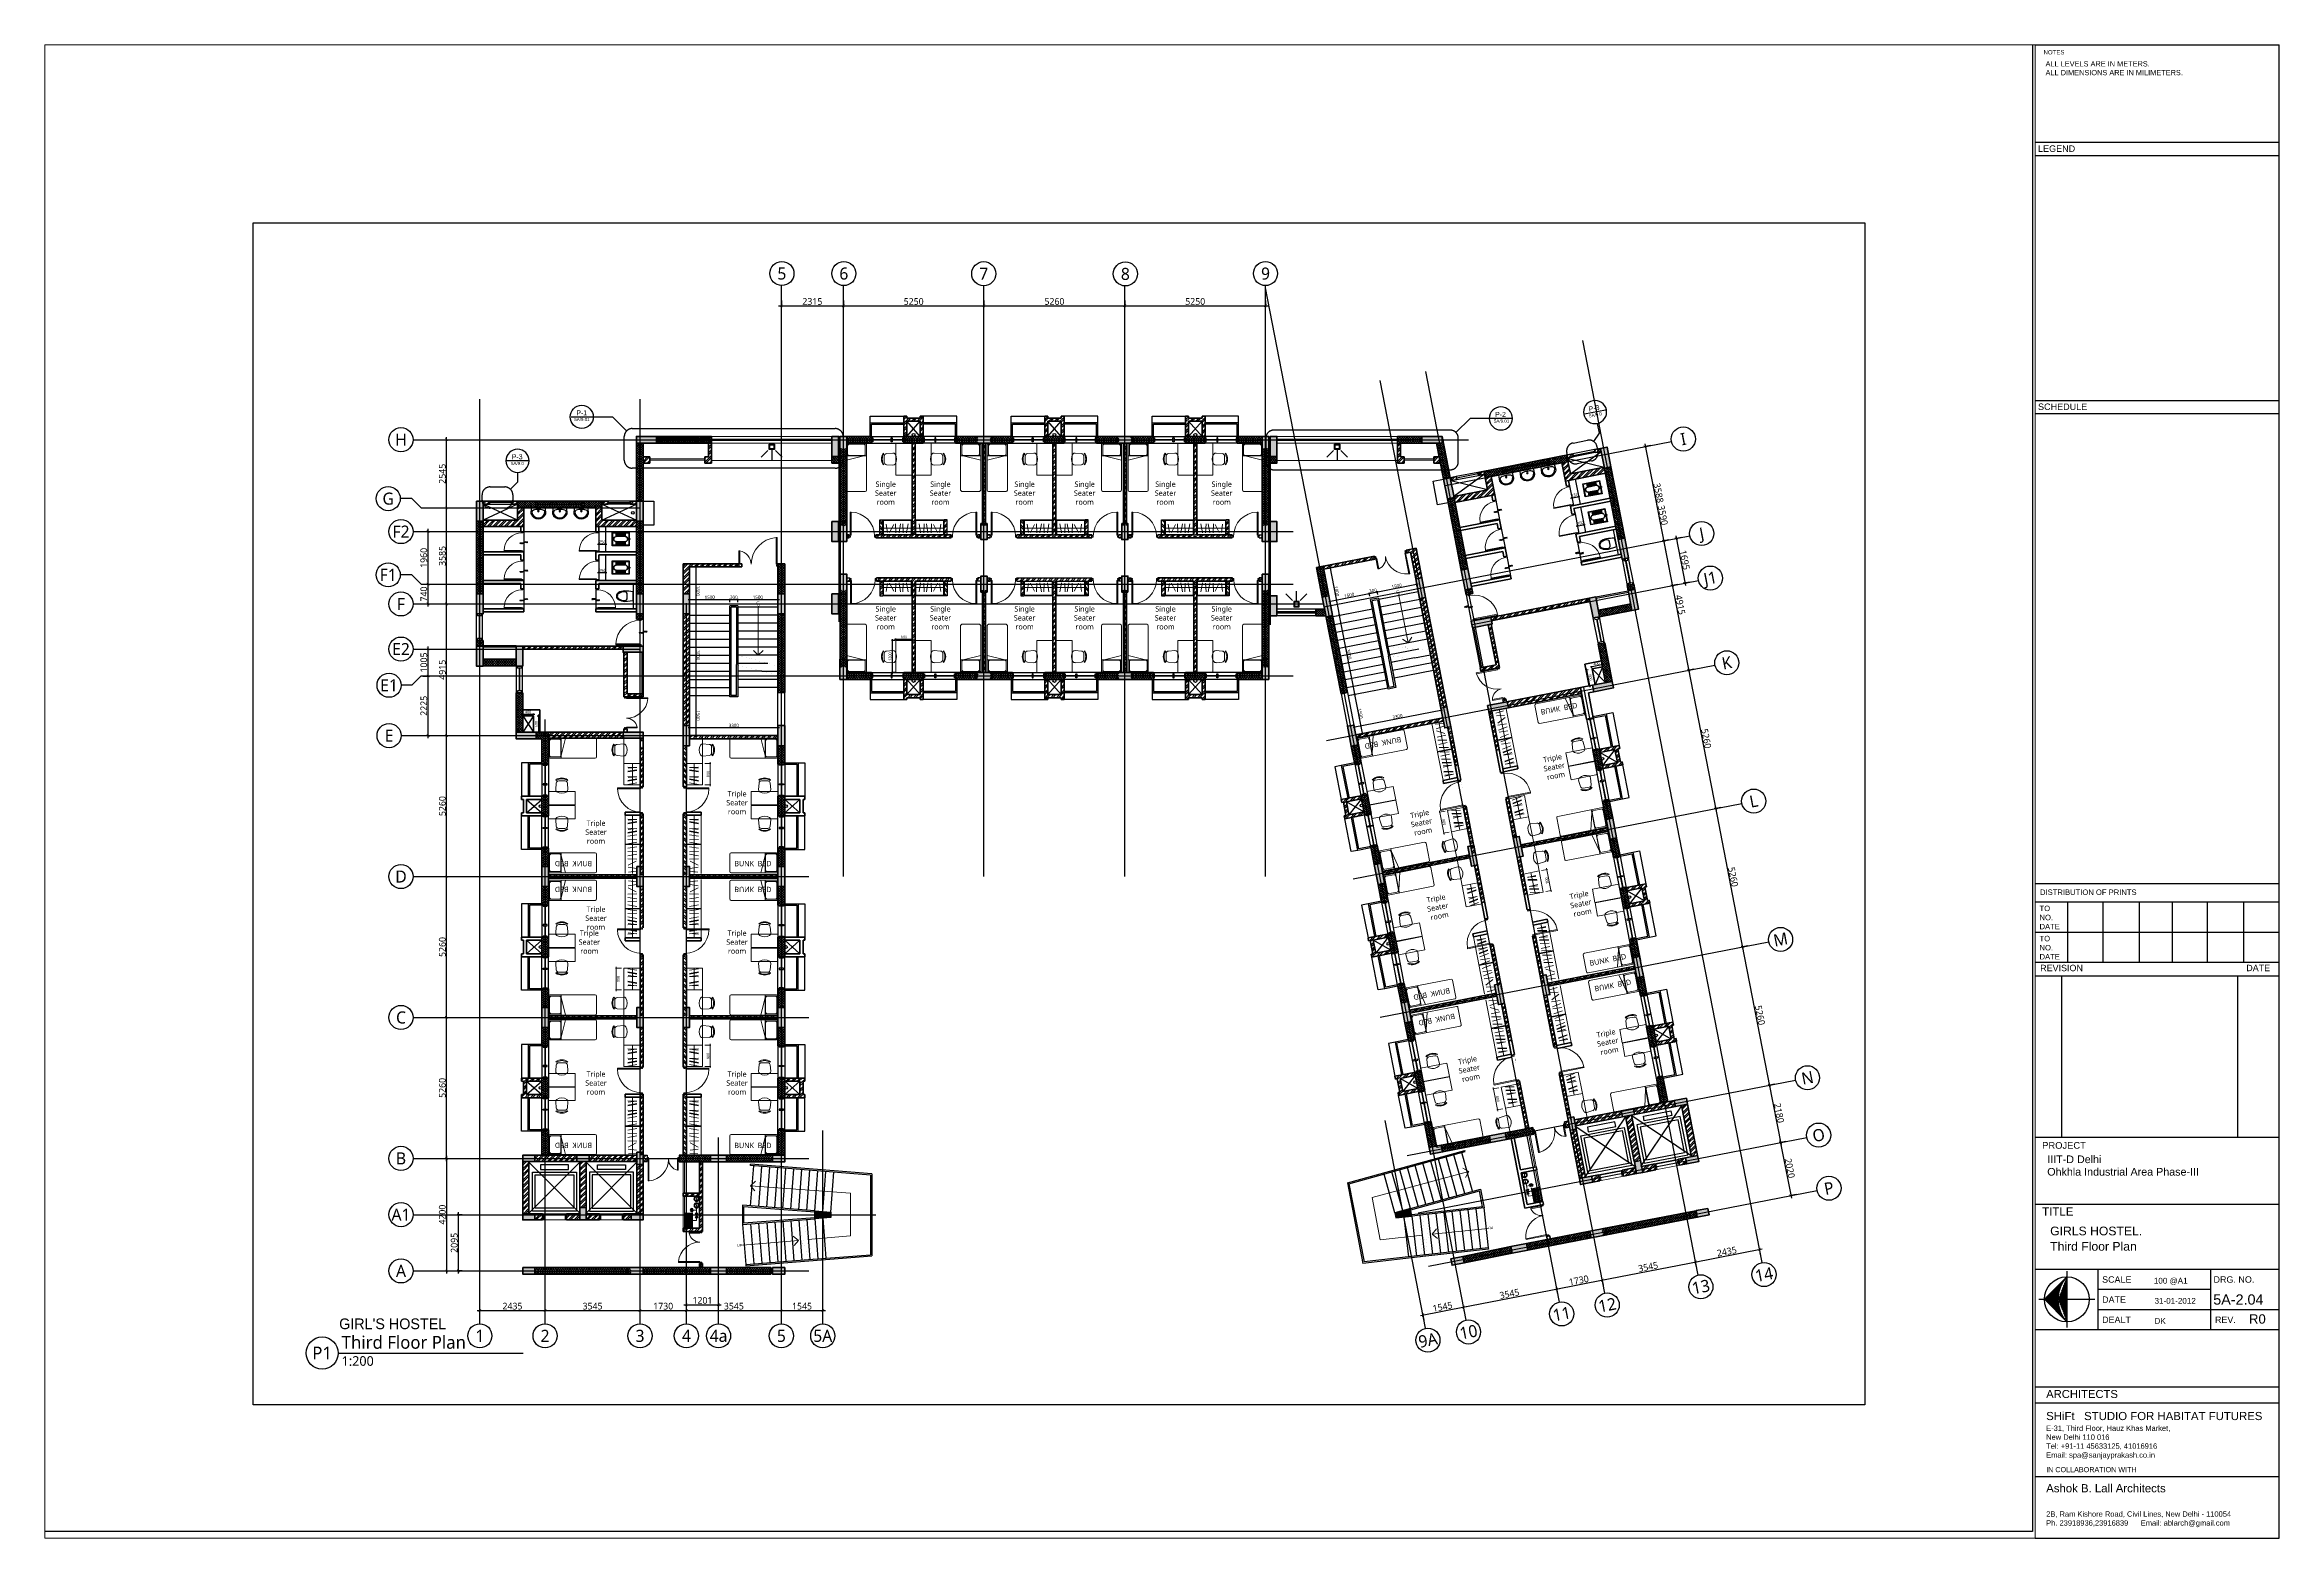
# Paper-space layout '5A - 2.04' of a CAD drawing. Header units: millimetres. Extents: x 0 to 834, y 0 to 557.
# The model-space entities are those that its viewports show. They can reach past a viewport. Long polylines and large blocks are cut down to what shows.
import ezdxf
from ezdxf.enums import TextEntityAlignment as Align

# ---------------------------------------------------------------- set-up
doc = ezdxf.new("R2010")
doc.units = ezdxf.units.MM
doc.header["$MEASUREMENT"] = 0
for name, pattern in [('ACAD_ISO03W100', [30, 12, -18]), ('ACAD_ISO05W100', [36, 24, -3, 0, -3, 0, -3, 0, -3]), ('CENTER2', [28.575, 19.05, -3.175, 3.175, -3.175]), ('DASHED2', [0.375, 0.25, -0.125]), ('HIDDEN', [0.375, 0.25, -0.125]), ('HIDDEN2', [4.7625, 3.175, -1.5875])]:
    doc.linetypes.add(name, pattern=pattern)
for name, color, linetype, lineweight in [('A- Dimensions', 8, 'Continuous', 25), ('A-Detail Lines', 8, 'Continuous', 25), ('A-Door', 4, 'Continuous', 9), ('A-Wall Ele', 3, 'Continuous', 20), ('A-Wall Sec', 1, 'Continuous', 30), ('A-WIN', 5, 'Continuous', 25), ('Ann_TitleBlock 2', 5, 'Continuous', 25), ('Anno_Tittleblock', 5, 'Continuous', 13), ('column hatch', 12, 'Continuous', 5), ('OTHER', 1, 'Continuous', 18), ('S-Concrete', 40, 'Continuous', 30), ('STAIR', 3, 'Continuous', 9), ('text', 7, 'Continuous', 9), ('Wall HATCH', 8, 'Continuous', 15)]:
    doc.layers.add(name, color=color, linetype=linetype, lineweight=lineweight)
for name, color, linetype in [('A-Anno-Dims', 7, 'Continuous'), ('A-Anno-Grid Lines', 154, 'Continuous'), ('A-Anno-Misc Tags', 6, 'Continuous'), ('A-Elevation', 4, 'Continuous'), ('A-Sanitory', 181, 'Continuous'), ('A-Steps', 3, 'Continuous'), ('A-Wall Patt', 8, 'Continuous'), ('A-Window', 4, 'Continuous'), ('Anno_Labels', 7, 'Continuous'), ('elel', 6, 'Continuous'), ('L-ELEV', 6, 'Continuous'), ('S-Conc Patt', 9, 'Continuous')]:
    doc.layers.add(name, color=color, linetype=linetype)
doc.layers.add('I-Furniture', color=7, linetype='Continuous', lineweight=15, true_color=0xc76300)
doc.styles.add('ABLA_T Cg', font='GOTHIC.TTF')
doc.styles.add('IIITD @ 100', font='trebuc.ttf', dxfattribs={"height": 210})
doc.styles.get("Standard").update_dxf_attribs({"font": 'trebuc.ttf'})
doc.styles.add('TITLE', font='swissel.ttf', dxfattribs={"height": 4.3})
doc.dimstyles.new('IIITD_WD_L @ 100', dxfattribs={"dimscale": 100, "dimtxt": 2.5, "dimasz": 1, "dimexe": 0.5, "dimexo": 0.25, "dimgap": 0.3, "dimtad": 1, "dimdec": 0, "dimrnd": 1, "dimzin": 0, "dimdsep": 46, "dimtxsty": 'Standard', "dimblk": 'ARCHTICK', "dimcen": 0.2, "dimdle": 1, "dimclrd": 8, "dimclre": 8, "dimadec": 0, "dimazin": 0, "dimtfac": 1, "dimtdec": 0, "dimtofl": 0, "dimtmove": 0, "dimatfit": 0, "dimfxl": 2, "dimfxlon": 1, "dimtolj": 1, "dimtzin": 0, "dimlwd": -1, "dimlwe": -1, "dimarcsym": 0})
doc.dimstyles.new('IIITD_WD_L @ 50', dxfattribs={"dimscale": 50, "dimtxt": 2.5, "dimasz": 1, "dimexe": 0.5, "dimexo": 0.25, "dimgap": 0.3, "dimtad": 1, "dimdec": 0, "dimrnd": 1, "dimzin": 0, "dimdsep": 46, "dimtxsty": 'Standard', "dimblk": 'ARCHTICK', "dimcen": 0.2, "dimdle": 1, "dimclrd": 8, "dimclre": 9, "dimadec": 0, "dimazin": 0, "dimtfac": 1, "dimtdec": 0, "dimtofl": 0, "dimtmove": 0, "dimatfit": 0, "dimfxl": 2, "dimfxlon": 1, "dimtolj": 1, "dimtzin": 0, "dimlwd": -1, "dimlwe": -1, "dimarcsym": 0})
doc.dimstyles.new('IIITD_WD_M @ 100', dxfattribs={"dimscale": 100, "dimtxt": 1, "dimasz": 0.25, "dimexe": 0.25, "dimexo": 0.25, "dimgap": 0.3, "dimtad": 1, "dimdec": 0, "dimrnd": 2.5, "dimzin": 0, "dimdsep": 46, "dimtxsty": 'Standard', "dimblk": 'ARCHTICK', "dimcen": 0.2, "dimdle": 0.5, "dimclrd": 8, "dimclre": 254, "dimadec": 0, "dimazin": 0, "dimtfac": 1, "dimtdec": 0, "dimtofl": 0, "dimtmove": 0, "dimatfit": 0, "dimfxl": 100, "dimtolj": 1, "dimtzin": 0, "dimlwd": -1, "dimlwe": -1, "dimarcsym": 0})
pattern_1 = [(45, (-807590.34, -46692.45), (-106.066017, 106.066017), []), (45, (-807519.63, -46692.45), (-106.066017, 106.066017), [])]
pattern_2 = [(45, (0, -69350.21), (-106.06602, 106.06602), []), (45, (70.71, -69350.21), (-106.06602, 106.06602), [])]
pattern_3 = [(45, (0, -69350.21), (-44.194174, 44.194174), []), (135, (0, -69350.21), (-44.194174, -44.194174), [])]
pattern_4 = [(45, (-0.704, -139435.84), (-44.194174, 44.194174), []), (135, (-0.704, -139435.84), (-44.194174, -44.194174), [])]
pattern_5 = [(45, (0, -139435.84), (-44.194174, 44.194174), []), (135, (0, -139435.84), (-44.194174, -44.194174), [])]
pattern_6 = [(45, (0, -69350.21), (-106.06602, 106.06602), []), (45, (70.71, -69350.21), (-106.06602, 106.06602), [])]
pattern_7 = [(45, (0, -139435.84), (-106.06602, 106.06602), []), (45, (70.71, -139435.84), (-106.06602, 106.06602), [])]
pattern_8 = [(45, (-807589.64, 16517.92), (-106.066017, 106.066017), []), (45, (-807518.93, 16517.92), (-106.066017, 106.066017), [])]
pattern_9 = [(45, (-2e-08, -139435.84), (-44.194174, 44.194174), []), (135, (-2e-08, -139435.84), (-44.194174, -44.194174), [])]
pattern_10 = [(45, (-807589.64, 16517.92), (-106.066017, 106.066017), []), (45, (-807518.93, 16517.92), (-106.066017, 106.066017), [])]
pattern_11 = [(45, (1e-10, -210712.07), (-44.194174, 44.194174), []), (135, (1e-10, -210712.07), (-44.194174, -44.194174), [])]
pattern_12 = [(45, (0, 169.1), (-106.06602, 106.06602), []), (45, (70.71, 169.1), (-106.06602, 106.06602), [])]
pattern_13 = [(45, (-1996.36, 10439.5), (-106.06602, 106.06602), []), (45, (-1925.65, 10439.5), (-106.06602, 106.06602), [])]

psp = doc.layouts.new('5A - 2.04')

msp = doc.modelspace()

# ---------------------------------------------------------------- texts
at = {"layer": 'A-Wall Sec', "lineweight": 35, "insert": (-301613.9, -119703.7), "char_height": 400, "width": 3807.256, "attachment_point": 5, "style": 'IIITD @ 100'}
msp.add_mtext("{\\fCentury Gothic|b0|i0|c0|p34;GIRL'S HOSTEL}", dxfattribs=at)
at = {"layer": 'text', "lineweight": 35, "char_height": 200, "width": 1506.419, "attachment_point": 5}
for s, insert in [('Single Seater room', (-283209.3, -88695.5)), ('Single Seater room', (-281167.2, -88695.5)), ('Single Seater room', (-278026.1, -88695.5)), ('Single Seater room', (-275783.9, -88695.5)), ('Single Seater room', (-272766.1, -88695.5)), ('Single Seater room', (-270668.7, -88695.5)), ('Single Seater room', (-283209.3, -93350.5)), ('Single Seater room', (-281167.2, -93350.5)), ('Single Seater room', (-278026.1, -93350.5)), ('Single Seater room', (-275783.9, -93350.5)), ('Single Seater room', (-272766.1, -93350.5)), ('Single Seater room', (-270668.7, -93350.5)), ('Triple Seater room', (-288759.7, -100250.8)), ('Triple Seater room', (-294024.7, -101349)), ('Triple Seater room', (-294024.7, -104561.4)), ('Triple Seater room', (-294273.2, -105453.3)), ('Triple Seater room', (-288759.7, -105453.3)), ('Triple Seater room', (-294024.7, -110713.3)), ('Triple Seater room', (-288759, -110713.3))]:
    msp.add_mtext(s, dxfattribs=dict(at, insert=insert))
at = {"layer": 'text', "lineweight": 35, "char_height": 200, "width": 1506.419, "attachment_point": 5, "rotation": 11}
for insert in [(-258255.9, -98914.3), (-263214.7, -100996.9), (-262601.7, -104150.3), (-257263.3, -104021.2), (-256258.9, -109184.4), (-261427.9, -110189.2)]:
    msp.add_mtext('Triple Seater room', dxfattribs=dict(at, insert=insert))

# ---------------------------------------------------------------- blocks, each defined once
blk = doc.blocks.new('IIITD WD A1- L Format')
at = {"layer": 'A-Wall Patt'}
h = blk.add_hatch(dxfattribs=at)
h.set_pattern_fill('ANSI37', color=256, scale=3.12893, style=0)
h.set_pattern_definition([(45, (778.53346, 85.467), (-0.276561, 0.276561), []), (135, (778.53346, 85.467), (-0.276561, -0.276561), [])])
edge = h.paths.add_edge_path()
edge.add_ellipse((797.15, 85.47), major_axis=(13.19, 0), ratio=0.999632, start_angle=138.45414, end_angle=180, ccw=False)
edge.add_line((787.28, 94.21), (778.53, 85.47))
edge.add_line((778.53, 85.47), (787.28, 76.72))
edge.add_ellipse((797.15, 85.47), major_axis=(13.19, 0), ratio=0.999632, start_angle=180, end_angle=221.54586, ccw=False)
for p, q in [((775, 573.91), (870, 573.91)), ((870, -7.57), (870, 573.91)), ((775, 535.91), (870, 535.91)), ((775, 530.75), (870, 530.75)), ((775, 435.42), (870, 435.42)), ((870, 430.26), (775, 430.26)), ((775, 247.33), (870, 247.33)), ((775, 240.19), (870, 240.19)), ((787.59, 240.19), (787.59, 216.69)), ((801.33, 240.19), (801.33, 216.69)), ((815.48, 240.19), (815.48, 216.69)), ((828.23, 240.19), (828.23, 216.69)), ((841.98, 240.19), (841.98, 216.69)), ((856.12, 240.19), (856.12, 216.69)), ((775, 228.44), (870, 228.44)), ((775, 216.69), (870, 216.69)), ((775, 216.69), (840.13, 216.69)), ((775, 211.47), (870, 211.47)), ((785.25, 211.47), (785.25, 148.57)), ((853.73, 211.47), (853.73, 148.57)), ((775, 148.57), (870, 148.57)), ((775, 122.55), (870, 122.55)), ((775, 97.24), (870, 97.24)), ((775, 97.24), (870, 97.24)), ((787.28, 96.4), (787.28, 74.53)), ((799.51, 73.74), (799.51, 97.24)), ((843.37, 73.74), (843.37, 97.24)), ((787.28, 94.21), (778.53, 85.47)), ((799.51, 89.41), (843.37, 89.41)), ((776.34, 85.47), (778.53, 85.47)), ((778.53, 85.47), (787.28, 76.72)), ((783.96, 85.47), (798.22, 85.47)), ((799.51, 81.57), (843.37, 81.57)), ((843.37, 81.57), (870, 81.57)), ((775, 73.74), (846.02, 73.74)), ((775, 73.74), (870, 73.74)), ((775, 51.39), (870, 51.39)), ((775, 45.13), (870, 45.13)), ((775, 16.54), (870, 16.54)), ((775, -7.57), (870, -7.57))]:
    blk.add_line(p, q)
at = {"extrusion": (0, 0, -1)}
for centre, major_axis, start_param, end_param in [((787.28, 85.47), (8.75, 0), -1.570796, 4.712389), ((797.15, 85.47), (13.19, 0), 2.416481, 3.866705)]:
    blk.add_ellipse(centre, major_axis=major_axis, ratio=0.999632, start_param=start_param, end_param=end_param, dxfattribs=at)
at = {"layer": 'Anno_Tittleblock', "color": 5}
blk.add_lwpolyline([(0, -7.57), (775, -7.57), (775, 573.91), (0, 573.91)], close=True, dxfattribs=at)
at = {"style": 'TITLE'}
for s, height, p in [('PROJECT', 2.611, (777.68, 144.09)), ('TITLE', 3.207, (777.68, 118.06))]:
    blk.add_text(s, height=height, dxfattribs=at).set_placement(p)
at = {"attachment_point": 1}
for s, insert, char_height in [('{\\fSwis721 LtEx BT|b0|i0|c0|p34;NOTES}', (778.23, 571.81), 1.6859), ('{\\fSwis721 LtEx BT|b0|i0|c0|p34;LEGEND}', (776.07, 534.7), 2.5175), ('{\\fSwis721 LtEx BT|b0|i0|c0|p34;SCHEDULE }', (776.07, 434.22), 2.5175), ('{\\fSwis721 LtEx BT|b0|i0|c0|p34;DISTRIBUTION OF PRINTS}', (776.85, 245.02), 2.1241), ('{\\fSwis721 LtEx BT|b0|i0|c0|p34;TO\\PNO.\\PDATE}', (776.65, 238.73), 2.1241), ('{\\fSwis721 LtEx BT|b0|i0|c0|p34;TO\\PNO.\\PDATE}', (776.65, 226.98), 2.1241), ('{\\fSwis721 LtEx BT|b0|i0|c0|p34;REVISION}', (776.9, 215.71), 2.4923), ('{\\fSwis721 LtEx BT|b0|i0|c0|p34;DATE}', (857.14, 215.71), 2.4923), ('{\\fSwis721 LtEx BT|b0|i0|c0|p34;SCALE}', (801.02, 94.43), 2.4923), ('{\\fSwis721 LtEx BT|b0|i0|c0|p34;DRG. NO.}', (844.38, 94.43), 2.5), ('{\\fSwis721 LtEx BT|b0|i0|c0|p34;DATE}', (801.02, 86.6), 2.4923), ('{\\fSwis721 LtEx BT|b0|i0|c0|p34;DEALT}', (801.02, 78.77), 2.4923), ('{\\fSwis721 LtEx BT|b0|i0|c0|p34;REV.}', (844.95, 78.77), 2.4923), ('{\\fSwis721 LtEx BT|b0|i0|c0|p34;\\H1.5645x;ARCHITECTS\\H0.6392x;\\P\\H0.99998x;\\P\\H1.586x;SHiFt   STUDIO FOR HABITAT FUTURES\\P\\H0.65838x;E-31, Third Floor, Hauz Khas Market, \\PNew Delhi 110 016\\PTel: +91-11 45633125, 41016916\\PEmail: spa@sanjayprakash.co.in}', (779.24, 50.18), 2), ('{\\fSwis721 LtEx BT|b0|i0|c0|p34;IN COLLABORATION WITH\\P\\P\\H1.586x;Ashok B. Lall Architects\\P\\P\\H0.6584x;2B, Ram Kishore Road, Civil Lines, New Delhi - 110054\\PPh. 23918936,23916839      Email: ablarch@gmail.com}', (779.24, 20.18), 2)]:
    blk.add_mtext(s, dxfattribs=dict(at, insert=insert, char_height=char_height))
at = {"insert": (779, 567.48), "char_height": 2.05, "width": 64.2608, "attachment_point": 1, "style": 'TITLE'}
blk.add_mtext('{\\fSwis721 Ex BT|b0|i0|c0|p34;ALL LEVELS ARE IN METERS.\\PALL DIMENSIONS ARE IN MILIMETERS.}', dxfattribs=at)
at = {"style": 'TITLE'}
for tag, p, height in [('PROJECT NAME 1', (779.17, 137.4), 2.98), ('PROJECT NAME 2', (779.17, 132.23), 2.98), ('PROJECT_NAME_3', (779.17, 127.37), 2.98), ('1:100@A1', (818.06, 91.92), 2.25), ('A-2.03', (844.81, 84.28), 4), ('03.05.11', (821.96, 84.64), 2.25), ('AC', (827.5, 76.14), 2.25), ('A', (858.85, 75.94), 3.66)]:
    blk.add_attdef(tag, p, '', height=height, dxfattribs=at)
for p in [(780.3, 113.01), (780.3, 106.37)]:
    blk.add_attdef('FIRST FLOOR PLAN', text='', height=3.39, dxfattribs=at).set_placement(p, align=Align.TOP_LEFT)
blk = doc.blocks.new('View Tag')
blk.add_line((3, 0), (37.49, 0))
blk.add_circle((0, 0), 3)
at = {"layer": 'Anno_Labels'}
blk.add_attdef('VIEW_TYPE', text='', height=2.4, dxfattribs=at).set_placement((0, 0), align=Align.MIDDLE_CENTER)
for tag, height, p in [('VIEW_NAME', 2.4, (3.64, 2)), ('VIEW_SCALE', 1.8, (3.64, -1.48))]:
    blk.add_attdef(tag, text='', height=height, dxfattribs=at).set_placement(p, align=Align.MIDDLE_LEFT)
blk = doc.blocks.new('W 1200')
at = {"layer": 'A-Window', "linetype": 'HIDDEN', "ltscale": 100}
for p, q in [((552588, 7900), (552588, 9150)), ((552838, 7900), (552588, 7900))]:
    blk.add_line(p, q, dxfattribs=at)
at = {"layer": 'A-Window', "color": 2, "lineweight": 40}
for p, q in [((553463, 8720), (553463, 9110)), ((553463, 7990), (553463, 8680))]:
    blk.add_line(p, q, dxfattribs=at)
at = {"layer": 'A-Window', "color": 5}
for points in [[(553338, 7900), (552838, 7900), (552838, 9150)], [(553338, 7950), (552888, 7950), (552888, 9150)]]:
    blk.add_lwpolyline(points, dxfattribs=at)
at = {"layer": 'A-Window'}
for points in [[(553338, 7950), (553338, 9150)], [(553388, 8680), (553388, 8720), (553538, 8720), (553538, 8680), (553388, 8680)], [(553588, 7950), (553588, 9150)]]:
    blk.add_lwpolyline(points, dxfattribs=at)
for points in [[(553388, 9150), (553538, 9150), (553538, 9110), (553388, 9110)], [(553388, 7990), (553538, 7990), (553538, 7950), (553388, 7950)]]:
    blk.add_lwpolyline(points, close=True, dxfattribs=at)
blk = doc.blocks.new('ABL_Door_S - 1000 x 2100-11-3 Second Floor Lvl')
at = {"layer": 'A-Door', "color": 5}
for p, q in [((-500, 38), (-450, 38)), ((-500, -38), (-500, 38)), ((-450, 38), (-450, -3)), ((450, 38), (450, -3)), ((500, 38), (450, 38)), ((500, -38), (500, 38)), ((-500, -38), (-465, -38)), ((-465, -3), (-450, -3)), ((-465, -38), (-465, -3)), ((-430, -38), (-465, -38)), ((465, -3), (450, -3)), ((465, -38), (465, -3)), ((500, -38), (465, -38))]:
    blk.add_line(p, q, dxfattribs=at)
at = {"layer": 'A-Door', "color": 5, "lineweight": 18}
for p, q in [((-465, -38), (-465, -903)), ((-430, -38), (-430, -903)), ((-430, -903), (-465, -903))]:
    blk.add_line(p, q, dxfattribs=at)
at = {"layer": 'A-Door'}
blk.add_arc((-450, -2), 900, 271.2981, 359.98939, dxfattribs=at)
blk = doc.blocks.new('Door 1200')
at = {"layer": 'A-Door', "color": 5, "lineweight": 18}
for p, q in [((524084, 16182), (524084, 16132)), ((524084, 16182), (524159, 16182)), ((524084, 16132), (524124, 16132)), ((524124, 16147), (524124, 16132)), ((524159, 16147), (524124, 16147)), ((524159, 16182), (524159, 16147)), ((524159, 16147), (524557, 16147)), ((524159, 16112), (524159, 16147)), ((524159, 16112), (524557, 16112)), ((524557, 16147), (524557, 16112)), ((524084, 15032), (524124, 15032)), ((524084, 14982), (524084, 15032)), ((524124, 15017), (524124, 15032)), ((524159, 15017), (524124, 15017)), ((524159, 15052), (524159, 15017)), ((524159, 15052), (524958, 15052)), ((524159, 14982), (524159, 15017)), ((524159, 15017), (524958, 15017)), ((524958, 15017), (524958, 15052)), ((524084, 14982), (524159, 14982))]:
    blk.add_line(p, q, dxfattribs=at)
at = {"layer": 'A-Door', "lineweight": 18}
for centre, radius, start, end in [((524155, 16193), 411, 270.56949, 348.69202), ((524157, 14978), 804, 5.3148, 89.87153)]:
    blk.add_arc(centre, radius, start, end, dxfattribs=at)
blk = doc.blocks.new('Lift Door')
at = {"layer": 'A-Door'}
for p, q in [((-15860, -5817), (-15860, -6617)), ((-15655, -6617), (-15655, -5817)), ((-15630, -6617), (-15630, -5817))]:
    blk.add_line(p, q, dxfattribs=at)
for points in [[(-15860, -5767), (-15860, -5817), (-15630, -5817), (-15630, -5767)], [(-15860, -6667), (-15860, -6617), (-15630, -6617), (-15630, -6667)]]:
    blk.add_lwpolyline(points, dxfattribs=at)
blk = doc.blocks.new('Lift Room')
at = {"layer": 'A-Detail Lines'}
for p, q in [((-15630, 122925), (-13680, 124875)), ((-15630, 124875), (-13680, 122925))]:
    blk.add_line(p, q, dxfattribs=at)
blk.add_lwpolyline([(-15430, 124625), (-14180, 124625), (-14180, 123175), (-15430, 123175)], close=True, dxfattribs=at)
at = {"layer": 'A-Elevation'}
for points in [[(-15530, 124725), (-14080, 124725), (-14080, 123075), (-15530, 123075)], [(-13805, 124425), (-13980, 124425), (-13980, 123375), (-13805, 123375)]]:
    blk.add_lwpolyline(points, close=True, dxfattribs=at)
blk = doc.blocks.new('Win 1250')
at = {"layer": 'A-Window', "color": 2, "lineweight": 40}
blk.add_line((510549, 21610), (511399, 21610), dxfattribs=at)
at = {"layer": 'A-Window'}
for points in [[(510474, 21725), (511474, 21725)], [(510474, 21535), (510549, 21535), (510549, 21685), (510474, 21685)], [(510474, 21495), (511474, 21495)], [(511474, 21535), (511399, 21535), (511399, 21685), (511474, 21685)]]:
    blk.add_lwpolyline(points, dxfattribs=at)
blk = doc.blocks.new('_ArchTick')
at = {"color": 0, "linetype": 'ByBlock', "const_width": 0.15}
blk.add_lwpolyline([(-0.5, -0.5), (0.5, 0.5)], dxfattribs=at)
blk = doc.blocks.new('*D112')
at = {"layer": 'A-Anno-Dims', "transparency": 16777216}
for p, q in [((1236932, -32955), (1236907, -32955)), ((1236932, -36305), (1236932, -32905)), ((1236832, -36255), (1236957, -36255))]:
    blk.add_line(p, q, dxfattribs=at)
at = {"layer": 'A-Anno-Dims', "transparency": 16777216, "xscale": 50, "yscale": 50, "zscale": 50}
for p, rotation in [((1236932, -32955), 90), ((1236932, -36255), 270)]:
    blk.add_blockref('_ArchTick', p, dxfattribs=dict(at, rotation=rotation))
at = {"layer": 'A-Anno-Dims', "color": 0, "transparency": 16777216, "insert": (1236853, -34605), "char_height": 125, "attachment_point": 5, "rotation": 90}
blk.add_mtext('\\A1;3300', dxfattribs=at)
blk = doc.blocks.new('*D113')
at = {"layer": 'A-Anno-Dims', "transparency": 16777216}
for p, q in [((1230882, -36017), (1232782, -36017)), ((1230932, -36117), (1230932, -35992)), ((1232732, -36117), (1232732, -35992))]:
    blk.add_line(p, q, dxfattribs=at)
at = {"layer": 'A-Anno-Dims', "transparency": 16777216, "xscale": 50, "yscale": 50, "zscale": 50, "rotation": 180}
blk.add_blockref('_ArchTick', (1230932, -36017), dxfattribs=at)
at = {"layer": 'A-Anno-Dims', "transparency": 16777216, "xscale": 50, "yscale": 50, "zscale": 50}
blk.add_blockref('_ArchTick', (1232732, -36017), dxfattribs=at)
at = {"layer": 'A-Anno-Dims', "color": 0, "transparency": 16777216, "insert": (1231832, -35938), "char_height": 125, "attachment_point": 5}
blk.add_mtext('\\A1;1800', dxfattribs=at)
blk = doc.blocks.new('*D118')
at = {"layer": 'A-Anno-Dims', "transparency": 16777216}
for p, q in [((1232682, -36017), (1235782, -36017)), ((1232732, -36117), (1232732, -35992)), ((1235732, -36117), (1235732, -35992))]:
    blk.add_line(p, q, dxfattribs=at)
at = {"layer": 'A-Anno-Dims', "transparency": 16777216, "xscale": 50, "yscale": 50, "zscale": 50, "rotation": 180}
blk.add_blockref('_ArchTick', (1232732, -36017), dxfattribs=at)
at = {"layer": 'A-Anno-Dims', "transparency": 16777216, "xscale": 50, "yscale": 50, "zscale": 50}
blk.add_blockref('_ArchTick', (1235732, -36017), dxfattribs=at)
at = {"layer": 'A-Anno-Dims', "color": 0, "transparency": 16777216, "insert": (1234232, -35938), "char_height": 125, "attachment_point": 5}
blk.add_mtext('\\A1;3000', dxfattribs=at)
blk = doc.blocks.new('*D114')
at = {"layer": 'A-Anno-Dims', "transparency": 16777216}
for p, q in [((1235682, -36017), (1237282, -36017)), ((1235732, -36117), (1235732, -35992)), ((1237232, -36117), (1237232, -35992))]:
    blk.add_line(p, q, dxfattribs=at)
at = {"layer": 'A-Anno-Dims', "transparency": 16777216, "xscale": 50, "yscale": 50, "zscale": 50, "rotation": 180}
blk.add_blockref('_ArchTick', (1235732, -36017), dxfattribs=at)
at = {"layer": 'A-Anno-Dims', "transparency": 16777216, "xscale": 50, "yscale": 50, "zscale": 50}
blk.add_blockref('_ArchTick', (1237232, -36017), dxfattribs=at)
at = {"layer": 'A-Anno-Dims', "color": 0, "transparency": 16777216, "insert": (1236482, -35938), "char_height": 125, "attachment_point": 5}
blk.add_mtext('\\A1;1500', dxfattribs=at)
blk = doc.blocks.new('*D115')
at = {"layer": 'A-Anno-Dims', "transparency": 16777216}
for p, q in [((1232246, -34755), (1232121, -34755)), ((1232146, -36305), (1232146, -34705)), ((1232185, -36255), (1232121, -36255))]:
    blk.add_line(p, q, dxfattribs=at)
at = {"layer": 'A-Anno-Dims', "transparency": 16777216, "xscale": 50, "yscale": 50, "zscale": 50}
for p, rotation in [((1232146, -34755), 90), ((1232146, -36255), 270)]:
    blk.add_blockref('_ArchTick', p, dxfattribs=dict(at, rotation=rotation))
at = {"layer": 'A-Anno-Dims', "color": 0, "transparency": 16777216, "insert": (1232067, -35505), "char_height": 125, "attachment_point": 5, "rotation": 90}
blk.add_mtext('\\A1;1500', dxfattribs=at)
blk = doc.blocks.new('*D116')
at = {"layer": 'A-Anno-Dims', "transparency": 16777216}
for p, q in [((1232246, -34455), (1232121, -34455)), ((1232246, -34755), (1232121, -34755)), ((1232146, -34805), (1232146, -34405))]:
    blk.add_line(p, q, dxfattribs=at)
at = {"layer": 'A-Anno-Dims', "transparency": 16777216, "xscale": 50, "yscale": 50, "zscale": 50}
for p, rotation in [((1232146, -34455), 90), ((1232146, -34755), 270)]:
    blk.add_blockref('_ArchTick', p, dxfattribs=dict(at, rotation=rotation))
at = {"layer": 'A-Anno-Dims', "color": 0, "transparency": 16777216, "insert": (1232067, -34605), "char_height": 125, "attachment_point": 5, "rotation": 90}
blk.add_mtext('\\A1;300', dxfattribs=at)
blk = doc.blocks.new('*D117')
at = {"layer": 'A-Anno-Dims', "transparency": 16777216}
for p, q in [((1232246, -32955), (1232121, -32955)), ((1232146, -34505), (1232146, -32905)), ((1232246, -34455), (1232121, -34455))]:
    blk.add_line(p, q, dxfattribs=at)
at = {"layer": 'A-Anno-Dims', "transparency": 16777216, "xscale": 50, "yscale": 50, "zscale": 50}
for p, rotation in [((1232146, -32955), 90), ((1232146, -34455), 270)]:
    blk.add_blockref('_ArchTick', p, dxfattribs=dict(at, rotation=rotation))
at = {"layer": 'A-Anno-Dims', "color": 0, "transparency": 16777216, "insert": (1232067, -33705), "char_height": 125, "attachment_point": 5, "rotation": 90}
blk.add_mtext('\\A1;1500', dxfattribs=at)
blk = doc.blocks.new('f h')
at = {"layer": 'A-WIN'}
for p, q in [((1010874, -78570), (1010972, -78570)), ((1010874, -78570), (1010972, -78734)), ((1010972, -78570), (1010874, -78734)), ((1010874, -78734), (1010972, -78734)), ((1011088, -78536), (1011088, -79120)), ((1011088, -78575), (1011368, -78575)), ((1011088, -79081), (1011368, -79081)), ((1011368, -78536), (1011368, -79120))]:
    blk.add_line(p, q, dxfattribs=at)
at = {"layer": 'A-WIN', "ltscale": 50}
for centre, radius in [((1010924, -78269), 93.8), ((1010925, -78023), 93.8), ((1010924, -78269), 75), ((1010925, -78023), 75)]:
    blk.add_circle(centre, radius, dxfattribs=at)
at = {"layer": 'A-WIN'}
blk.add_circle((1011100, -78441), 56.6, dxfattribs=at)
at = {"layer": 'Wall HATCH'}
for p, q in [((1010923, -78570), (1010923, -78344)), ((1011140, -78401), (1011060, -78481)), ((1011140, -78481), (1011060, -78401)), ((1010923, -78441), (1011044, -78441)), ((1010923, -78828), (1010923, -78734)), ((1011088, -78828), (1010923, -78828)), ((1011123, -78575), (1011123, -79081)), ((1011158, -78575), (1011158, -79081)), ((1011193, -78575), (1011193, -79081)), ((1011228, -78575), (1011228, -79081)), ((1011263, -78575), (1011263, -79081)), ((1011298, -78575), (1011298, -79081)), ((1011333, -78575), (1011333, -79081))]:
    blk.add_line(p, q, dxfattribs=at)
at = {"layer": 'Wall HATCH', "ltscale": 50}
for centre in [(1010897, -78242), (1010899, -77997)]:
    blk.add_arc(centre, 37.5, 314.62668, 134.62668, dxfattribs=at)
at = {"layer": 'Wall HATCH'}
for centre in [(1010950, -78296), (1010952, -78050)]:
    blk.add_arc(centre, 37.5, 134.62668, 314.62668, dxfattribs=at)
blk = doc.blocks.new('column 2.03')
at = {"layer": 'S-Conc Patt'}
h = blk.add_hatch(color=256, dxfattribs=at)
h.paths.add_polyline_path([(-391825, -41890), (-391778, -42135), (-392229, -42223), (-392277, -41978)])
h.paths.add_polyline_path([(-417144, -42306), (-417144, -42556), (-417593, -42556), (-417593, -42306)])
h.paths.add_polyline_path([(-386479, -25584), (-386233, -25536), (-386090, -26272), (-386335, -26320)])
h.paths.add_polyline_path([(-385475, -30747), (-385229, -30699), (-385086, -31436), (-385332, -31483)])
h.paths.add_polyline_path([(-394133, -32430), (-393887, -32382), (-393744, -33119), (-393990, -33166)])
h.paths.add_polyline_path([(-395136, -27267), (-394891, -27219), (-394748, -27955), (-394993, -28003)])
h.paths.add_polyline_path([(-417394, -22076), (-417144, -22076), (-417144, -22826), (-417394, -22826)])
h.paths.add_polyline_path([(-417394, -27336), (-417144, -27336), (-417144, -28086), (-417394, -28086)])
h.paths.add_polyline_path([(-417394, -32596), (-417144, -32596), (-417144, -33346), (-417394, -33346)])
h.paths.add_polyline_path([(-426214, -32596), (-425964, -32596), (-425964, -33346), (-426214, -33346)])
h.paths.add_polyline_path([(-426214, -27336), (-425964, -27336), (-425964, -28086), (-426214, -28086)])
h.paths.add_polyline_path([(-399019, -17228), (-398769, -17228), (-398769, -17978), (-399019, -17978)])
h.paths.add_polyline_path([(-399019, -11280), (-398769, -11280), (-398769, -12030), (-399019, -12030)])
h.paths.add_polyline_path([(-399019, -14460), (-398769, -14460), (-398769, -15210), (-399019, -15210)])
h.paths.add_polyline_path([(-415129, -17161), (-415379, -17161), (-415379, -17911), (-415129, -17911)])
h.paths.add_polyline_path([(-415129, -12030), (-415379, -12030), (-415379, -11280), (-415129, -11280)])
h.paths.add_polyline_path([(-415129, -15210), (-415379, -15210), (-415379, -14460), (-415129, -14460)])
h.paths.add_polyline_path([(-427169, -19106), (-426919, -19106), (-426919, -19856), (-427169, -19856)])
h.paths.add_polyline_path([(-421929, -11530), (-421929, -11280), (-422679, -11280), (-422679, -11530)])
h.paths.add_polyline_path([(-422679, -13701), (-422429, -13701), (-422429, -14451), (-422679, -14451)])
h.paths.add_polyline_path([(-428649, -19106), (-428399, -19106), (-428399, -19856), (-428649, -19856)])
h.paths.add_polyline_path([(-428649, -17161), (-428399, -17161), (-428399, -17911), (-428649, -17911)])
h.paths.add_polyline_path([(-422679, -17161), (-422429, -17161), (-422429, -17911), (-422679, -17911)])
h.paths.add_polyline_path([(-417144, -17161), (-417394, -17161), (-417394, -17911), (-417144, -17911)])
h.paths.add_polyline_path([(-420929, -17161), (-420699, -17161), (-420699, -17911), (-420929, -17911)])
h.paths.add_polyline_path([(-386030, -15131), (-385784, -15083), (-385641, -15819), (-385886, -15867)])
h.paths.add_polyline_path([(-390781, -18036), (-390733, -18281), (-391471, -18425), (-391519, -18179)])
h.paths.add_polyline_path([(-387914, -36727), (-387688, -36683), (-387600, -37135), (-387826, -37179)])
h.paths.add_polyline_path([(-389447, -41411), (-389400, -41656), (-389989, -41771), (-390036, -41525)])
h.paths.add_polyline_path([(-422429, -19106), (-422429, -19336), (-423179, -19336), (-423179, -19106)])
h.paths.add_polyline_path([(-383067, -38123), (-383024, -38349), (-383470, -38436), (-383514, -38210)])
h.paths.add_polyline_path([(-387024, -38892), (-386980, -39118), (-387432, -39206), (-387476, -38980)])
h.paths.add_polyline_path([(-383484, -35984), (-383440, -36209), (-383892, -36297), (-383936, -36071)])
h.paths.add_polyline_path([(-385427, -38358), (-385201, -38314), (-385115, -38756), (-385341, -38799)])
h.paths.add_polyline_path([(-385462, -36368), (-385418, -36594), (-385870, -36682), (-385914, -36456)])
h.paths.add_polyline_path([(-422429, -40296), (-422429, -40526), (-422879, -40526), (-422879, -40296)])
h.paths.add_polyline_path([(-422429, -38461), (-422659, -38461), (-422659, -38001), (-422429, -38001)])
h.paths.add_polyline_path([(-426469, -40296), (-426469, -40526), (-426919, -40526), (-426919, -40296)])
h.paths.add_polyline_path([(-426468, -38116), (-426468, -38346), (-426919, -38346), (-426919, -38116)])
h.paths.add_polyline_path([(-424789, -40066), (-424559, -40066), (-424559, -40526), (-424789, -40526)])
h.paths.add_polyline_path([(-424444, -38116), (-424444, -38346), (-424904, -38346), (-424904, -38116)])
h.paths.add_polyline_path([(-390643, -31752), (-390417, -31708), (-390274, -32444), (-390500, -32488)])
h.paths.add_polyline_path([(-389949, -26258), (-389723, -26214), (-389580, -26951), (-389805, -26995)])
h.paths.add_polyline_path([(-390863, -21556), (-390906, -21330), (-390170, -21187), (-390126, -21413)])
h.paths.add_polyline_path([(-393588, -16600), (-393363, -16556), (-393219, -17293), (-393445, -17336)])
h.paths.add_polyline_path([(-420929, -22076), (-420699, -22076), (-420699, -22826), (-420929, -22826)])
h.paths.add_polyline_path([(-386497, -40837), (-386449, -41083), (-387039, -41197), (-387087, -40952)])
h.paths.add_polyline_path([(-422428, -42306), (-422428, -42556), (-423028, -42556), (-423028, -42306)])
h.paths.add_polyline_path([(-387111, -17323), (-386866, -17275), (-386723, -18011), (-386969, -18059)])
h.paths.add_polyline_path([(-419312, -38116), (-419312, -38366), (-419912, -38366), (-419912, -38116)])
h.paths.add_polyline_path([(-426419, -22566), (-426419, -22316), (-427169, -22316), (-427169, -22566)])
h.paths.add_polyline_path([(-382684, -40096), (-382636, -40342), (-383077, -40427), (-383125, -40182)])
h.paths.add_polyline_path([(-419313, -42306), (-419313, -42556), (-419913, -42556), (-419913, -42306)])
h.paths.add_polyline_path([(-426467, -42306), (-426467, -42556), (-426918, -42556), (-426918, -42306)])
h.paths.add_polyline_path([(-399318, -16420), (-399068, -16420), (-399068, -17170), (-399318, -17170)])
h.paths.add_polyline_path([(-399319, -11280), (-399069, -11280), (-399069, -12030), (-399319, -12030)])
h.paths.add_polyline_path([(-414829, -12030), (-415079, -12030), (-415079, -11280), (-414829, -11280)])
h.paths.add_polyline_path([(-415079, -19600), (-414829, -19600), (-414829, -20350), (-415079, -20350)])
h.paths.add_polyline_path([(-399069, -20350), (-399319, -20350), (-399319, -19600), (-399069, -19600)])
h.paths.add_polyline_path([(-404329, -17095), (-404559, -17095), (-404559, -16495), (-404329, -16495)])
h.paths.add_polyline_path([(-415079, -16420), (-414829, -16420), (-414829, -17170), (-415079, -17170)])
h.paths.add_polyline_path([(-409589, -17095), (-409819, -17095), (-409819, -16495), (-409589, -16495)])
h.paths.add_polyline_path([(-390251, -37278), (-390203, -37524), (-390792, -37638), (-390840, -37393)])
h.paths.add_polyline_path([(-391647, -26588), (-391421, -26545), (-391278, -27281), (-391504, -27325)])
h.paths.add_polyline_path([(-420929, -27336), (-420699, -27336), (-420699, -28086), (-420929, -28086)])
h.paths.add_polyline_path([(-420929, -32596), (-420699, -32596), (-420699, -33346), (-420929, -33346)])
h.paths.add_polyline_path([(-399319, -14460), (-399069, -14460), (-399069, -15210), (-399319, -15210)])
h.paths.add_polyline_path([(-404559, -14535), (-404329, -14535), (-404329, -15135), (-404559, -15135)])
h.paths.add_polyline_path([(-409819, -14535), (-409589, -14535), (-409589, -15135), (-409819, -15135)])
h.paths.add_polyline_path([(-414829, -15210), (-415079, -15210), (-415079, -14460), (-414829, -14460)])
h.paths.add_polyline_path([(-391888, -16270), (-391642, -16222), (-391499, -16958), (-391745, -17006)])
h.paths.add_polyline_path([(-397078, -17279), (-396833, -17231), (-396689, -17967), (-396935, -18015)])
h.paths.add_polyline_path([(-428649, -13701), (-428399, -13701), (-428399, -14451), (-428649, -14451)])
h.paths.add_polyline_path([(-385658, -17040), (-385413, -16993), (-385270, -17729), (-385516, -17776)])
h.paths.add_polyline_path([(-386690, -11731), (-386445, -11683), (-386302, -12419), (-386547, -12467)])
h.paths.add_polyline_path([(-392548, -12873), (-392303, -12826), (-392159, -13562), (-392405, -13610)])
h.paths.add_polyline_path([(-392632, -37741), (-392584, -37987), (-393036, -38074), (-393083, -37829)])
h.paths.add_polyline_path([(-388945, -31422), (-388719, -31378), (-388576, -32114), (-388802, -32158)])
h.paths.add_polyline_path([(-386254, -20426), (-386206, -20671), (-386942, -20815), (-386990, -20569)])
h.paths.add_polyline_path([(-392650, -21425), (-392425, -21381), (-392282, -22117), (-392507, -22161)])
h.paths.add_polyline_path([(-396140, -22103), (-395895, -22056), (-395752, -22792), (-395997, -22840)])
h.paths.add_polyline_path([(-404744, -11530), (-404744, -11280), (-404144, -11280), (-404144, -11530)])
h.paths.add_polyline_path([(-410004, -11530), (-410004, -11280), (-409404, -11280), (-409404, -11530)])
h.paths.add_polyline_path([(-404744, -20350), (-404744, -20100), (-404144, -20100), (-404144, -20350)])
h.paths.add_polyline_path([(-410004, -20350), (-410004, -20100), (-409404, -20100), (-409404, -20350)])
h.paths.add_polyline_path([(-423179, -22546), (-423179, -22316), (-422429, -22316), (-422429, -22546)])
h.paths.add_polyline_path([(-422658, -27336), (-422428, -27336), (-422428, -28086), (-422658, -28086)])
h.paths.add_polyline_path([(-417144, -38116), (-417144, -38366), (-417593, -38366), (-417593, -38116)])
h.paths.add_polyline_path([(-422659, -32596), (-422429, -32596), (-422429, -33346), (-422659, -33346)])
h.paths.add_polyline_path([(-393355, -11530), (-393355, -11280), (-392605, -11280), (-392605, -11530)])
at = {"layer": 'S-Concrete', "lineweight": 35}
for points in [[(-421929, -11530), (-421929, -11280), (-422679, -11280), (-422679, -11530), (-421929, -11530)], [(-415129, -12030), (-415379, -12030), (-415379, -11280), (-415129, -11280), (-415129, -12030)], [(-414829, -12030), (-415079, -12030), (-415079, -11280), (-414829, -11280), (-414829, -12030)], [(-410004, -11530), (-410004, -11280), (-409404, -11280), (-409404, -11530), (-410004, -11530)], [(-404744, -11530), (-404744, -11280), (-404144, -11280), (-404144, -11530), (-404744, -11530)], [(-399319, -11280), (-399069, -11280), (-399069, -12030), (-399319, -12030), (-399319, -11280)], [(-399019, -11280), (-398769, -11280), (-398769, -12030), (-399019, -12030), (-399019, -11280)], [(-393355, -11530), (-393355, -11280), (-392605, -11280), (-392605, -11530), (-393355, -11530)], [(-386690, -11731), (-386445, -11683), (-386302, -12419), (-386547, -12467), (-386690, -11731)], [(-392548, -12873), (-392303, -12826), (-392159, -13562), (-392405, -13610), (-392548, -12873)], [(-428649, -13701), (-428399, -13701), (-428399, -14451), (-428649, -14451), (-428649, -13701)], [(-422679, -13701), (-422429, -13701), (-422429, -14451), (-422679, -14451), (-422679, -13701)], [(-415129, -15210), (-415379, -15210), (-415379, -14460), (-415129, -14460), (-415129, -15210)], [(-414829, -15210), (-415079, -15210), (-415079, -14460), (-414829, -14460), (-414829, -15210)], [(-409819, -14535), (-409589, -14535), (-409589, -15135), (-409819, -15135), (-409819, -14535)], [(-404559, -14535), (-404329, -14535), (-404329, -15135), (-404559, -15135), (-404559, -14535)], [(-399319, -14460), (-399069, -14460), (-399069, -15210), (-399319, -15210), (-399319, -14460)], [(-399019, -14460), (-398769, -14460), (-398769, -15210), (-399019, -15210), (-399019, -14460)], [(-386030, -15131), (-385784, -15083), (-385641, -15819), (-385886, -15867), (-386030, -15131)], [(-415079, -16420), (-414829, -16420), (-414829, -17170), (-415079, -17170), (-415079, -16420)], [(-409589, -17095), (-409819, -17095), (-409819, -16495), (-409589, -16495), (-409589, -17095)], [(-404329, -17095), (-404559, -17095), (-404559, -16495), (-404329, -16495), (-404329, -17095)], [(-399318, -16420), (-399068, -16420), (-399068, -17170), (-399318, -17170), (-399318, -16420)], [(-393588, -16600), (-393363, -16556), (-393219, -17293), (-393445, -17336), (-393588, -16600)], [(-391888, -16270), (-391642, -16222), (-391499, -16958), (-391745, -17006), (-391888, -16270)], [(-428649, -17161), (-428399, -17161), (-428399, -17911), (-428649, -17911), (-428649, -17161)], [(-422679, -17161), (-422429, -17161), (-422429, -17911), (-422679, -17911), (-422679, -17161)], [(-420929, -17161), (-420699, -17161), (-420699, -17911), (-420929, -17911), (-420929, -17161)], [(-417144, -17161), (-417394, -17161), (-417394, -17911), (-417144, -17911), (-417144, -17161)], [(-415129, -17161), (-415379, -17161), (-415379, -17911), (-415129, -17911), (-415129, -17161)], [(-399019, -17228), (-398769, -17228), (-398769, -17978), (-399019, -17978), (-399019, -17228)], [(-397078, -17279), (-396833, -17231), (-396689, -17967), (-396935, -18015), (-397078, -17279)], [(-387111, -17323), (-386866, -17275), (-386723, -18011), (-386969, -18059), (-387111, -17323)], [(-385658, -17040), (-385413, -16993), (-385270, -17729), (-385516, -17776), (-385658, -17040)], [(-390781, -18036), (-390733, -18281), (-391471, -18425), (-391519, -18179), (-390781, -18036)], [(-428649, -19106), (-428399, -19106), (-428399, -19856), (-428649, -19856), (-428649, -19106)], [(-427169, -19106), (-426919, -19106), (-426919, -19856), (-427169, -19856), (-427169, -19106)], [(-422429, -19106), (-422429, -19336), (-423179, -19336), (-423179, -19106), (-422429, -19106)], [(-415079, -19600), (-414829, -19600), (-414829, -20350), (-415079, -20350), (-415079, -19600)], [(-399069, -20350), (-399319, -20350), (-399319, -19600), (-399069, -19600), (-399069, -20350)], [(-410004, -20350), (-410004, -20100), (-409404, -20100), (-409404, -20350), (-410004, -20350)], [(-404744, -20350), (-404744, -20100), (-404144, -20100), (-404144, -20350), (-404744, -20350)], [(-386254, -20426), (-386206, -20671), (-386942, -20815), (-386990, -20569), (-386254, -20426)], [(-392650, -21425), (-392425, -21381), (-392282, -22117), (-392507, -22161), (-392650, -21425)], [(-390863, -21556), (-390906, -21330), (-390170, -21187), (-390126, -21413), (-390863, -21556)], [(-423179, -22546), (-423179, -22316), (-422429, -22316), (-422429, -22546), (-423179, -22546)], [(-420929, -22076), (-420699, -22076), (-420699, -22826), (-420929, -22826), (-420929, -22076)], [(-396140, -22103), (-395895, -22056), (-395752, -22792), (-395997, -22840), (-396140, -22103)], [(-391647, -26588), (-391421, -26545), (-391278, -27281), (-391504, -27325), (-391647, -26588)], [(-389949, -26258), (-389723, -26214), (-389580, -26951), (-389805, -26995), (-389949, -26258)], [(-422658, -27336), (-422428, -27336), (-422428, -28086), (-422658, -28086), (-422658, -27336)], [(-420929, -27336), (-420699, -27336), (-420699, -28086), (-420929, -28086), (-420929, -27336)], [(-388945, -31422), (-388719, -31378), (-388576, -32114), (-388802, -32158), (-388945, -31422)], [(-390643, -31752), (-390417, -31708), (-390274, -32444), (-390500, -32488), (-390643, -31752)], [(-422659, -32596), (-422429, -32596), (-422429, -33346), (-422659, -33346), (-422659, -32596)], [(-420929, -32596), (-420699, -32596), (-420699, -33346), (-420929, -33346), (-420929, -32596)], [(-387914, -36727), (-387688, -36683), (-387600, -37135), (-387826, -37179), (-387914, -36727)], [(-385462, -36368), (-385418, -36594), (-385870, -36682), (-385914, -36456), (-385462, -36368)], [(-383484, -35984), (-383440, -36209), (-383892, -36297), (-383936, -36071), (-383484, -35984)], [(-426468, -38116), (-426468, -38346), (-426919, -38346), (-426919, -38116), (-426468, -38116)], [(-424444, -38116), (-424444, -38346), (-424904, -38346), (-424904, -38116), (-424444, -38116)], [(-422429, -38461), (-422659, -38461), (-422659, -38001), (-422429, -38001), (-422429, -38461)], [(-419312, -38116), (-419312, -38366), (-419912, -38366), (-419912, -38116), (-419312, -38116)], [(-417144, -38116), (-417144, -38366), (-417593, -38366), (-417593, -38116), (-417144, -38116)], [(-392632, -37741), (-392584, -37987), (-393036, -38074), (-393083, -37829), (-392632, -37741)], [(-385427, -38358), (-385201, -38314), (-385115, -38756), (-385341, -38799), (-385427, -38358)], [(-383067, -38123), (-383024, -38349), (-383470, -38436), (-383514, -38210), (-383067, -38123)], [(-387024, -38892), (-386980, -39118), (-387432, -39206), (-387476, -38980), (-387024, -38892)], [(-426469, -40296), (-426469, -40526), (-426919, -40526), (-426919, -40296), (-426469, -40296)], [(-424789, -40066), (-424559, -40066), (-424559, -40526), (-424789, -40526), (-424789, -40066)], [(-422429, -40296), (-422429, -40526), (-422879, -40526), (-422879, -40296), (-422429, -40296)], [(-386497, -40837), (-386449, -41083), (-387039, -41197), (-387087, -40952), (-386497, -40837)], [(-382684, -40096), (-382636, -40342), (-383077, -40427), (-383125, -40182), (-382684, -40096)], [(-426467, -42306), (-426467, -42556), (-426918, -42556), (-426918, -42306), (-426467, -42306)], [(-422428, -42306), (-422428, -42556), (-423028, -42556), (-423028, -42306), (-422428, -42306)], [(-419313, -42306), (-419313, -42556), (-419913, -42556), (-419913, -42306), (-419313, -42306)], [(-417144, -42306), (-417144, -42556), (-417593, -42556), (-417593, -42306), (-417144, -42306)], [(-391825, -41890), (-391778, -42135), (-392229, -42223), (-392277, -41978), (-391825, -41890)]]:
    blk.add_lwpolyline(points, dxfattribs=at)
for points in [[(-426419, -22566), (-426419, -22316), (-427169, -22316), (-427169, -22566)], [(-417394, -22076), (-417144, -22076), (-417144, -22826), (-417394, -22826)], [(-386479, -25584), (-386233, -25536), (-386090, -26272), (-386335, -26320)], [(-426214, -27336), (-425964, -27336), (-425964, -28086), (-426214, -28086)], [(-417394, -27336), (-417144, -27336), (-417144, -28086), (-417394, -28086)], [(-395136, -27267), (-394891, -27219), (-394748, -27955), (-394993, -28003)], [(-385475, -30747), (-385229, -30699), (-385086, -31436), (-385332, -31483)], [(-394133, -32430), (-393887, -32382), (-393744, -33119), (-393990, -33166)], [(-426214, -32596), (-425964, -32596), (-425964, -33346), (-426214, -33346)], [(-417394, -32596), (-417144, -32596), (-417144, -33346), (-417394, -33346)], [(-390251, -37278), (-390203, -37524), (-390792, -37638), (-390840, -37393), (-390251, -37278)], [(-389447, -41411), (-389400, -41656), (-389989, -41771), (-390036, -41525), (-389447, -41411)]]:
    blk.add_lwpolyline(points, close=True, dxfattribs=at)
blk = doc.blocks.new('s g h s l')
at = {"layer": 'S-Conc Patt'}
blk.add_hatch(color=256, dxfattribs=at).paths.add_polyline_path([(521138, -8797), (521138, -9087), (521738, -9040), (521738, -8844)])
at = {"layer": 'A-Elevation', "linetype": 'HIDDEN2', "ltscale": 40}
for p, q in [((523272, -7411), (518738, -7052)), ((518738, -7102), (518738, -7052)), ((523222, -7457), (518738, -7102)), ((523222, -7457), (523222, -10428)), ((523272, -7411), (523272, -10474)), ((521138, -8797), (518438, -8583)), ((521138, -8847), (518488, -8637)), ((520906, -10610), (523222, -10428)), ((520919, -10659), (523272, -10474))]:
    blk.add_line(p, q, dxfattribs=at)
at = {"layer": 'A-Elevation'}
for p, q in [((518438, -8583), (518438, -9300)), ((518438, -9300), (521138, -9087)), ((518488, -9245), (518488, -8637)), ((518488, -9245), (521138, -9037)), ((518566, -10794), (520906, -10610)), ((518566, -10794), (518570, -10844)), ((518570, -10844), (520919, -10659))]:
    blk.add_line(p, q, dxfattribs=at)
at = {"layer": 'A-Steps', "linetype": 'DASHED2', "ltscale": 500}
for p, q in [((518748, -8607), (518866, -7112)), ((519047, -8631), (519165, -7136)), ((519346, -8655), (519464, -7159)), ((519645, -8678), (519763, -7183)), ((519944, -8702), (520062, -7207)), ((520243, -8726), (520361, -7230)), ((520542, -8749), (520660, -7254)), ((520841, -8773), (520960, -7278)), ((521140, -8797), (521259, -7301)), ((521439, -8821), (521558, -7325)), ((521738, -8844), (521857, -7349)), ((520841, -9111), (520960, -10606)), ((521140, -9087), (521259, -10583)), ((521439, -9064), (521558, -10559))]:
    blk.add_line(p, q, dxfattribs=at)
at = {"layer": 'A-Steps'}
for p, q in [((520243, -9158), (520360, -10653)), ((520542, -9134), (520659, -10629)), ((518448, -9299), (518566, -10794)), ((518747, -9275), (518865, -10771)), ((519046, -9252), (519164, -10747)), ((519346, -9228), (519463, -10723)), ((519645, -9205), (519762, -10700)), ((519944, -9181), (520061, -10676))]:
    blk.add_line(p, q, dxfattribs=at)
at = {"layer": 'S-Concrete'}
blk.add_lwpolyline([(521138, -8797), (521738, -8844), (521738, -9040), (521138, -9087), (521138, -8797)], dxfattribs=at)
at = {"layer": 'STAIR', "color": 5, "const_width": 1}
for points in [[(520486, -9052), (520732, -9977), (520660, -10026), (520830, -9989), (520750, -10043), (520925, -10679)], [(520672, -9052), (520918, -9977), (520846, -10026), (521016, -9989), (520936, -10043), (521111, -10679)]]:
    blk.add_lwpolyline(points, dxfattribs=at)
at = {"layer": 'text'}
for p, q in [((518738, -7854), (518932, -7688)), ((518738, -7854), (518904, -8048)), ((518438, -10077), (520531, -9895)), ((520531, -9895), (520336, -9731)), ((520531, -9895), (520367, -10090))]:
    blk.add_line(p, q, dxfattribs=at)
at = {"layer": 'text', "linetype": 'DASHED2', "ltscale": 1000}
for p, q in [((518738, -7854), (522472, -8128)), ((522472, -8128), (522472, -9726)), ((520888, -9864), (522472, -9726))]:
    blk.add_line(p, q, dxfattribs=at)
at = {"layer": 'text', "insert": (518237, -10029), "char_height": 100, "width": 230.66, "attachment_point": 1}
blk.add_mtext('{\\fArial|b0|i0|c0|p34;UP}', dxfattribs=at)
blk = doc.blocks.new('Detal-Tag')
blk.add_line((-5.3, 0), (5.3, 0))
blk.add_circle((0, 0), 5.75)
at = {"layer": 'A-Anno-Misc Tags', "color": 7, "style": 'ABLA_T Cg'}
blk.add_attdef('DW_NAME', text='', height=2.5, dxfattribs=at).set_placement((0, 0), align=Align.BOTTOM_CENTER)
blk.add_attdef('SHEET_NO', text='', height=1.6, dxfattribs=at).set_placement((0.1, -0.5), align=Align.TOP_CENTER)
blk = doc.blocks.new('Toil Hostel1')
at = {"layer": 'A-Sanitory', "ltscale": 0.5}
for p, q in [((115, 523), (0, 523)), ((115, -427), (0, -427))]:
    blk.add_line(p, q, dxfattribs=at)
blk.add_lwpolyline([(115, -427), (115, 523)], dxfattribs=at)
for points in [[(430, 243), (137, 213, 0.384412), (115, 188), (115, -92, 0.383904), (137, -117, 0.001434), (429, -147, 0.140641), (675, -77, 0.259738), (745, 48, 0.259738), (675, 173, 0.139471)], [(340, 113), (340, -17, 0.422961), (443, -117, 0.13189), (659, -52, 0.259738), (715, 48, 0.259738), (659, 148, 0.13189), (443, 213, 0.422961)]]:
    blk.add_lwpolyline(points, format="xyb", close=True, dxfattribs=at)
blk = doc.blocks.new('basin13_pl')
for points in [[(-412, -2, -0.32431), (-229, 275, -0.074195), (-226, 276), (0, 262), (0, -262), (-223, -275, -0.082611), (-232, -273, -0.313325), (-412, -2)], [(-382, 1, -0.373947), (-169, 245, -0.252869), (-89, 186, -0.078211), (-63, 1, -0.070813), (-89, -186, -0.2542), (-169, -244, -0.371653), (-382, 1)]]:
    blk.add_lwpolyline(points, format="xyb", close=True)
at = {"lineweight": -2}
blk.add_circle((-122, 1), 28.8, dxfattribs=at)
blk = doc.blocks.new('DROP')
at = {"layer": 'A-Detail Lines'}
h = blk.add_hatch(dxfattribs=at)
h.set_pattern_fill('ANSI31', color=256, scale=100, angle=-90, style=0)
h.set_pattern_definition([(45, (-30796.783, -8736.205), (8.838835, -8.838835), [])])
h.paths.add_polyline_path([(-46, 0), (-46, -147), (-75, -147), (-75, 0)])
h.paths.add_polyline_path([(0, 147), (0, 0), (-30, 0), (-30, 147)])
for p, q in [((-46, -147), (-46, 0)), ((0, 0), (0, 148))]:
    blk.add_line(p, q, dxfattribs=at)
blk = doc.blocks.new('closet6')
for p, q in [((120, 88), (120, 185)), ((130, 88), (130, 185)), ((140, 88), (140, 185)), ((150, 88), (150, 185)), ((160, 87), (160, 185)), ((170, 87), (170, 185)), ((180, 87), (180, 185)), ((190, 87), (190, 185)), ((200, 86), (200, 185)), ((210, 86), (210, 185)), ((220, 86), (220, 185)), ((230, 86), (230, 185)), ((240, 85), (240, 185)), ((250, 85), (250, 185)), ((260, 85), (260, 185)), ((270, 85), (270, 185)), ((280, 84), (280, 185)), ((290, 84), (290, 185)), ((300, 84), (300, 185)), ((310, 84), (310, 185)), ((320, 83), (320, 185)), ((330, 83), (330, 185)), ((340, 83), (340, 185)), ((350, 83), (350, 185)), ((360, 83), (360, 185)), ((370, 82), (370, 185)), ((380, 82), (380, 185)), ((390, 82), (390, 185)), ((390, 185), (390, 82)), ((120, -185), (120, -88)), ((130, -185), (130, -88)), ((140, -185), (140, -87)), ((150, -185), (150, -87)), ((160, -185), (160, -87)), ((170, -185), (170, -87)), ((180, -185), (180, -86)), ((190, -185), (190, -86)), ((200, -185), (200, -86)), ((210, -185), (210, -86)), ((220, -185), (220, -85)), ((230, -185), (230, -85)), ((240, -185), (240, -85)), ((250, -185), (250, -84)), ((260, -185), (260, -84)), ((270, -185), (270, -84)), ((280, -185), (280, -84)), ((290, -185), (290, -83)), ((300, -185), (300, -83)), ((310, -185), (310, -83)), ((320, -185), (320, -82)), ((330, -185), (330, -82)), ((340, -185), (340, -82)), ((350, -185), (350, -82)), ((360, -185), (360, -81)), ((370, -185), (370, -81)), ((380, -185), (380, -81)), ((390, -80), (390, -185)), ((390, -185), (390, -80))]:
    blk.add_line(p, q)
blk.add_lwpolyline([(0, -15), (-20, -15), (-20, 15), (0, 15)])
for points in [[(0, 200), (510, 200), (510, -200), (0, -200)], [(15, 185), (495, 185), (495, -185), (15, -185)]]:
    blk.add_lwpolyline(points, close=True)
for points in [[(120, 88), (390, 82, -0.899983), (390, -80), (121, -88, -0.799392)], [(121, 83), (390, 77, -0.897689), (390, -75), (121, -83, -0.793494), (121, 83)]]:
    blk.add_lwpolyline(points, format="xyb", close=True)
blk = doc.blocks.new('*D280')
at = {"layer": 'L-ELEV', "color": 8, "transparency": 16777216}
blk.add_line((-293966, 119044), (-293616, 119044), dxfattribs=at)
at = {"layer": 'L-ELEV', "color": 9, "transparency": 16777216}
for p, q in [((-293916, 119044), (-293916, 119069)), ((-293666, 119044), (-293666, 119069))]:
    blk.add_line(p, q, dxfattribs=at)
at = {"layer": 'L-ELEV', "color": 8, "transparency": 16777216, "xscale": 50, "yscale": 50, "zscale": 50, "rotation": 180}
blk.add_blockref('_ArchTick', (-293916, 119044), dxfattribs=at)
at = {"layer": 'L-ELEV', "color": 8, "transparency": 16777216, "xscale": 50, "yscale": 50, "zscale": 50}
blk.add_blockref('_ArchTick', (-293666, 119044), dxfattribs=at)
at = {"layer": 'L-ELEV', "color": 0, "transparency": 16777216, "insert": (-293791, 119122), "char_height": 125, "attachment_point": 5}
blk.add_mtext('\\A1;250', dxfattribs=at)
blk = doc.blocks.new('*D281')
at = {"layer": 'L-ELEV', "color": 9, "transparency": 16777216}
for p, q in [((-293916, 120109), (-293916, 120134)), ((-293666, 120109), (-293666, 120134))]:
    blk.add_line(p, q, dxfattribs=at)
at = {"layer": 'L-ELEV', "color": 8, "transparency": 16777216}
blk.add_line((-293966, 120109), (-293616, 120109), dxfattribs=at)
at = {"layer": 'L-ELEV', "color": 8, "transparency": 16777216, "xscale": 50, "yscale": 50, "zscale": 50, "rotation": 180}
blk.add_blockref('_ArchTick', (-293916, 120109), dxfattribs=at)
at = {"layer": 'L-ELEV', "color": 8, "transparency": 16777216, "xscale": 50, "yscale": 50, "zscale": 50}
blk.add_blockref('_ArchTick', (-293666, 120109), dxfattribs=at)
at = {"layer": 'L-ELEV', "color": 0, "transparency": 16777216, "insert": (-293791, 120187), "char_height": 125, "attachment_point": 5}
blk.add_mtext('\\A1;250', dxfattribs=at)
blk = doc.blocks.new('*D301')
at = {"layer": 'L-ELEV', "color": 8, "transparency": 16777216}
blk.add_line((-257440, 120785), (-257096, 120852), dxfattribs=at)
at = {"layer": 'L-ELEV', "color": 9, "transparency": 16777216}
for p, q in [((-257391, 120795), (-257396, 120819)), ((-257145, 120842), (-257150, 120867))]:
    blk.add_line(p, q, dxfattribs=at)
at = {"layer": 'L-ELEV', "color": 8, "transparency": 16777216, "xscale": 50, "yscale": 50, "zscale": 50}
for p, rotation in [((-257391, 120795), 191.0360059874586), ((-257145, 120842), 11.03600598745863)]:
    blk.add_blockref('_ArchTick', p, dxfattribs=dict(at, rotation=rotation))
at = {"layer": 'L-ELEV', "color": 0, "transparency": 16777216, "insert": (-257283, 120896), "char_height": 125, "attachment_point": 5, "rotation": 11.03601}
blk.add_mtext('\\A1;250', dxfattribs=at)
blk = doc.blocks.new('*D302')
at = {"layer": 'L-ELEV', "color": 8, "transparency": 16777216}
blk.add_line((-257643, 121831), (-257299, 121898), dxfattribs=at)
at = {"layer": 'L-ELEV', "color": 9, "transparency": 16777216}
for p, q in [((-257594, 121841), (-257598, 121866)), ((-257348, 121889), (-257353, 121913))]:
    blk.add_line(p, q, dxfattribs=at)
at = {"layer": 'L-ELEV', "color": 8, "transparency": 16777216, "xscale": 50, "yscale": 50, "zscale": 50}
for p, rotation in [((-257594, 121841), 191.0360059874564), ((-257348, 121889), 11.03600598745645)]:
    blk.add_blockref('_ArchTick', p, dxfattribs=dict(at, rotation=rotation))
at = {"layer": 'L-ELEV', "color": 0, "transparency": 16777216, "insert": (-257486, 121942), "char_height": 125, "attachment_point": 5, "rotation": 11.03601}
blk.add_mtext('\\A1;250', dxfattribs=at)
blk = doc.blocks.new('Big Door Garbage')
at = {"layer": 'A-Door', "color": 5, "lineweight": 18}
for p, q in [((-12550, 128778), (-12500, 128778)), ((-12550, 128703), (-12550, 128778)), ((-12550, 128703), (-12515, 128703)), ((-12515, 128738), (-12500, 128738)), ((-12515, 128703), (-12515, 128738)), ((-12515, 128703), (-12515, 127703)), ((-12480, 128703), (-12515, 128703)), ((-12500, 128778), (-12500, 128738)), ((-12480, 128703), (-12480, 127703)), ((-11120, 128703), (-11085, 128703)), ((-11120, 128703), (-11120, 128204)), ((-11100, 128778), (-11100, 128738)), ((-11050, 128778), (-11100, 128778)), ((-11085, 128738), (-11100, 128738)), ((-11085, 128703), (-11085, 128738)), ((-11050, 128703), (-11085, 128703)), ((-11085, 128703), (-11085, 128204)), ((-11050, 128703), (-11050, 128778)), ((-12515, 127703), (-12480, 127703)), ((-11085, 128204), (-11120, 128204))]:
    blk.add_line(p, q, dxfattribs=at)
at = {"layer": 'A-Door', "lineweight": 18}
for centre, radius, start, end in [((-12553, 128704), 1003, 274.19987, 359.91946), ((-11042, 128706), 508, 180.34955, 261.18067)]:
    blk.add_arc(centre, radius, start, end, dxfattribs=at)
blk = doc.blocks.new('Grid Head')
blk.add_circle((0, 0), 3)
at = {"layer": 'Anno_Labels'}
blk.add_attdef('GRID_NAME', text='', height=3, dxfattribs=at).set_placement((0, 0), align=Align.MIDDLE_CENTER)
blk = doc.blocks.new('*D1097')
at = {"layer": 'A-Anno-Dims', "color": 8, "transparency": 16777216}
for p, q in [((507968, -1573), (507918, -1573)), ((507968, -6933), (507968, -1473)), ((507968, -6833), (508018, -6833))]:
    blk.add_line(p, q, dxfattribs=at)
at = {"layer": 'A-Anno-Dims', "color": 8, "transparency": 16777216, "xscale": 100, "yscale": 100, "zscale": 100}
for p, rotation in [((507968, -1573), 90), ((507968, -6833), 270)]:
    blk.add_blockref('_ArchTick', p, dxfattribs=dict(at, rotation=rotation))
at = {"layer": 'A-Anno-Dims', "color": 0, "transparency": 16777216, "insert": (507811, -4203), "char_height": 250, "attachment_point": 5, "rotation": 90}
blk.add_mtext('\\A1;5260', dxfattribs=at)
blk = doc.blocks.new('_Open90')
at = {"color": 0, "linetype": 'ByBlock', "lineweight": -2}
for p, q in [((0, 0), (-1, 0)), ((-0.5, 0.5), (0, 0)), ((0, 0), (-0.5, -0.5))]:
    blk.add_line(p, q, dxfattribs=at)
blk = doc.blocks.new('*D1115')
at = {"layer": 'A-Anno-Dims', "color": 8, "transparency": 16777216}
for p, q in [((507768, 3687), (508018, 3687)), ((507968, -1673), (507968, 3787)), ((507968, -1573), (507918, -1573))]:
    blk.add_line(p, q, dxfattribs=at)
at = {"layer": 'A-Anno-Dims', "color": 8, "transparency": 16777216, "xscale": 100, "yscale": 100, "zscale": 100}
for p, rotation in [((507968, 3687), 90), ((507968, -1573), 270)]:
    blk.add_blockref('_ArchTick', p, dxfattribs=dict(at, rotation=rotation))
at = {"layer": 'A-Anno-Dims', "color": 0, "transparency": 16777216, "insert": (507811, 1057), "char_height": 250, "attachment_point": 5, "rotation": 90}
blk.add_mtext('\\A1;5260', dxfattribs=at)
blk = doc.blocks.new('*D1098')
at = {"layer": 'A-Anno-Dims', "color": 8, "transparency": 16777216}
for p, q in [((507768, 8947), (508018, 8947)), ((507968, 3587), (507968, 9047)), ((507768, 3687), (508018, 3687))]:
    blk.add_line(p, q, dxfattribs=at)
at = {"layer": 'A-Anno-Dims', "color": 8, "transparency": 16777216, "xscale": 100, "yscale": 100, "zscale": 100}
for p, rotation in [((507968, 8947), 90), ((507968, 3687), 270)]:
    blk.add_blockref('_ArchTick', p, dxfattribs=dict(at, rotation=rotation))
at = {"layer": 'A-Anno-Dims', "color": 0, "transparency": 16777216, "insert": (507811, 6317), "char_height": 250, "attachment_point": 5, "rotation": 90}
blk.add_mtext('\\A1;5260', dxfattribs=at)
blk = doc.blocks.new('*D1099')
at = {"layer": 'A-Anno-Dims', "color": 8, "transparency": 16777216}
for p, q in [((507078, 11172), (507328, 11172)), ((507278, 8847), (507278, 11272)), ((507078, 8947), (507328, 8947))]:
    blk.add_line(p, q, dxfattribs=at)
at = {"layer": 'A-Anno-Dims', "color": 8, "transparency": 16777216, "xscale": 100, "yscale": 100, "zscale": 100}
for p, rotation in [((507278, 11172), 90), ((507278, 8947), 270)]:
    blk.add_blockref('_ArchTick', p, dxfattribs=dict(at, rotation=rotation))
at = {"layer": 'A-Anno-Dims', "color": 0, "transparency": 16777216, "insert": (507121, 10060), "char_height": 250, "attachment_point": 5, "rotation": 90}
blk.add_mtext('\\A1;2225', dxfattribs=at)
blk = doc.blocks.new('*D1116')
at = {"layer": 'A-Anno-Dims', "color": 8, "transparency": 16777216}
for p, q in [((507078, 12177), (507328, 12177)), ((507278, 11072), (507278, 12277)), ((507078, 11172), (507328, 11172))]:
    blk.add_line(p, q, dxfattribs=at)
at = {"layer": 'A-Anno-Dims', "color": 8, "transparency": 16777216, "xscale": 100, "yscale": 100, "zscale": 100}
for p, rotation in [((507278, 12177), 90), ((507278, 11172), 270)]:
    blk.add_blockref('_ArchTick', p, dxfattribs=dict(at, rotation=rotation))
at = {"layer": 'A-Anno-Dims', "color": 0, "transparency": 16777216, "insert": (507121, 11675), "char_height": 250, "attachment_point": 5, "rotation": 90}
blk.add_mtext('\\A1;1005', dxfattribs=at)
blk = doc.blocks.new('*D1100')
at = {"layer": 'A-Anno-Dims', "color": 8, "transparency": 16777216}
for p, q in [((507968, 17347), (507968, 20092)), ((507768, 19992), (508018, 19992)), ((507768, 17447), (508018, 17447))]:
    blk.add_line(p, q, dxfattribs=at)
at = {"layer": 'A-Anno-Dims', "color": 8, "transparency": 16777216, "xscale": 100, "yscale": 100, "zscale": 100}
for p, rotation in [((507968, 19992), 90), ((507968, 17447), 270)]:
    blk.add_blockref('_ArchTick', p, dxfattribs=dict(at, rotation=rotation))
at = {"layer": 'A-Anno-Dims', "color": 0, "transparency": 16777216, "insert": (507811, 18720), "char_height": 250, "attachment_point": 5, "rotation": 90}
blk.add_mtext('\\A1;2545', dxfattribs=at)
blk = doc.blocks.new('*D1117')
at = {"layer": 'A-Anno-Dims', "color": 8, "transparency": 16777216}
for p, q in [((509111, -12507), (511746, -12507)), ((509211, -12707), (509211, -12457)), ((511646, -12707), (511646, -12457))]:
    blk.add_line(p, q, dxfattribs=at)
at = {"layer": 'A-Anno-Dims', "color": 8, "transparency": 16777216, "xscale": 100, "yscale": 100, "zscale": 100, "rotation": 180}
blk.add_blockref('_ArchTick', (509211, -12507), dxfattribs=at)
at = {"layer": 'A-Anno-Dims', "color": 8, "transparency": 16777216, "xscale": 100, "yscale": 100, "zscale": 100}
blk.add_blockref('_ArchTick', (511646, -12507), dxfattribs=at)
at = {"layer": 'A-Anno-Dims', "color": 0, "transparency": 16777216, "insert": (510428, -12350), "char_height": 250, "attachment_point": 5}
blk.add_mtext('\\A1;2435', dxfattribs=at)
blk = doc.blocks.new('*D1118')
at = {"layer": 'A-Anno-Dims', "color": 8, "transparency": 16777216}
for p, q in [((511546, -12507), (515291, -12507)), ((511646, -12707), (511646, -12457)), ((515191, -12707), (515191, -12457))]:
    blk.add_line(p, q, dxfattribs=at)
at = {"layer": 'A-Anno-Dims', "color": 8, "transparency": 16777216, "xscale": 100, "yscale": 100, "zscale": 100, "rotation": 180}
blk.add_blockref('_ArchTick', (511646, -12507), dxfattribs=at)
at = {"layer": 'A-Anno-Dims', "color": 8, "transparency": 16777216, "xscale": 100, "yscale": 100, "zscale": 100}
blk.add_blockref('_ArchTick', (515191, -12507), dxfattribs=at)
at = {"layer": 'A-Anno-Dims', "color": 0, "transparency": 16777216, "insert": (513418, -12350), "char_height": 250, "attachment_point": 5}
blk.add_mtext('\\A1;3545', dxfattribs=at)
blk = doc.blocks.new('*D1119')
at = {"layer": 'A-Anno-Dims', "color": 8, "transparency": 16777216}
for p, q in [((515091, -12507), (517021, -12507)), ((515191, -12707), (515191, -12457)), ((516921, -12707), (516921, -12457))]:
    blk.add_line(p, q, dxfattribs=at)
at = {"layer": 'A-Anno-Dims', "color": 8, "transparency": 16777216, "xscale": 100, "yscale": 100, "zscale": 100, "rotation": 180}
blk.add_blockref('_ArchTick', (515191, -12507), dxfattribs=at)
at = {"layer": 'A-Anno-Dims', "color": 8, "transparency": 16777216, "xscale": 100, "yscale": 100, "zscale": 100}
blk.add_blockref('_ArchTick', (516921, -12507), dxfattribs=at)
at = {"layer": 'A-Anno-Dims', "color": 0, "transparency": 16777216, "insert": (516056, -12350), "char_height": 250, "attachment_point": 5}
blk.add_mtext('\\A1;1730', dxfattribs=at)
blk = doc.blocks.new('*D1120')
at = {"layer": 'A-Anno-Dims', "color": 8, "transparency": 16777216}
for p, q in [((516821, -12507), (520566, -12507)), ((516921, -12707), (516921, -12457)), ((520466, -12707), (520466, -12457))]:
    blk.add_line(p, q, dxfattribs=at)
at = {"layer": 'A-Anno-Dims', "color": 8, "transparency": 16777216, "xscale": 100, "yscale": 100, "zscale": 100, "rotation": 180}
blk.add_blockref('_ArchTick', (516921, -12507), dxfattribs=at)
at = {"layer": 'A-Anno-Dims', "color": 8, "transparency": 16777216, "xscale": 100, "yscale": 100, "zscale": 100}
blk.add_blockref('_ArchTick', (520466, -12507), dxfattribs=at)
at = {"layer": 'A-Anno-Dims', "color": 0, "transparency": 16777216, "insert": (518693, -12350), "char_height": 250, "attachment_point": 5}
blk.add_mtext('\\A1;3545', dxfattribs=at)
blk = doc.blocks.new('*D1101')
at = {"layer": 'A-Anno-Dims', "color": 8, "transparency": 16777216}
for p, q in [((549453, -11901), (549405, -11655)), ((545837, -12400), (549513, -11685)), ((545973, -12577), (545925, -12332))]:
    blk.add_line(p, q, dxfattribs=at)
at = {"layer": 'A-Anno-Dims', "color": 8, "transparency": 16777216, "xscale": 100, "yscale": 100, "zscale": 100}
for p, rotation in [((549415, -11704), 11.00000000000686), ((545935, -12381), 191.0000000000068)]:
    blk.add_blockref('_ArchTick', p, dxfattribs=dict(at, rotation=rotation))
at = {"layer": 'A-Anno-Dims', "color": 0, "transparency": 16777216, "insert": (547645, -11888), "char_height": 250, "attachment_point": 5, "rotation": 11}
blk.add_mtext('\\A1;3545', dxfattribs=at)
blk = doc.blocks.new('*D1102')
at = {"layer": 'A-Anno-Dims', "color": 8, "transparency": 16777216}
for p, q in [((549317, -11724), (551211, -11355)), ((549453, -11901), (549405, -11655)), ((551151, -11571), (551104, -11325))]:
    blk.add_line(p, q, dxfattribs=at)
at = {"layer": 'A-Anno-Dims', "color": 8, "transparency": 16777216, "xscale": 100, "yscale": 100, "zscale": 100}
for p, rotation in [((549415, -11704), 190.9999999905828), ((551113, -11374), 10.99999999058284)]:
    blk.add_blockref('_ArchTick', p, dxfattribs=dict(at, rotation=rotation))
at = {"layer": 'A-Anno-Dims', "color": 0, "transparency": 16777216, "insert": (550234, -11385), "char_height": 250, "attachment_point": 5, "rotation": 11}
blk.add_mtext('\\A1;1730', dxfattribs=at)
blk = doc.blocks.new('*D1103')
at = {"layer": 'A-Anno-Dims', "color": 8, "transparency": 16777216}
for p, q in [((551015, -11393), (554691, -10679)), ((554631, -10894), (554583, -10649)), ((551151, -11571), (551104, -11325))]:
    blk.add_line(p, q, dxfattribs=at)
at = {"layer": 'A-Anno-Dims', "color": 8, "transparency": 16777216, "xscale": 100, "yscale": 100, "zscale": 100}
for p, rotation in [((554593, -10698), 10.99999999058284), ((551113, -11374), 190.9999999905828)]:
    blk.add_blockref('_ArchTick', p, dxfattribs=dict(at, rotation=rotation))
at = {"layer": 'A-Anno-Dims', "color": 0, "transparency": 16777216, "insert": (552823, -10882), "char_height": 250, "attachment_point": 5, "rotation": 11}
blk.add_mtext('\\A1;3545', dxfattribs=at)
blk = doc.blocks.new('*D1104')
at = {"layer": 'A-Anno-Dims', "color": 8, "transparency": 16777216}
for p, q in [((554495, -10717), (557082, -10214)), ((554631, -10894), (554583, -10649)), ((557022, -10430), (556974, -10184))]:
    blk.add_line(p, q, dxfattribs=at)
at = {"layer": 'A-Anno-Dims', "color": 8, "transparency": 16777216, "xscale": 100, "yscale": 100, "zscale": 100}
for p, rotation in [((554593, -10698), 190.9999999905828), ((556983, -10233), 10.99999999058284)]:
    blk.add_blockref('_ArchTick', p, dxfattribs=dict(at, rotation=rotation))
at = {"layer": 'A-Anno-Dims', "color": 0, "transparency": 16777216, "insert": (555758, -10311), "char_height": 250, "attachment_point": 5, "rotation": 11}
blk.add_mtext('\\A1;2435', dxfattribs=at)
blk = doc.blocks.new('*D1105')
at = {"layer": 'A-Anno-Dims', "color": 8, "transparency": 16777216}
for p, q in [((522781, 25194), (522781, 24944)), ((528031, 25194), (528031, 24944)), ((522681, 24994), (528131, 24994))]:
    blk.add_line(p, q, dxfattribs=at)
at = {"layer": 'A-Anno-Dims', "color": 8, "transparency": 16777216, "xscale": 100, "yscale": 100, "zscale": 100, "rotation": 180}
blk.add_blockref('_ArchTick', (522781, 24994), dxfattribs=at)
at = {"layer": 'A-Anno-Dims', "color": 8, "transparency": 16777216, "xscale": 100, "yscale": 100, "zscale": 100}
blk.add_blockref('_ArchTick', (528031, 24994), dxfattribs=at)
at = {"layer": 'A-Anno-Dims', "color": 0, "transparency": 16777216, "insert": (525406, 25151), "char_height": 250, "attachment_point": 5}
blk.add_mtext('\\A1;5250', dxfattribs=at)
blk = doc.blocks.new('*D1121')
at = {"layer": 'A-Anno-Dims', "color": 8, "transparency": 16777216}
for p, q in [((528031, 25194), (528031, 24944)), ((533291, 25194), (533291, 24944)), ((527931, 24994), (533391, 24994))]:
    blk.add_line(p, q, dxfattribs=at)
at = {"layer": 'A-Anno-Dims', "color": 8, "transparency": 16777216, "xscale": 100, "yscale": 100, "zscale": 100, "rotation": 180}
blk.add_blockref('_ArchTick', (528031, 24994), dxfattribs=at)
at = {"layer": 'A-Anno-Dims', "color": 8, "transparency": 16777216, "xscale": 100, "yscale": 100, "zscale": 100}
blk.add_blockref('_ArchTick', (533291, 24994), dxfattribs=at)
at = {"layer": 'A-Anno-Dims', "color": 0, "transparency": 16777216, "insert": (530661, 25152), "char_height": 250, "attachment_point": 5}
blk.add_mtext('\\A1;5260', dxfattribs=at)
blk = doc.blocks.new('*D1106')
at = {"layer": 'A-Anno-Dims', "color": 8, "transparency": 16777216}
for p, q in [((533291, 25194), (533291, 24944)), ((538541, 25194), (538541, 24944)), ((533191, 24994), (538641, 24994))]:
    blk.add_line(p, q, dxfattribs=at)
at = {"layer": 'A-Anno-Dims', "color": 8, "transparency": 16777216, "xscale": 100, "yscale": 100, "zscale": 100, "rotation": 180}
blk.add_blockref('_ArchTick', (533291, 24994), dxfattribs=at)
at = {"layer": 'A-Anno-Dims', "color": 8, "transparency": 16777216, "xscale": 100, "yscale": 100, "zscale": 100}
blk.add_blockref('_ArchTick', (538541, 24994), dxfattribs=at)
at = {"layer": 'A-Anno-Dims', "color": 0, "transparency": 16777216, "insert": (535916, 25151), "char_height": 250, "attachment_point": 5}
blk.add_mtext('\\A1;5250', dxfattribs=at)
blk = doc.blocks.new('*D1122')
at = {"layer": 'A-Anno-Dims', "color": 8, "transparency": 16777216}
for p, q in [((520466, 25194), (520466, 24944)), ((522781, 25194), (522781, 24944)), ((520366, 24994), (522881, 24994))]:
    blk.add_line(p, q, dxfattribs=at)
at = {"layer": 'A-Anno-Dims', "color": 8, "transparency": 16777216, "xscale": 100, "yscale": 100, "zscale": 100, "rotation": 180}
blk.add_blockref('_ArchTick', (520466, 24994), dxfattribs=at)
at = {"layer": 'A-Anno-Dims', "color": 8, "transparency": 16777216, "xscale": 100, "yscale": 100, "zscale": 100}
blk.add_blockref('_ArchTick', (522781, 24994), dxfattribs=at)
at = {"layer": 'A-Anno-Dims', "color": 0, "transparency": 16777216, "insert": (521623, 25151), "char_height": 250, "attachment_point": 5}
blk.add_mtext('\\A1;2315', dxfattribs=at)
blk = doc.blocks.new('*D1123')
at = {"layer": 'A-Anno-Dims', "color": 8, "transparency": 16777216}
for p, q in [((507768, -6833), (508018, -6833)), ((507968, -6733), (507968, -11133)), ((507768, -11033), (508018, -11033))]:
    blk.add_line(p, q, dxfattribs=at)
at = {"layer": 'A-Anno-Dims', "color": 8, "transparency": 16777216, "xscale": 100, "yscale": 100, "zscale": 100}
for p, rotation in [((507968, -6833), 90), ((507968, -11033), 270)]:
    blk.add_blockref('_ArchTick', p, dxfattribs=dict(at, rotation=rotation))
at = {"layer": 'A-Anno-Dims', "color": 0, "transparency": 16777216, "insert": (507811, -8933), "char_height": 250, "attachment_point": 5, "rotation": 90}
blk.add_mtext('\\A1;4200', dxfattribs=at)
blk = doc.blocks.new('*D1107')
at = {"layer": 'A-Anno-Dims', "color": 8, "transparency": 16777216}
for p, q in [((552911, 19774), (552665, 19726)), ((552695, 19834), (553418, 16116)), ((553595, 16252), (553350, 16204))]:
    blk.add_line(p, q, dxfattribs=at)
at = {"layer": 'A-Anno-Dims', "color": 8, "transparency": 16777216, "xscale": 100, "yscale": 100, "zscale": 100}
for p, rotation in [((552714, 19735), 101.0000000000101), ((553399, 16214), 281.0000000000102)]:
    blk.add_blockref('_ArchTick', p, dxfattribs=dict(at, rotation=rotation))
at = {"layer": 'A-Anno-Dims', "color": 0, "transparency": 16777216, "insert": (553211, 18005), "char_height": 250, "attachment_point": 5, "rotation": 281}
blk.add_mtext('\\A1;3588', dxfattribs=at)
blk = doc.blocks.new('*D1124')
at = {"layer": 'A-Anno-Dims', "color": 8, "transparency": 16777216}
for p, q in [((557544, -4063), (557298, -4111)), ((557328, -4003), (557783, -6339)), ((557960, -6203), (557714, -6251))]:
    blk.add_line(p, q, dxfattribs=at)
at = {"layer": 'A-Anno-Dims', "color": 8, "transparency": 16777216, "xscale": 100, "yscale": 100, "zscale": 100}
for p, rotation in [((557348, -4101), 101.0000000010404), ((557764, -6241), 281.0000000010404)]:
    blk.add_blockref('_ArchTick', p, dxfattribs=dict(at, rotation=rotation))
at = {"layer": 'A-Anno-Dims', "color": 0, "transparency": 16777216, "insert": (557710, -5141), "char_height": 250, "attachment_point": 5, "rotation": 281}
blk.add_mtext('\\A1;2180', dxfattribs=at)
blk = doc.blocks.new('*D1125')
at = {"layer": 'A-Anno-Dims', "color": 8, "transparency": 16777216}
for p, q in [((557960, -6203), (557714, -6251)), ((557744, -6143), (558168, -8322)), ((558345, -8186), (558100, -8233))]:
    blk.add_line(p, q, dxfattribs=at)
at = {"layer": 'A-Anno-Dims', "color": 8, "transparency": 16777216, "xscale": 100, "yscale": 100, "zscale": 100}
for p, rotation in [((557764, -6241), 101.0000000010405), ((558149, -8224), 281.0000000010405)]:
    blk.add_blockref('_ArchTick', p, dxfattribs=dict(at, rotation=rotation))
at = {"layer": 'A-Anno-Dims', "color": 0, "transparency": 16777216, "insert": (558111, -7202), "char_height": 250, "attachment_point": 5, "rotation": 281}
blk.add_mtext('\\A1;2020', dxfattribs=at)
blk = doc.blocks.new('*D1126')
at = {"layer": 'A-Anno-Dims', "color": 8, "transparency": 16777216}
for p, q in [((552911, 19774), (552665, 19726)), ((552695, 19834), (553741, 14452)), ((553919, 14588), (553673, 14540))]:
    blk.add_line(p, q, dxfattribs=at)
at = {"layer": 'A-Anno-Dims', "color": 8, "transparency": 16777216, "xscale": 100, "yscale": 100, "zscale": 100}
for p, rotation in [((552714, 19735), 101.0000000010405), ((553722, 14550), 281.0000000010405)]:
    blk.add_blockref('_ArchTick', p, dxfattribs=dict(at, rotation=rotation))
at = {"layer": 'A-Anno-Dims', "color": 0, "transparency": 16777216, "insert": (553373, 17173), "char_height": 250, "attachment_point": 5, "rotation": 281}
blk.add_mtext('\\A1;3590', dxfattribs=at)
blk = doc.blocks.new('*D1108')
at = {"layer": 'A-Anno-Dims', "color": 8, "transparency": 16777216}
for p, q in [((554533, 11427), (554288, 11379)), ((554318, 11487), (555359, 6127)), ((555537, 6264), (555291, 6216))]:
    blk.add_line(p, q, dxfattribs=at)
at = {"layer": 'A-Anno-Dims', "color": 8, "transparency": 16777216, "xscale": 100, "yscale": 100, "zscale": 100}
for p, rotation in [((554337, 11389), 101.0000000010405), ((555340, 6226), 281.0000000010405)]:
    blk.add_blockref('_ArchTick', p, dxfattribs=dict(at, rotation=rotation))
at = {"layer": 'A-Anno-Dims', "color": 0, "transparency": 16777216, "insert": (554993, 8837), "char_height": 250, "attachment_point": 5, "rotation": 281}
blk.add_mtext('\\A1;5260', dxfattribs=at)
blk = doc.blocks.new('*D1127')
at = {"layer": 'A-Anno-Dims', "color": 8, "transparency": 16777216}
for p, q in [((555537, 6264), (555291, 6216)), ((555321, 6324), (556363, 964)), ((556540, 1100), (556295, 1053))]:
    blk.add_line(p, q, dxfattribs=at)
at = {"layer": 'A-Anno-Dims', "color": 8, "transparency": 16777216, "xscale": 100, "yscale": 100, "zscale": 100}
for p, rotation in [((555340, 6226), 101.0000000010405), ((556344, 1062), 281.0000000010405)]:
    blk.add_blockref('_ArchTick', p, dxfattribs=dict(at, rotation=rotation))
at = {"layer": 'A-Anno-Dims', "color": 0, "transparency": 16777216, "insert": (555997, 3674), "char_height": 250, "attachment_point": 5, "rotation": 281}
blk.add_mtext('\\A1;5260', dxfattribs=at)
blk = doc.blocks.new('*D1128')
at = {"layer": 'A-Anno-Dims', "color": 8, "transparency": 16777216}
for p, q in [((556540, 1100), (556295, 1053)), ((556325, 1160), (557367, -4199)), ((557544, -4063), (557298, -4111))]:
    blk.add_line(p, q, dxfattribs=at)
at = {"layer": 'A-Anno-Dims', "color": 8, "transparency": 16777216, "xscale": 100, "yscale": 100, "zscale": 100}
for p, rotation in [((556344, 1062), 101.0000000010405), ((557348, -4101), 281.0000000010405)]:
    blk.add_blockref('_ArchTick', p, dxfattribs=dict(at, rotation=rotation))
at = {"layer": 'A-Anno-Dims', "color": 0, "transparency": 16777216, "insert": (557000, -1489), "char_height": 250, "attachment_point": 5, "rotation": 281}
blk.add_mtext('\\A1;5260', dxfattribs=at)
blk = doc.blocks.new('*D1109')
at = {"layer": 'A-Anno-Dims', "color": 8, "transparency": 16777216}
for p, q in [((507078, 14602), (507328, 14602)), ((507278, 13762), (507278, 14702)), ((507078, 13862), (507328, 13862))]:
    blk.add_line(p, q, dxfattribs=at)
at = {"layer": 'A-Anno-Dims', "color": 8, "transparency": 16777216, "xscale": 100, "yscale": 100, "zscale": 100}
for p, rotation in [((507278, 14602), 90), ((507278, 13862), 270)]:
    blk.add_blockref('_ArchTick', p, dxfattribs=dict(at, rotation=rotation))
at = {"layer": 'A-Anno-Dims', "color": 0, "transparency": 16777216, "insert": (507121, 14232), "char_height": 250, "attachment_point": 5, "rotation": 90}
blk.add_mtext('\\A1;740', dxfattribs=at)
blk = doc.blocks.new('*D1110')
at = {"layer": 'A-Anno-Dims', "color": 8, "transparency": 16777216}
for p, q in [((507078, 16562), (507328, 16562)), ((507278, 14502), (507278, 16662)), ((507078, 14602), (507328, 14602))]:
    blk.add_line(p, q, dxfattribs=at)
at = {"layer": 'A-Anno-Dims', "color": 8, "transparency": 16777216, "xscale": 100, "yscale": 100, "zscale": 100}
for p, rotation in [((507278, 16562), 90), ((507278, 14602), 270)]:
    blk.add_blockref('_ArchTick', p, dxfattribs=dict(at, rotation=rotation))
at = {"layer": 'A-Anno-Dims', "color": 0, "transparency": 16777216, "insert": (507120, 15582), "char_height": 250, "attachment_point": 5, "rotation": 90}
blk.add_mtext('\\A1;1960', dxfattribs=at)
blk = doc.blocks.new('*D1111')
at = {"layer": 'A-Anno-Dims', "color": 8, "transparency": 16777216}
for p, q in [((507768, 13862), (508018, 13862)), ((507968, 8847), (507968, 13962)), ((507768, 8947), (508018, 8947))]:
    blk.add_line(p, q, dxfattribs=at)
at = {"layer": 'A-Anno-Dims', "color": 8, "transparency": 16777216, "xscale": 100, "yscale": 100, "zscale": 100}
for p, rotation in [((507968, 13862), 90), ((507968, 8947), 270)]:
    blk.add_blockref('_ArchTick', p, dxfattribs=dict(at, rotation=rotation))
at = {"layer": 'A-Anno-Dims', "color": 0, "transparency": 16777216, "insert": (507811, 11404), "char_height": 250, "attachment_point": 5, "rotation": 90}
blk.add_mtext('\\A1;4915', dxfattribs=at)
blk = doc.blocks.new('*D1112')
at = {"layer": 'A-Anno-Dims', "color": 8, "transparency": 16777216}
for p, q in [((507968, 13762), (507968, 17547)), ((507768, 17447), (508018, 17447)), ((507768, 13862), (508018, 13862))]:
    blk.add_line(p, q, dxfattribs=at)
at = {"layer": 'A-Anno-Dims', "color": 8, "transparency": 16777216, "xscale": 100, "yscale": 100, "zscale": 100}
for p, rotation in [((507968, 17447), 90), ((507968, 13862), 270)]:
    blk.add_blockref('_ArchTick', p, dxfattribs=dict(at, rotation=rotation))
at = {"layer": 'A-Anno-Dims', "color": 0, "transparency": 16777216, "insert": (507811, 15654), "char_height": 250, "attachment_point": 5, "rotation": 90}
blk.add_mtext('\\A1;3585', dxfattribs=at)
blk = doc.blocks.new('*D1113')
at = {"layer": 'A-Anno-Dims', "color": 8, "transparency": 16777216}
for p, q in [((554068, 16344), (553823, 16296)), ((553853, 16404), (554215, 14544)), ((554392, 14680), (554146, 14632))]:
    blk.add_line(p, q, dxfattribs=at)
at = {"layer": 'A-Anno-Dims', "color": 8, "transparency": 16777216, "xscale": 100, "yscale": 100, "zscale": 100}
for p, rotation in [((553872, 16306), 101.0000000010405), ((554195, 14642), 281.0000000010405)]:
    blk.add_blockref('_ArchTick', p, dxfattribs=dict(at, rotation=rotation))
at = {"layer": 'A-Anno-Dims', "color": 0, "transparency": 16777216, "insert": (554188, 15504), "char_height": 250, "attachment_point": 5, "rotation": 281}
blk.add_mtext('\\A1;1695', dxfattribs=at)
blk = doc.blocks.new('*D1114')
at = {"layer": 'A-Anno-Dims', "color": 8, "transparency": 16777216}
for p, q in [((553594, 16252), (553349, 16204)), ((553379, 16312), (554355, 11291)), ((554532, 11427), (554287, 11379))]:
    blk.add_line(p, q, dxfattribs=at)
at = {"layer": 'A-Anno-Dims', "color": 8, "transparency": 16777216, "xscale": 100, "yscale": 100, "zscale": 100}
for p, rotation in [((553398, 16214), 101.0000000010405), ((554336, 11389), 281.0000000010405)]:
    blk.add_blockref('_ArchTick', p, dxfattribs=dict(at, rotation=rotation))
at = {"layer": 'A-Anno-Dims', "color": 0, "transparency": 16777216, "insert": (554022, 13831), "char_height": 250, "attachment_point": 5, "rotation": 281}
blk.add_mtext('\\A1;4915', dxfattribs=at)
blk = doc.blocks.new('*D1129')
at = {"layer": 'A-Anno-Dims', "color": 8, "transparency": 16777216}
for p, q in [((520366, -12507), (522111, -12507)), ((520466, -12707), (520466, -12457)), ((522011, -12707), (522011, -12457))]:
    blk.add_line(p, q, dxfattribs=at)
at = {"layer": 'A-Anno-Dims', "color": 8, "transparency": 16777216, "xscale": 100, "yscale": 100, "zscale": 100, "rotation": 180}
blk.add_blockref('_ArchTick', (520466, -12507), dxfattribs=at)
at = {"layer": 'A-Anno-Dims', "color": 8, "transparency": 16777216, "xscale": 100, "yscale": 100, "zscale": 100}
blk.add_blockref('_ArchTick', (522011, -12507), dxfattribs=at)
at = {"layer": 'A-Anno-Dims', "color": 0, "transparency": 16777216, "insert": (521238, -12351), "char_height": 250, "attachment_point": 5}
blk.add_mtext('\\A1;1545', dxfattribs=at)
blk = doc.blocks.new('*D1130')
at = {"layer": 'A-Anno-Dims', "color": 8, "transparency": 16777216}
for p, q in [((544321, -12695), (546033, -12362)), ((545973, -12577), (545925, -12332)), ((544457, -12872), (544409, -12626))]:
    blk.add_line(p, q, dxfattribs=at)
at = {"layer": 'A-Anno-Dims', "color": 8, "transparency": 16777216, "xscale": 100, "yscale": 100, "zscale": 100}
for p, rotation in [((545935, -12381), 11.00000000000771), ((544419, -12676), 191.0000000000077)]:
    blk.add_blockref('_ArchTick', p, dxfattribs=dict(at, rotation=rotation))
at = {"layer": 'A-Anno-Dims', "color": 0, "transparency": 16777216, "insert": (545147, -12374), "char_height": 250, "attachment_point": 5, "rotation": 11}
blk.add_mtext('\\A1;1545', dxfattribs=at)
blk = doc.blocks.new('*D1131')
at = {"layer": 'A-Anno-Dims', "color": 8, "transparency": 16777216}
for p, q in [((516821, -12294), (518222, -12294)), ((516921, -12294), (516921, -12344)), ((518122, -12294), (518122, -12344))]:
    blk.add_line(p, q, dxfattribs=at)
at = {"layer": 'A-Anno-Dims', "color": 8, "transparency": 16777216, "xscale": 100, "yscale": 100, "zscale": 100, "rotation": 180}
blk.add_blockref('_ArchTick', (516921, -12294), dxfattribs=at)
at = {"layer": 'A-Anno-Dims', "color": 8, "transparency": 16777216, "xscale": 100, "yscale": 100, "zscale": 100}
blk.add_blockref('_ArchTick', (518122, -12294), dxfattribs=at)
at = {"layer": 'A-Anno-Dims', "color": 0, "transparency": 16777216, "insert": (517522, -12137), "char_height": 250, "attachment_point": 5}
blk.add_mtext('\\A1;1201', dxfattribs=at)
blk = doc.blocks.new('*D1132')
at = {"layer": 'A-Anno-Dims', "color": 8, "transparency": 16777216}
for p, q in [((508551, -8938), (508363, -8938)), ((508413, -11133), (508413, -8838)), ((508551, -11033), (508363, -11033))]:
    blk.add_line(p, q, dxfattribs=at)
at = {"layer": 'A-Anno-Dims', "color": 8, "transparency": 16777216, "xscale": 100, "yscale": 100, "zscale": 100}
for p, rotation in [((508413, -8938), 90), ((508413, -11033), 270)]:
    blk.add_blockref('_ArchTick', p, dxfattribs=dict(at, rotation=rotation))
at = {"layer": 'A-Anno-Dims', "color": 0, "transparency": 16777216, "insert": (508255, -9986), "char_height": 250, "attachment_point": 5, "rotation": 90}
blk.add_mtext('\\A1;2095', dxfattribs=at)
blk = doc.blocks.new('*D1037')
at = {"layer": 'A- Dimensions', "color": 8, "transparency": 16777216}
blk.add_line((-296806, -96943), (-296306, -96943), dxfattribs=at)
at = {"layer": 'A- Dimensions', "color": 254, "transparency": 16777216}
for p, q in [((-296756, -96986), (-296756, -96918)), ((-296356, -96986), (-296356, -96918))]:
    blk.add_line(p, q, dxfattribs=at)
at = {"layer": 'A- Dimensions', "color": 8, "transparency": 16777216, "xscale": 25, "yscale": 25, "zscale": 25, "rotation": 180}
blk.add_blockref('_ArchTick', (-296756, -96943), dxfattribs=at)
at = {"layer": 'A- Dimensions', "color": 8, "transparency": 16777216, "xscale": 25, "yscale": 25, "zscale": 25}
blk.add_blockref('_ArchTick', (-296356, -96943), dxfattribs=at)
at = {"layer": 'A- Dimensions', "color": 0, "transparency": 16777216, "insert": (-296556, -96862), "char_height": 100, "attachment_point": 5}
blk.add_mtext('\\A1;400', dxfattribs=at)
blk = doc.blocks.new('*D1038')
at = {"layer": 'A- Dimensions', "color": 254, "transparency": 16777216}
for p, q in [((-296224, -97011), (-296149, -97011)), ((-296224, -97611), (-296149, -97611))]:
    blk.add_line(p, q, dxfattribs=at)
at = {"layer": 'A- Dimensions', "color": 8, "transparency": 16777216}
blk.add_line((-296174, -96961), (-296174, -97661), dxfattribs=at)
at = {"layer": 'A- Dimensions', "color": 8, "transparency": 16777216, "xscale": 25, "yscale": 25, "zscale": 25}
for p, rotation in [((-296174, -97011), 90), ((-296174, -97611), 270)]:
    blk.add_blockref('_ArchTick', p, dxfattribs=dict(at, rotation=rotation))
at = {"layer": 'A- Dimensions', "color": 0, "transparency": 16777216, "insert": (-296255, -97311), "char_height": 100, "attachment_point": 5, "rotation": 90}
blk.add_mtext('\\A1;600', dxfattribs=at)
blk = doc.blocks.new('*D1039')
at = {"layer": 'A- Dimensions', "color": 254, "transparency": 16777216}
for p, q in [((-256987, -95284), (-257061, -95298)), ((-256873, -95873), (-256947, -95887))]:
    blk.add_line(p, q, dxfattribs=at)
at = {"layer": 'A- Dimensions', "color": 8, "transparency": 16777216}
blk.add_line((-256913, -95931), (-257046, -95244), dxfattribs=at)
at = {"layer": 'A- Dimensions', "color": 8, "transparency": 16777216, "xscale": 25, "yscale": 25, "zscale": 25}
for p, rotation in [((-257036, -95293), 100.9937931922879), ((-256922, -95882), 280.9937931922879)]:
    blk.add_blockref('_ArchTick', p, dxfattribs=dict(at, rotation=rotation))
at = {"layer": 'A- Dimensions', "color": 0, "transparency": 16777216, "insert": (-256900, -95572), "char_height": 100, "attachment_point": 5, "rotation": 280.99379}
blk.add_mtext('\\A1;600', dxfattribs=at)
blk = doc.blocks.new('*D1056')
at = {"layer": 'A- Dimensions', "color": 254, "transparency": 16777216}
for p, q in [((-256456, -95155), (-256470, -95081)), ((-256849, -95231), (-256863, -95158))]:
    blk.add_line(p, q, dxfattribs=at)
at = {"layer": 'A- Dimensions', "color": 8, "transparency": 16777216}
blk.add_line((-256417, -95096), (-256907, -95192), dxfattribs=at)
at = {"layer": 'A- Dimensions', "color": 8, "transparency": 16777216, "xscale": 25, "yscale": 25, "zscale": 25}
for p, rotation in [((-256466, -95106), 10.99379260427461), ((-256858, -95182), 190.9937926042746)]:
    blk.add_blockref('_ArchTick', p, dxfattribs=dict(at, rotation=rotation))
at = {"layer": 'A- Dimensions', "color": 0, "transparency": 16777216, "insert": (-256677, -95065), "char_height": 100, "attachment_point": 5, "rotation": 10.99379}
blk.add_mtext('\\A1;400', dxfattribs=at)
blk = doc.blocks.new('A$C0E3E786B')
at = {"layer": 'I-Furniture', "ltscale": 0.1}
for p, q in [((-1955, 216), (-1955, 866)), ((-1915, 872), (-1881, 837)), ((-1915, 872), (-1495, 872)), ((-1915, 211), (-1915, 872)), ((-1905, 916), (-205, 916)), ((-1495, 872), (-1521, 837)), ((-1495, 872), (-1495, 211)), ((-1481, 916), (-1481, 816)), ((-155, 866), (-155, 216)), ((-1915, 211), (-1881, 246)), ((-1915, 211), (-1495, 211)), ((-1915, 166), (-1915, 167)), ((-205, 166), (-1915, 166)), ((-1495, 211), (-1521, 246)), ((-1481, 166), (-1481, 816)), ((-1481, 816), (-1320, 166))]:
    blk.add_line(p, q, dxfattribs=at)
for centre, start, end in [((-1905, 866), 90, 180), ((-205, 866), 0, 90), ((-1905, 216), 180, 270), ((-205, 216), 270, 0)]:
    blk.add_arc(centre, 50, start, end, dxfattribs=at)
blk = doc.blocks.new('A$C30AF02BA')
at = {"layer": 'I-Furniture', "color": 9, "ltscale": 0.1, "true_color": 0xbababa}
for p, q in [((-73, 913), (-374, 958)), ((-369, 684), (-70, 837)), ((-224, 28), (-224, 1063)), ((-55, 482), (-393, 423)), ((-55, 207), (-393, 147)), ((-390, 615), (-60, 601)), ((-390, 340), (-60, 326))]:
    blk.add_line(p, q, dxfattribs=at)
at = {"layer": 'I-Furniture', "ltscale": 0.1}
blk.add_lwpolyline([(-537, 3), (-537, 1088), (13, 1088), (13, 3)], close=True, dxfattribs=at)
blk.add_lwpolyline([(13, 28), (-512, 28), (-512, 1063), (13, 1063)], dxfattribs=at)
blk = doc.blocks.new('chair1')
at = {"layer": 'I-Furniture'}
for p, q in [((-320, 228), (-84, 207)), ((1, 115), (1, -115)), ((16, 201), (42, 219)), ((-320, -228), (-84, -207)), ((16, -201), (42, -219))]:
    blk.add_line(p, q, dxfattribs=at)
for centre, radius, start, end in [((-108, 0), 351, 148.40697, 211.59303), ((-328, 135), 92.9, 85.03026, 148.40697), ((-92, 115), 92.9, 0, 85.03026), ((-278, 0), 356, 325.61966, 34.38034), ((-278, 0), 387, 325.61966, 34.38034), ((-328, -135), 92.9, 211.59303, 274.96974), ((-92, -115), 92.9, 274.96974, 0)]:
    blk.add_arc(centre, radius, start, end, dxfattribs=at)
blk = doc.blocks.new('RRRR')
at = {"layer": 'Wall HATCH'}
h = blk.add_hatch(dxfattribs=at)
h.set_pattern_fill('ANSI32', color=256, scale=400, angle=360, style=0)
h.paths.add_polyline_path([(-87944, 22553), (-88494, 22553), (-88494, 22668), (-87944, 22668)])
at = {"layer": 'A-Wall Sec'}
for p, q in [((-87944, 22668), (-88494, 22668)), ((-88494, 22553), (-88494, 22668)), ((-87944, 22553), (-88494, 22553))]:
    blk.add_line(p, q, dxfattribs=at)
at = {"layer": 'I-Furniture', "ltscale": 0.1}
blk.add_lwpolyline([(-91364, 23756), (-90164, 23756), (-90164, 23156), (-91364, 23156)], close=True, dxfattribs=at)
at = {"layer": 'I-Furniture', "xscale": -1, "rotation": 180}
blk.add_blockref('A$C30AF02BA', (-87958, 23756), dxfattribs=at)
at = {"layer": 'I-Furniture', "ltscale": 0.1, "xscale": -1, "rotation": 90}
blk.add_blockref('chair1', (-90764, 22723), dxfattribs=at)
at = {"layer": 'I-Furniture'}
blk.add_blockref('A$C0E3E786B', (-89404, 21140), dxfattribs=at)
blk = doc.blocks.new('A$C1A745C64')
at = {"layer": 'Wall HATCH'}
h = blk.add_hatch(dxfattribs=at)
h.set_pattern_fill('ANSI32', color=256, scale=400, angle=270, style=0)
h.set_pattern_definition([(225, (23823.23, -91404.84), (-106.06602, 106.06602), []), (225, (23823.23, -91475.55), (-106.06602, 106.06602), [])])
h.paths.add_polyline_path([(1270, -3461), (1270, -2911), (1155, -2911), (1155, -3461)])
at = {"layer": 'A-Wall Sec'}
for p, q in [((1155, -3461), (1155, -2911)), ((1270, -2911), (1155, -2911)), ((1270, -3461), (1270, -2911))]:
    blk.add_line(p, q, dxfattribs=at)
at = {"layer": 'I-Furniture', "ltscale": 0.1}
blk.add_lwpolyline([(67, -41), (67, -1241), (667, -1241), (667, -41)], close=True, dxfattribs=at)
blk.add_blockref('chair1', (1100, -641), dxfattribs=at)
at = {"layer": 'I-Furniture', "xscale": -1, "rotation": 90}
blk.add_blockref('A$C0E3E786B', (2683, -2000), dxfattribs=at)
at = {"layer": 'I-Furniture', "rotation": 270}
blk.add_blockref('A$C30AF02BA', (67, -3447), dxfattribs=at)
blk = doc.blocks.new('*D1079')
at = {"layer": 'A-Detail Lines', "color": 8, "transparency": 16777216}
blk.add_line((-282879, -94142), (-282179, -94142), dxfattribs=at)
at = {"layer": 'A-Detail Lines', "color": 254, "transparency": 16777216}
for p, q in [((-282829, -94170), (-282829, -94117)), ((-282229, -94170), (-282229, -94117))]:
    blk.add_line(p, q, dxfattribs=at)
at = {"layer": 'A-Detail Lines', "color": 8, "transparency": 16777216, "xscale": 25, "yscale": 25, "zscale": 25, "rotation": 180}
blk.add_blockref('_ArchTick', (-282829, -94142), dxfattribs=at)
at = {"layer": 'A-Detail Lines', "color": 8, "transparency": 16777216, "xscale": 25, "yscale": 25, "zscale": 25}
blk.add_blockref('_ArchTick', (-282229, -94142), dxfattribs=at)
at = {"layer": 'A-Detail Lines', "color": 0, "transparency": 16777216, "insert": (-282529, -94061), "char_height": 100, "attachment_point": 5}
blk.add_mtext('\\A1;600', dxfattribs=at)
blk = doc.blocks.new('*D1080')
at = {"layer": 'A-Detail Lines', "color": 254, "transparency": 16777216}
for p, q in [((-282854, -94195), (-282995, -94195)), ((-282854, -95395), (-282995, -95395))]:
    blk.add_line(p, q, dxfattribs=at)
at = {"layer": 'A-Detail Lines', "color": 8, "transparency": 16777216}
blk.add_line((-282970, -94145), (-282970, -95445), dxfattribs=at)
at = {"layer": 'A-Detail Lines', "color": 8, "transparency": 16777216, "xscale": 25, "yscale": 25, "zscale": 25}
for p, rotation in [((-282970, -94195), 90), ((-282970, -95395), 270)]:
    blk.add_blockref('_ArchTick', p, dxfattribs=dict(at, rotation=rotation))
at = {"layer": 'A-Detail Lines', "color": 0, "transparency": 16777216, "insert": (-283051, -94795), "char_height": 100, "attachment_point": 5, "rotation": 90}
blk.add_mtext('\\A1;1200', dxfattribs=at)
blk = doc.blocks.new('*D1134')
at = {"layer": 'text', "color": 8, "transparency": 16777216}
blk.add_line((-289758, -110151), (-289758, -109251), dxfattribs=at)
at = {"layer": 'text', "color": 254, "transparency": 16777216}
for p, q in [((-289958, -109301), (-289733, -109301)), ((-289958, -110101), (-289733, -110101))]:
    blk.add_line(p, q, dxfattribs=at)
at = {"layer": 'text', "color": 8, "transparency": 16777216, "xscale": 25, "yscale": 25, "zscale": 25}
for p, rotation in [((-289758, -109301), 90), ((-289758, -110101), 270)]:
    blk.add_blockref('_ArchTick', p, dxfattribs=dict(at, rotation=rotation))
at = {"layer": 'text', "color": 0, "transparency": 16777216, "insert": (-289839, -109701), "char_height": 100, "attachment_point": 5, "rotation": 90}
blk.add_mtext('\\A1;800', dxfattribs=at)
blk = doc.blocks.new('staircase 1 int')
at = {"layer": 'A-Elevation'}
for p, q in [((1232382, -34455.5), (1234232.3, -34455.5)), ((1232382, -34455.5), (1232382, -34755.5)), ((1235782, -34755.5), (1232382, -34755.5)), ((1232432, -34505.5), (1234218.6, -34505.5)), ((1232432, -34505.5), (1232432, -34705.5)), ((1235732, -34705.5), (1232432, -34705.5)), ((1235732, -34505.5), (1234578.9, -34505.5)), ((1234592.3, -34455.5), (1235782, -34455.5)), ((1235732, -34505.5), (1235732, -34705.5)), ((1235782, -34455.5), (1235782, -34755.5))]:
    blk.add_line(p, q, dxfattribs=at)
at = {"layer": 'A-Elevation', "linetype": 'DASHED2', "ltscale": 500}
for p, q in [((1234218.6, -34505.5), (1234578.9, -34505.5)), ((1234232, -34455.5), (1234592.3, -34455.5))]:
    blk.add_line(p, q, dxfattribs=at)
at = {"layer": 'A-Steps'}
for p, q in [((1232432, -32955.5), (1232432, -34455.5)), ((1232732, -32955.5), (1232732, -34455.5)), ((1233032, -32955.5), (1233032, -34455.5)), ((1233332, -32955.5), (1233332, -34455.5)), ((1233632, -32955.5), (1233632, -34455.5)), ((1233932, -32955.5), (1233932, -34455.5)), ((1234232, -32955.5), (1234232, -34455.5)), ((1235132, -32955.5), (1235132, -34455.5)), ((1235432, -32955.5), (1235432, -34455.5)), ((1234832, -33562.8), (1234832, -34455.5)), ((1232732, -36255.5), (1232732, -34755.5)), ((1233032, -36255.5), (1233032, -34755.5)), ((1233332, -36255.5), (1233332, -34755.5)), ((1233632, -36255.5), (1233632, -34755.5)), ((1233932, -36255.5), (1233932, -34755.5)), ((1234232, -36255.5), (1234232, -34755.5)), ((1234532, -36255.5), (1234532, -34755.5)), ((1234832, -34282), (1234832, -34455.5)), ((1234832, -36255.5), (1234832, -34755.5)), ((1235132, -36255.5), (1235132, -34755.5)), ((1235432, -36255.5), (1235432, -34755.5)), ((1235732, -36255.5), (1235732, -34755.5))]:
    blk.add_line(p, q, dxfattribs=at)
at = {"layer": 'A-Steps', "linetype": 'DASHED2', "ltscale": 500}
for p, q in [((1234532, -34455.5), (1234532, -33336.2)), ((1234832, -33562.8), (1234832, -32955.5))]:
    blk.add_line(p, q, dxfattribs=at)
at = {"layer": 'STAIR', "color": 5, "const_width": 1}
for points in [[(1234660.2, -32854.5), (1234414.1, -33779), (1234485.6, -33828.3), (1234316, -33791.4), (1234396.3, -33845.5), (1234218.6, -34505.5)], [(1235020.5, -32854.5), (1234774.4, -33779), (1234845.9, -33828.3), (1234676.3, -33791.4), (1234756.7, -33845.5), (1234578.9, -34505.5)]]:
    blk.add_lwpolyline(points, dxfattribs=at)
at = {"layer": 'text'}
for p, q in [((1232432, -33691), (1234232, -33691)), ((1234232, -33691), (1234051.7, -33510.7)), ((1234232, -33691), (1234051.7, -33871.3))]:
    blk.add_line(p, q, dxfattribs=at)
at = {"layer": 'text', "insert": (1232222.7, -33652.4), "char_height": 100, "width": 407.553, "attachment_point": 1}
blk.add_mtext('{\\fArial|b0|i0|c0|p34;UP}', dxfattribs=at)
at = {"layer": 'A-Anno-Dims'}
for base, p1, p2, picture, middle in [((1232145.8, -32955.5), (1232382, -34455.5), (1232454.8, -32955.5), '*D117', (1232067.2, -33705.5)), ((1236932, -32955.5), (1236337.8, -36255.5), (1236932, -32955.5), '*D112', (1236853.4, -34605.5)), ((1232145.8, -34455.5), (1232382, -34755.5), (1232382, -34455.5), '*D116', (1232067.2, -34605.5)), ((1232145.8, -34755.5), (1232197.3, -36255.5), (1232382, -34755.5), '*D115', (1232067.2, -35505.5))]:
    dim = blk.add_linear_dim(base=base, p1=p1, p2=p2, angle=90, dimstyle='IIITD_WD_L @ 50', dxfattribs=at)
    dim.commit()
    dim.dimension.update_dxf_attribs({"geometry": picture, "text_midpoint": middle})
for base, p1, p2, picture, middle in [((1232732, -36017.1), (1230932, -36255.5), (1232732, -36255.5), '*D113', (1231832, -35938.5)), ((1235732, -36017.1), (1232732, -36255.5), (1235732, -36255.5), '*D118', (1234232, -35938.5)), ((1237232, -36017.1), (1235732, -36255.5), (1237232, -36254.7), '*D114', (1236482, -35938.5))]:
    dim = blk.add_linear_dim(base=base, p1=p1, p2=p2, dimstyle='IIITD_WD_L @ 50', dxfattribs=at)
    dim.commit()
    dim.dimension.update_dxf_attribs({"geometry": picture, "text_midpoint": middle})
blk = doc.blocks.new('ERTGW255626')
at = {"layer": 'A-Wall Patt'}
h = blk.add_hatch(dxfattribs=at)
h.set_pattern_fill('ANSI32', color=256, scale=400, angle=360, style=0)
h.set_pattern_definition([(45, (-292266.46, 51860.73), (-106.066, 106.066), []), (45, (-292195.75, 51860.73), (-106.066, 106.066), [])])
h.paths.add_polyline_path([(-292266, 52091), (-292266, 51861), (-292016, 51861), (-292016, 52091)])
h.paths.add_polyline_path([(-289966, 52091), (-289966, 51861), (-289716, 51861), (-289716, 52611), (-289831, 52611), (-289831, 52091)])
h = blk.add_hatch(dxfattribs=at)
h.set_pattern_fill('ANSI37', color=256, scale=400, style=0)
h.paths.add_polyline_path([(-291766, 52861), (-291766, 52611), (-289724, 52611), (-289716, 52861)])
h = blk.add_hatch(dxfattribs=at)
h.set_pattern_fill('ANSI37', color=256, scale=500, style=0)
h.paths.add_polyline_path([(-284966, 52111), (-285216, 52111), (-285216, 51861), (-284966, 51861)])
at = {"layer": 'A-Anno-Misc Tags', "linetype": 'HIDDEN', "ltscale": 500}
blk.add_lwpolyline([(-294127, 53588), (-293407, 53588), (-292883, 53064)], dxfattribs=at)
blk.add_lwpolyline([(-285098, 53152, -0.414214), (-284798, 52852), (-284798, 51971, -0.414214), (-285098, 51671), (-292670, 51671, -0.414214), (-292970, 51971), (-292970, 52852, -0.414214), (-292670, 53152)], format="xyb", close=True, dxfattribs=at)
at = {"layer": 'A-Detail Lines', "linetype": 'DASHED2', "ltscale": 200}
for points in [[(-287566, 52571), (-287366, 52571), (-287366, 52371), (-287566, 52371)], [(-287541, 52546), (-287391, 52546), (-287391, 52396), (-287541, 52396)]]:
    blk.add_lwpolyline(points, close=True, dxfattribs=at)
at = {"layer": 'A-Door'}
for p, q in [((-292016, 52026), (-289966, 52026)), ((-292016, 51976), (-289966, 51976))]:
    blk.add_line(p, q, dxfattribs=at)
at = {"layer": 'A-Wall Ele'}
for p, q in [((-289716, 52861), (-285216, 52861)), ((-285216, 52611), (-289716, 52611)), ((-285216, 51961), (-289716, 51961))]:
    blk.add_line(p, q, dxfattribs=at)
at = {"layer": 'A-Wall Sec', "lineweight": 35}
for p, q in [((-289716, 52861), (-291766, 52861)), ((-291766, 52611), (-289716, 52611)), ((-289831, 52091), (-289831, 52611)), ((-289716, 51861), (-289716, 52861)), ((-292016, 52091), (-292266, 52091)), ((-292016, 51861), (-292266, 51861)), ((-292016, 51861), (-292016, 52091)), ((-289966, 51861), (-289966, 52091)), ((-289831, 52091), (-289966, 52091)), ((-289716, 51861), (-289966, 51861))]:
    blk.add_line(p, q, dxfattribs=at)
blk.add_lwpolyline([(-285216, 52111), (-284966, 52111), (-284966, 51861), (-285216, 51861)], close=True, dxfattribs=at)
at = {"layer": 'elel'}
for p, q in [((-289716, 52761), (-285216, 52761)), ((-285216, 52711), (-289716, 52711))]:
    blk.add_line(p, q, dxfattribs=at)
at = {"layer": 'A-Anno-Misc Tags', "xscale": 75, "yscale": 75, "zscale": 75}
blk.add_blockref('Detal-Tag', (-294558, 53588), dxfattribs=at).add_auto_attribs({'DW_NAME': 'P-1', 'SHEET_NO': '5A/9.01'})
at = {"layer": 'A-Detail Lines', "linetype": 'DASHED2', "ltscale": 200}
for points in [[(-287605, 52333), (-287854, 52084)], [(-287466, 52340), (-287466, 51989)], [(-287328, 52333), (-287079, 52084)]]:
    blk.add_leader(points, dimstyle='IIITD_WD_M @ 100', override={"dimfxl": 2}, dxfattribs=at)
blk = doc.blocks.new('EGRFTWY3WT4525')
at = {"layer": 'A-Wall Patt'}
h = blk.add_hatch(dxfattribs=at)
h.set_pattern_fill('ANSI37', color=256, scale=500, style=0)
h.set_pattern_definition([(45, (-296671.5, 121595), (-44.19417, 44.19417), []), (135, (-296671.5, 121595), (-44.19417, -44.19417), [])])
h.paths.add_polyline_path([(-296276.5, 121716.5), (-296951.5, 121716.5), (-296951.5, 121601.5), (-296951.5, 121466.5), (-296721.5, 121466.5), (-296276.5, 121466.5)])
h.paths.add_polyline_path([(-296201.5, 121666.5), (-296276.5, 121666.5), (-296276.5, 121516.5), (-296201.5, 121516.5)])
h.paths.add_polyline_path([(-294551.5, 121576.5), (-296201.5, 121576.5), (-296201.5, 121516.5), (-296276.5, 121516.5), (-296276.5, 121466.5), (-294476.5, 121466.5), (-294476.5, 121516.5), (-294551.5, 121516.5)])
h.paths.add_polyline_path([(-294551.5, 121666.5), (-294476.5, 121666.5), (-294476.5, 121716.5), (-296276.5, 121716.5), (-296276.5, 121666.5), (-296201.5, 121666.5), (-296201.5, 121606.5), (-294551.5, 121606.5)])
h.paths.add_polyline_path([(-294476.5, 121666.5), (-294551.5, 121666.5), (-294551.5, 121516.5), (-294476.5, 121516.5)])
h.paths.add_polyline_path([(-293801.5, 121601.5), (-293801.5, 121716.5), (-294476.5, 121716.5), (-294476.5, 121466.5), (-294314.8, 121466.5), (-294031.5, 121466.5), (-293801.5, 121466.5)])
h.paths.add_polyline_path([(-292266.5, 120966.5), (-292516.5, 120966.5), (-292516.5, 118256.4), (-292266.5, 118256.4)])
h.paths.add_polyline_path([(-298236.5, 120966.5), (-298486.5, 120966.5), (-298486.5, 118256.4), (-298236.5, 118256.4)])
h.paths.add_polyline_path([(-298236.5, 116506.4), (-298486.5, 116506.4), (-298486.5, 116311.4), (-298236.5, 116311.4)])
h.paths.add_polyline_path([(-297006.5, 115811.4), (-298236.5, 115811.4), (-298236.5, 115561.4), (-297006.5, 115561.4)])
h.paths.add_polyline_path([(-292266.5, 117506.4), (-292516.5, 117506.4), (-292516.5, 117311.4), (-292266.5, 117311.4)])
h = blk.add_hatch(dxfattribs=at)
h.set_pattern_fill('ANSI32', color=256, scale=400, angle=360, style=0)
h.set_pattern_definition([(45, (-298236.46, 120771.53), (-106.066, 106.066), []), (45, (-298165.75, 120771.53), (-106.066, 106.066), [])])
h.paths.add_polyline_path([(-298006.3, 121716.5), (-298236.5, 121716.5), (-298236.5, 121601.6), (-298236.3, 121601.5), (-298006.3, 121601.5)])
h.paths.add_polyline_path([(-292516.5, 121716.5), (-292746.5, 121716.5), (-292746.5, 121601.5), (-292516.5, 121601.5)])
h.paths.add_polyline_path([(-296721.5, 121466.5), (-296951.5, 121466.5), (-296951.5, 121001.6), (-298236.5, 121001.6), (-298236.5, 120771.6), (-296721.5, 120771.6)])
h.paths.add_polyline_path([(-296951.5, 121601.5), (-296951.5, 121716.5), (-297181.3, 121716.5), (-297181.3, 121601.5)])
h.paths.add_polyline_path([(-293801.5, 121466.5), (-294031.5, 121466.5), (-294031.5, 120771.5), (-292516.5, 120771.5), (-292516.5, 121001.5), (-293801.5, 121001.5)])
h.paths.add_polyline_path([(-293801.5, 121716.5), (-293801.5, 121601.5), (-293571.5, 121601.5), (-293571.5, 121716.5)])
at = {"layer": 'A-Anno-Misc Tags', "linetype": 'HIDDEN', "ltscale": 500}
blk.add_lwpolyline([(-296953.9, 122787.6), (-296953.9, 122416.7), (-297216.2, 122154.5)], dxfattribs=at)
blk.add_lwpolyline([(-297428.3, 122242.3, -0.4142136), (-297128.3, 121942.3), (-297128.3, 121754.1, -0.4142136), (-297428.3, 121454.1), (-297978.9, 121454.1, -0.4142136), (-298278.9, 121754.1), (-298278.9, 121942.3, -0.4142136), (-297978.9, 122242.3)], format="xyb", close=True, dxfattribs=at)
at = {"layer": 'A-Detail Lines', "linetype": 'Continuous'}
for p, q in [((-296951.5, 121601.5), (-298236.5, 121001.6)), ((-296951.5, 121001.6), (-298236.3, 121601.5)), ((-296951.5, 121601.5), (-296951.5, 121716.5)), ((-296721.5, 121466.5), (-296951.5, 121466.5)), ((-294031.5, 121466.5), (-293801.5, 121466.5)), ((-293801.5, 121601.5), (-293801.5, 121716.5)), ((-293801.5, 121001.5), (-292516.5, 121601.5)), ((-293801.5, 121601.5), (-292516.5, 121001.6))]:
    blk.add_line(p, q, dxfattribs=at)
at = {"layer": 'A-Detail Lines'}
for p, q in [((-296721.3, 120571.5), (-296721.3, 119821.5)), ((-296721.3, 119506.5), (-296721.3, 118756.5)), ((-296721.3, 118441.5), (-296721.3, 117691.5)), ((-294031.5, 118441.5), (-294031.5, 117691.5)), ((-292266.5, 117311.4), (-292266.5, 116311.4))]:
    blk.add_line(p, q, dxfattribs=at)
at = {"layer": 'A-Elevation', "linetype": 'Continuous'}
for p, q in [((-297181.3, 121716.5), (-298006.3, 121716.5)), ((-297181.3, 121659), (-298006.3, 121659)), ((-298006.3, 121601.5), (-297181.3, 121601.5)), ((-292746.5, 121716.5), (-293571.5, 121716.5)), ((-293571.5, 121659), (-292746.5, 121659)), ((-292746.5, 121601.5), (-293571.5, 121601.5))]:
    blk.add_line(p, q, dxfattribs=at)
at = {"layer": 'A-Elevation'}
for p, q in [((-297006.5, 116311.4), (-298256.5, 116311.4)), ((-297006.5, 116261.4), (-298256.5, 116261.4))]:
    blk.add_line(p, q, dxfattribs=at)
at = {"layer": 'A-Wall Sec', "lineweight": 35}
for p, q in [((-298486.5, 120966.5), (-298486.5, 118256.4)), ((-298006.3, 121716.5), (-298236.5, 121716.5)), ((-298236.5, 118256.4), (-298236.5, 121001.6)), ((-298236.5, 121001.6), (-296951.5, 121001.6)), ((-298006.3, 121601.5), (-298236.3, 121601.5)), ((-298006.3, 121601.5), (-298006.3, 121716.5)), ((-293571.5, 121716.5), (-297181.3, 121716.5)), ((-297181.3, 121716.5), (-297181.3, 121601.5)), ((-296951.5, 121601.5), (-297181.3, 121601.5)), ((-296951.5, 121001.6), (-296951.5, 121601.5)), ((-294031.5, 121466.5), (-296721.5, 121466.5)), ((-296721.5, 120771.6), (-296721.5, 121466.5)), ((-294031.5, 120771.5), (-294031.5, 121466.5)), ((-293571.5, 121601.5), (-293801.5, 121601.5)), ((-293801.5, 121001.5), (-293801.5, 121601.5)), ((-293801.5, 121001.5), (-292516.5, 121001.5)), ((-293571.5, 121601.5), (-293571.5, 121716.5)), ((-292746.5, 121716.5), (-292746.5, 121601.5)), ((-292516.5, 121716.5), (-292746.5, 121716.5)), ((-292516.5, 121601.5), (-292746.5, 121601.5)), ((-292516.5, 121001.6), (-292516.5, 118256.4)), ((-292266.5, 118256.4), (-292266.5, 120966.5)), ((-296721.5, 120771.6), (-298236.5, 120771.6)), ((-296836.5, 120771.6), (-296836.5, 120571.5)), ((-296721.5, 120571.5), (-296836.5, 120571.5)), ((-296721.5, 120771.6), (-296721.5, 120571.5)), ((-294031.5, 120771.5), (-294031.5, 120571.5)), ((-292516.5, 120771.5), (-294031.5, 120771.5)), ((-294031.5, 120571.5), (-293916.5, 120571.5)), ((-293916.5, 120771.5), (-293916.5, 120571.5)), ((-296721.5, 119821.5), (-298236.5, 119821.5)), ((-296836.5, 119706.5), (-298236.5, 119706.5)), ((-296836.5, 119706.5), (-296836.5, 119506.5)), ((-296721.5, 119506.5), (-296836.5, 119506.5)), ((-296721.5, 119821.5), (-296721.5, 119506.5)), ((-294031.5, 119821.5), (-292516.5, 119821.5)), ((-294031.5, 119821.5), (-294031.5, 119506.5)), ((-294031.5, 119506.5), (-293916.5, 119506.5)), ((-293916.5, 119706.5), (-292516.5, 119706.5)), ((-293916.5, 119706.5), (-293916.5, 119506.5)), ((-296721.5, 118756.5), (-298236.5, 118756.5)), ((-296836.5, 118641.5), (-298236.5, 118641.5)), ((-296836.5, 118641.5), (-296836.5, 118441.5)), ((-296721.5, 118756.5), (-296721.5, 118441.5)), ((-294031.5, 118756.5), (-292516.5, 118756.5)), ((-294031.5, 118756.5), (-294031.5, 118441.5)), ((-293916.5, 118641.5), (-292516.5, 118641.5)), ((-293916.5, 118641.5), (-293916.5, 118441.5)), ((-296721.5, 117691.5), (-298236.5, 117691.5)), ((-296721.5, 118441.5), (-296836.5, 118441.5)), ((-296721.5, 117691.5), (-296721.5, 117576.5)), ((-294031.5, 118441.5), (-293916.5, 118441.5)), ((-294031.5, 117691.5), (-292516.5, 117691.5)), ((-294031.5, 117691.5), (-294031.5, 117576.5)), ((-296721.5, 117576.5), (-298236.5, 117576.5)), ((-294031.5, 117576.5), (-292516.5, 117576.5)), ((-292516.5, 117506.4), (-292516.5, 117311.4)), ((-292516.5, 117311.4), (-292266.5, 117311.4)), ((-292266.5, 117311.4), (-292266.5, 117506.4)), ((-298486.5, 116311.4), (-298486.5, 116506.4)), ((-298486.5, 116506.4), (-298236.5, 116506.4)), ((-298236.5, 116506.4), (-298236.5, 116311.4)), ((-298236.5, 115811.4), (-297006.5, 115811.4)), ((-298236.5, 115561.4), (-297006.5, 115561.4))]:
    blk.add_line(p, q, dxfattribs=at)
at = {"layer": 'A-Window', "linetype": 'ACAD_ISO03W100'}
for p, q in [((-296276.5, 121716.5), (-296276.5, 121466.5)), ((-296201.5, 121606.5), (-294551.5, 121606.5)), ((-296201.5, 121576.5), (-294551.5, 121576.5)), ((-294476.5, 121716.5), (-294476.5, 121466.5))]:
    blk.add_line(p, q, dxfattribs=at)
for points in [[(-296276.5, 121516.5), (-296201.5, 121516.5), (-296201.5, 121666.5), (-296276.5, 121666.5)], [(-294476.5, 121516.5), (-294551.5, 121516.5), (-294551.5, 121666.5), (-294476.5, 121666.5)]]:
    blk.add_lwpolyline(points, dxfattribs=at)
at = {"layer": 'L-ELEV'}
for p, q in [((-293916.5, 120571.5), (-293916.5, 119821.5)), ((-293666.5, 120771.5), (-293666.5, 119821.5)), ((-293916.5, 119506.5), (-293916.5, 118756.5)), ((-293666.5, 119706.5), (-293666.5, 118756.5))]:
    blk.add_line(p, q, dxfattribs=at)
at = {"layer": 'A-Anno-Misc Tags'}
ref = blk.add_blockref('Detal-Tag', (-296953.9, 123218.8), dxfattribs=dict(at, xscale=-75, yscale=75, zscale=75))
ref.add_attrib('DW_NAME', 'P-3', dxfattribs={"color": 7, "height": 187.5, "style": 'ABLA_T Cg'}).set_placement((-296966.5, 123218.8), align=Align.BOTTOM_CENTER)
ref.add_attrib('SHEET_NO', '5A/9.0', dxfattribs={"color": 7, "height": 120, "style": 'ABLA_T Cg'}).set_placement((-296959.2, 123178.1), align=Align.TOP_CENTER)
at = {"layer": 'A-Detail Lines', "linetype": 'ACAD_ISO05W100', "xscale": -1, "rotation": 270}
for p in [(-296721.3, 120196.5), (-296721.3, 119131.5), (-296721.3, 118066.5), (-292266.5, 116857.1)]:
    blk.add_blockref('DROP', p, dxfattribs=at)
at = {"layer": 'A-Detail Lines', "linetype": 'ACAD_ISO05W100', "rotation": 90}
blk.add_blockref('DROP', (-294033.1, 118066.5), dxfattribs=at)
at = {"layer": 'A-Door', "yscale": 0.7500321418046954, "zscale": 0.7500321418065954}
for p, xscale, rotation in [((-296779, 120196.5), -0.7500321418046954, 270), ((-293974, 120196.5), -0.7500321418046954, 270), ((-296779, 119131.5), -0.7500321418046954, 270), ((-293974, 119131.5), -0.7500321418046954, 270), ((-296779, 118066.5), -0.7500321418046954, 270), ((-293974, 118066.5), 0.7500321418046954, 90)]:
    blk.add_blockref('ABL_Door_S - 1000 x 2100-11-3 Second Floor Lvl', p, dxfattribs=dict(at, xscale=xscale, rotation=rotation))
at = {"layer": 'A-Door', "xscale": -1, "rotation": 270}
blk.add_blockref('ABL_Door_S - 1000 x 2100-11-3 Second Floor Lvl', (-292381.5, 116811.4), dxfattribs=at)
at = {"layer": 'A-Sanitory', "ltscale": 0.5, "xscale": -1, "rotation": 270}
for p in [(-296177.2, 121466.5), (-295377.2, 121466.5), (-294577.2, 121466.5)]:
    blk.add_blockref('basin13_pl', p, dxfattribs=at)
at = {"layer": 'A-Sanitory', "xscale": 1.25, "yscale": 1.25, "zscale": 1.25, "rotation": 180}
for p in [(-292783.7, 120296.5), (-292783.7, 119231.5)]:
    blk.add_blockref('closet6', p, dxfattribs=at)
at = {"layer": 'A-Sanitory', "ltscale": 0.5, "rotation": 180}
blk.add_blockref('Toil Hostel1', (-292516.5, 118214.7), dxfattribs=at)
at = {"layer": 'column hatch', "rotation": 90}
blk.add_blockref('Win 1250', (-276761.7, -393967.2), dxfattribs=at)
at = {"layer": 'L-ELEV'}
for base, p1, p2, picture, middle in [((-293666.5, 120108.5), (-293916.5, 120102.2), (-293666.5, 120102.2), '*D281', (-293791.5, 120108.5)), ((-293666.5, 119043.5), (-293916.5, 119037.2), (-293666.5, 119037.2), '*D280', (-293791.5, 119043.5))]:
    dim = blk.add_linear_dim(base=base, p1=p1, p2=p2, dimstyle='IIITD_WD_L @ 50', dxfattribs=at)
    dim.commit()
    dim.dimension.update_dxf_attribs({"geometry": picture, "text_midpoint": middle, "dimtype": 128})
blk = doc.blocks.new('AWDSWER4545')
at = {"layer": 'A-Wall Patt'}
h = blk.add_hatch(dxfattribs=at)
h.set_pattern_fill('ANSI32', color=256, scale=400, angle=360, style=0)
h.set_pattern_definition([(45, (-262713.5, 51971.5), (-106.066, 106.066), []), (45, (-262642.79, 51971.5), (-106.066, 106.066), [])])
h.paths.add_polyline_path([(-262547, 52091), (-262752, 52091), (-262752, 51861), (-262502, 51861)])
h.paths.add_polyline_path([(-263856, 52091), (-263991, 52091), (-263991, 52031), (-264106, 52031), (-264106, 51861), (-263856, 51861)])
h.paths.add_polyline_path([(-263991, 52611), (-264106, 52611), (-264106, 52031), (-263991, 52031)])
h = blk.add_hatch(dxfattribs=at)
h.set_pattern_fill('ANSI37', color=256, scale=500, style=0)
h.set_pattern_definition([(45, (16360, 0), (-44.194174, 44.194174), []), (135, (16360, 0), (-44.194174, -44.194174), [])])
h.paths.add_polyline_path([(-268606, 52111), (-268856, 52111), (-268856, 51861), (-268606, 51861)])
at = {"layer": 'A-Anno-Misc Tags', "linetype": 'HIDDEN', "ltscale": 500}
blk.add_lwpolyline([(-260679, 53530), (-261399, 53530), (-261924, 53006)], dxfattribs=at)
blk.add_lwpolyline([(-268724, 53094, 0.414214), (-269024, 52794), (-269024, 51913, 0.414214), (-268724, 51613), (-262136, 51613, 0.414214), (-261836, 51913), (-261836, 52794, 0.414214), (-262136, 53094)], format="xyb", close=True, dxfattribs=at)
at = {"layer": 'A-Detail Lines', "linetype": 'DASHED2', "ltscale": 200}
for points in [[(-266456, 52571), (-266256, 52571), (-266256, 52371), (-266456, 52371)], [(-266431, 52546), (-266281, 52546), (-266281, 52396), (-266431, 52396)]]:
    blk.add_lwpolyline(points, close=True, dxfattribs=at)
at = {"layer": 'A-Door'}
for p, q in [((-262752, 52026), (-263856, 52026)), ((-262752, 51976), (-263856, 51976))]:
    blk.add_line(p, q, dxfattribs=at)
at = {"layer": 'A-Wall Ele'}
for p, q in [((-268606, 52861), (-264106, 52861)), ((-264106, 52611), (-268606, 52611)), ((-264106, 51961), (-268606, 51961))]:
    blk.add_line(p, q, dxfattribs=at)
at = {"layer": 'A-Wall Sec', "lineweight": 35}
for p, q in [((-264106, 52861), (-264106, 52031)), ((-264106, 51861), (-264106, 52861)), ((-263991, 52091), (-263991, 52611)), ((-264106, 51861), (-263856, 51861)), ((-263991, 52091), (-263856, 52091)), ((-263856, 51861), (-263856, 52091)), ((-262752, 51861), (-262752, 52091)), ((-262547, 52091), (-262752, 52091)), ((-262502, 51861), (-262752, 51861))]:
    blk.add_line(p, q, dxfattribs=at)
blk.add_lwpolyline([(-268856, 52111), (-268606, 52111), (-268606, 51861), (-268856, 51861)], close=True, dxfattribs=at)
at = {"layer": 'elel'}
for p, q in [((-268606, 52761), (-264106, 52761)), ((-264106, 52711), (-268606, 52711))]:
    blk.add_line(p, q, dxfattribs=at)
at = {"layer": 'A-Anno-Misc Tags'}
ref = blk.add_blockref('Detal-Tag', (-260248, 53530), dxfattribs=dict(at, xscale=-75, yscale=75, zscale=75))
ref.add_attrib('DW_NAME', 'P-2', dxfattribs={"color": 7, "height": 187.5, "style": 'ABLA_T Cg'}).set_placement((-260261, 53530), align=Align.BOTTOM_CENTER)
ref.add_attrib('SHEET_NO', '5A/9.01', dxfattribs={"color": 7, "height": 120, "style": 'ABLA_T Cg'}).set_placement((-260221, 53490), align=Align.TOP_CENTER)
at = {"layer": 'A-Detail Lines', "linetype": 'DASHED2', "ltscale": 200}
for points in [[(-266495, 52333), (-266744, 52084)], [(-266356, 52340), (-266356, 51989)], [(-266218, 52333), (-265969, 52084)]]:
    blk.add_leader(points, dimstyle='IIITD_WD_M @ 100', override={"dimfxl": 2}, dxfattribs=at)
blk = doc.blocks.new('ERTGW4R523542')
at = {"layer": 'A-Wall Patt'}
h = blk.add_hatch(dxfattribs=at)
h.set_pattern_fill('ANSI32', color=256, scale=400, angle=360, style=0)
h.paths.add_polyline_path([(-256528.3, 123686.1), (-256754.1, 123642.1), (-256732, 123529.2), (-256506.4, 123573.3)])
h.paths.add_polyline_path([(-261916.6, 122635.2), (-262140.6, 122591.6), (-262118.6, 122478.7), (-261894.6, 122522.4)])
h.paths.add_polyline_path([(-257741.7, 123194.8), (-257967.4, 123150.8), (-257834.4, 122468.6), (-257328.9, 122567.2), (-257328.9, 122567.2), (-256347.9, 122757.9), (-256391.6, 122983.9), (-257652.7, 122738.4)])
h.paths.add_polyline_path([(-257789.5, 123440.2), (-257767.5, 123327.3), (-257541.8, 123371.3), (-257563.8, 123484.2)])
h.paths.add_polyline_path([(-260859.3, 122724.3), (-260881.3, 122837.2), (-261106.9, 122793.2), (-261084.9, 122680.3)])
h.paths.add_polyline_path([(-260607.7, 122635.8), (-260833.4, 122591.8), (-260744.4, 122135.4), (-262004.1, 121890.6), (-261981.3, 121773.2), (-261960.1, 121664), (-261864.8, 121682.6), (-260474.7, 121953.7)])
h = blk.add_hatch(dxfattribs=at)
h.set_pattern_fill('ANSI37', color=256, scale=500, style=0)
h.set_pattern_definition([(45, (-260167.5, 122852.5), (-44.1942, 44.1942), []), (135, (-260167.5, 122852.5), (-44.1942, -44.1942), [])])
h.paths.add_polyline_path([(-260135.6, 122931.7), (-260209.2, 122917.3), (-260180.5, 122770.1), (-260106.9, 122784.4)])
h.paths.add_polyline_path([(-258504.6, 123188.6), (-258516.1, 123247.5), (-258442.5, 123261.9), (-258452.1, 123310.9), (-260218.8, 122966.4), (-260209.2, 122917.3), (-260135.6, 122931.7), (-260124.1, 122872.8)])
h.paths.add_polyline_path([(-258404.2, 123065.6), (-258413.8, 123114.6), (-258487.4, 123100.3), (-258498.9, 123159.2), (-260118.4, 122843.3), (-260106.9, 122784.4), (-260180.5, 122770.1), (-260170.9, 122721)])
h.paths.add_polyline_path([(-258442.5, 123261.9), (-258516.1, 123247.5), (-258487.4, 123100.3), (-258413.8, 123114.6)])
h.paths.add_polyline_path([(-257741.7, 123194.8), (-257767.5, 123327.3), (-257789.5, 123440.2), (-258452.1, 123310.9), (-258404.2, 123065.6), (-257967.4, 123150.8)])
h.paths.add_polyline_path([(-260170.9, 122721), (-260218.8, 122966.4), (-260881.3, 122837.2), (-260833.4, 122591.8)])
h = blk.add_hatch(dxfattribs=at)
h.set_pattern_fill('ANSI37', color=256, scale=500, style=0)
h.paths.add_polyline_path([(-255867.4, 120286.2), (-255622, 120333.9), (-256139.8, 122997.6), (-256385, 122950), (-256391.7, 122984.3), (-256391.9, 122984.3)])
h = blk.add_hatch(dxfattribs=at)
h.set_pattern_fill('ANSI37', color=256, scale=500, style=0)
h.paths.add_polyline_path([(-261698.1, 119005.1), (-261725.8, 119147.4), (-261480.4, 119195.1), (-261997.4, 121855.2), (-262242.7, 121807.5), (-262298.1, 122092.3), (-262298.2, 122092.3), (-262214.2, 121660.4), (-262214.3, 121660.4), (-261698.1, 119005.1)])
h = blk.add_hatch(dxfattribs=at)
h.set_pattern_fill('ANSI37', color=256, scale=500, style=0)
h.paths.add_polyline_path([(-261337.3, 118458.9), (-261582.7, 118411.2), (-261545.5, 118219.8), (-261300.1, 118267.5)])
h = blk.add_hatch(dxfattribs=at)
h.set_pattern_fill('ANSI37', color=256, scale=500, style=0)
h.paths.add_polyline_path([(-255288.5, 118615.8), (-255534, 118568.3), (-255496.3, 118376.9), (-255250.9, 118424.6)])
h = blk.add_hatch(dxfattribs=at)
h.set_pattern_fill('ANSI37', color=256, scale=500, style=0)
h.paths.add_polyline_path([(-255401.1, 117886.3), (-256608.7, 117651.4), (-256561.1, 117406), (-255353.5, 117640.8)])
at = {"layer": 'A-Anno-Misc Tags', "linetype": 'HIDDEN', "ltscale": 500}
blk.add_lwpolyline([(-256649.3, 124619.5), (-256578.5, 124255.4), (-256785.9, 123948)], dxfattribs=at)
blk.add_lwpolyline([(-257010.9, 123993.8, -0.4142136), (-256659.1, 123756.5), (-256623.2, 123571.7, -0.4142136), (-256860.5, 123220), (-257400.9, 123115, -0.4142136), (-257752.7, 123352.2), (-257788.6, 123537, -0.4142136), (-257551.3, 123888.7)], format="xyb", close=True, dxfattribs=at)
at = {"layer": 'A-Detail Lines', "linetype": 'Continuous'}
for p, q in [((-257652.7, 122738.4), (-256506.3, 123573.3)), ((-260859.3, 122724.3), (-262005.7, 121889.5)), ((-257767.5, 123327.3), (-256391.5, 122984.4)), ((-260744.4, 122135.4), (-262120.3, 122478.3))]:
    blk.add_line(p, q, dxfattribs=at)
at = {"layer": 'A-Detail Lines'}
for p, q in [((-260436.2, 121757.4), (-260292.6, 121021.3)), ((-260232.3, 120712.1), (-260088.8, 119976)), ((-257388.4, 120181.7), (-257244.8, 119445.6)), ((-260028.5, 119666.8), (-259884.9, 118930.7)), ((-261545.5, 118219.8), (-261356.8, 117237.7))]:
    blk.add_line(p, q, dxfattribs=at)
at = {"layer": 'A-Elevation', "linetype": 'Continuous'}
for p, q in [((-256754.1, 123642.1), (-257563.8, 123484.2)), ((-257552.8, 123427.8), (-256743, 123585.7)), ((-256732, 123529.2), (-257541.8, 123371.3)), ((-261106.9, 122793.2), (-261916.6, 122635.2)), ((-261095.9, 122736.7), (-261905.6, 122578.8)), ((-261894.6, 122522.4), (-261084.9, 122680.3))]:
    blk.add_line(p, q, dxfattribs=at)
at = {"layer": 'A-Elevation'}
for p, q in [((-256703.9, 118142), (-255496.1, 118375.8)), ((-256694.4, 118093), (-255486.5, 118326.8))]:
    blk.add_line(p, q, dxfattribs=at)
at = {"layer": 'A-Wall Patt'}
for p, q in [((-260859.3, 122724.3), (-260881.3, 122837.2)), ((-260607.7, 122635.8), (-260833.4, 122591.8)), ((-257967.4, 123150.8), (-257741.7, 123194.8)), ((-257767.5, 123327.3), (-257789.5, 123440.2))]:
    blk.add_line(p, q, dxfattribs=at)
at = {"layer": 'A-Wall Sec', "lineweight": 35}
for p, q in [((-257563.8, 123484.2), (-261106.9, 122793.2)), ((-257541.8, 123371.3), (-257563.8, 123484.2)), ((-256528.3, 123686.1), (-256754.1, 123642.1)), ((-256754.1, 123642.1), (-256732, 123529.2)), ((-256506.3, 123573.3), (-256732, 123529.2)), ((-261916.6, 122635.2), (-262142.5, 122591.2)), ((-261894.6, 122522.4), (-261916.6, 122635.2)), ((-261106.9, 122793.2), (-261084.9, 122680.3)), ((-260859.3, 122724.3), (-261084.9, 122680.3)), ((-260744.4, 122135.4), (-260859.3, 122724.3)), ((-257967.4, 123150.8), (-260607.7, 122635.8)), ((-260474.7, 121953.7), (-260607.7, 122635.8)), ((-257834.4, 122468.6), (-257967.4, 123150.8)), ((-256347.4, 122758.6), (-257834.4, 122468.6)), ((-257541.8, 123371.3), (-257767.5, 123327.3)), ((-257652.7, 122738.4), (-257767.5, 123327.3)), ((-257652.7, 122738.4), (-256391.4, 122984.4)), ((-255867.4, 120286.2), (-256391.9, 122984.5)), ((-255622, 120333.9), (-256139.8, 122997.6)), ((-261725.8, 119147.4), (-262242.7, 121807.5)), ((-261894.6, 122522.4), (-262120.3, 122478.3)), ((-262005.7, 121889.5), (-260744.4, 122135.4)), ((-262004.1, 121890.6), (-261480.4, 119195.1)), ((-260474.7, 121953.7), (-261961.6, 121663.7)), ((-260587.5, 121931.7), (-260549.2, 121735.4)), ((-260474.7, 121953.7), (-260436.4, 121757.4)), ((-257855.3, 122582.6), (-257795, 122273.4)), ((-257834.4, 122468.6), (-257796.1, 122272.3)), ((-257796.1, 122272.3), (-257683.2, 122294.3)), ((-257795, 122273.4), (-257682.2, 122295.4)), ((-257721.5, 122490.6), (-257683.2, 122294.3)), ((-257720.5, 122491.7), (-257682.2, 122295.4)), ((-257652.5, 121536.2), (-256165.6, 121826.2)), ((-260292.8, 121021.2), (-261779.8, 120731.2)), ((-260436.4, 121757.4), (-260549.2, 121735.4)), ((-260292.8, 121021.2), (-260232.5, 120712.1)), ((-257652.5, 121536.2), (-257592.2, 121227)), ((-257652.5, 121536.2), (-257592.2, 121227)), ((-257592.2, 121227), (-257479.4, 121249)), ((-257592.2, 121227), (-257479.4, 121249)), ((-257517.7, 121445.3), (-256143.5, 121713.3)), ((-257517.7, 121445.3), (-257479.4, 121249)), ((-257517.7, 121445.3), (-257479.4, 121249)), ((-260383.7, 120886.4), (-261757.8, 120618.4)), ((-260383.7, 120886.4), (-260345.4, 120690.1)), ((-260232.5, 120712.1), (-260345.4, 120690.1)), ((-257448.7, 120490.9), (-255961.7, 120780.9)), ((-257448.7, 120490.9), (-257388.4, 120181.7)), ((-257388.4, 120181.7), (-257275.5, 120203.7)), ((-257313.8, 120400), (-255939.7, 120668)), ((-257313.8, 120400), (-257275.5, 120203.7)), ((-260088.9, 119975.9), (-261575.9, 119685.9)), ((-260179.8, 119841), (-261553.9, 119573.1)), ((-260179.8, 119841), (-260141.5, 119644.7)), ((-260028.6, 119666.8), (-260141.5, 119644.7)), ((-260088.9, 119975.9), (-260028.6, 119666.8)), ((-257244.8, 119445.6), (-255757.8, 119735.6)), ((-257244.8, 119445.6), (-257222.8, 119332.7)), ((-257222.8, 119332.7), (-255735.8, 119622.7)), ((-259885.1, 118930.6), (-261372, 118640.6)), ((-259863, 118817.8), (-261350, 118527.7)), ((-261337.3, 118458.9), (-261300.1, 118267.5)), ((-259885.1, 118930.6), (-259863, 118817.8)), ((-255288.6, 118615.8), (-255534, 118568.3)), ((-255496.3, 118376.9), (-255534, 118568.3)), ((-255250.9, 118424.6), (-255288.6, 118615.8)), ((-261582.7, 118411.2), (-261545.5, 118219.8)), ((-261545.5, 118219.8), (-261300.1, 118267.5)), ((-255401.2, 117886.3), (-256608.8, 117651.4)), ((-255353.5, 117640.8), (-256561.1, 117406))]:
    blk.add_line(p, q, dxfattribs=at)
at = {"layer": 'A-Window', "linetype": 'ACAD_ISO03W100'}
for p, q in [((-260218.8, 122966.4), (-260170.9, 122721)), ((-260124.1, 122872.8), (-258504.6, 123188.6)), ((-260118.4, 122843.3), (-258498.9, 123159.2)), ((-258452.1, 123310.9), (-258404.2, 123065.6))]:
    blk.add_line(p, q, dxfattribs=at)
for points in [[(-260180.5, 122770.1), (-260106.9, 122784.4), (-260135.6, 122931.7), (-260209.2, 122917.3)], [(-258413.8, 123114.6), (-258487.4, 123100.3), (-258516.1, 123247.5), (-258442.5, 123261.9)]]:
    blk.add_lwpolyline(points, dxfattribs=at)
at = {"layer": 'L-ELEV'}
for p, q in [((-257682.2, 122295.4), (-257538.6, 121559.3)), ((-257475.1, 122539.6), (-257293.2, 121607.2)), ((-257479.4, 121249), (-257335.8, 120512.9)), ((-257272.3, 121493.2), (-257090.4, 120560.7))]:
    blk.add_line(p, q, dxfattribs=at)
at = {"layer": 'A-Anno-Misc Tags'}
ref = blk.add_blockref('Detal-Tag', (-256731.5, 125042.8), dxfattribs=dict(at, xscale=-75, yscale=75, zscale=75, rotation=11.00000000000004))
ref.add_attrib('DW_NAME', 'P-3', dxfattribs={"color": 7, "height": 187.5, "rotation": 11, "style": 'ABLA_T Cg'}).set_placement((-256743.9, 125040.4), align=Align.BOTTOM_CENTER)
ref.add_attrib('SHEET_NO', '5A/9.0', dxfattribs={"color": 7, "height": 120, "rotation": 11, "style": 'ABLA_T Cg'}).set_placement((-256729, 125001.8), align=Align.TOP_CENTER)
at = {"layer": 'A-Detail Lines', "linetype": 'ACAD_ISO05W100', "xscale": -1, "rotation": 281.2001665767374}
for p in [(-260364.6, 121389.3), (-260160.7, 120344), (-259956.8, 119298.7)]:
    blk.add_blockref('DROP', p, dxfattribs=at)
at = {"layer": 'A-Detail Lines', "linetype": 'ACAD_ISO05W100', "rotation": 100.8718454003175}
for p in [(-257316.6, 119813.6), (-261465.7, 117806)]:
    blk.add_blockref('DROP', p, dxfattribs=at)
at = {"layer": 'A-Door', "zscale": 0.7500321418065954}
for p, xscale, yscale, rotation in [((-257666.8, 121916.3), -0.7500321418046954, 0.7500321418046954, 281.036005987503), ((-260421, 121378.3), -0.7500321418046954, 0.7500321418046954, 281.0360059874986), ((-257464, 120869.9), -0.7500321418046954, 0.7500321418046954, 281.036005987503), ((-260217.1, 120333), -0.7500321418046954, 0.7500321418046954, 281.0360059874986), ((-257260.1, 119824.6), 0.7500321418046957, 0.7500321418046957, 101.0360059874984), ((-260013.3, 119287.7), -0.7500321418046954, 0.7500321418046954, 281.0360059874986)]:
    blk.add_blockref('ABL_Door_S - 1000 x 2100-11-3 Second Floor Lvl', p, dxfattribs=dict(at, xscale=xscale, yscale=yscale, rotation=rotation))
at = {"layer": 'A-Door', "rotation": 101.0000000009668}
blk.add_blockref('ABL_Door_S - 1000 x 2100-11-3 Second Floor Lvl', (-261339.4, 117750.5), dxfattribs=at)
at = {"layer": 'A-Sanitory', "ltscale": 0.5, "xscale": -0.9999999999999988, "rotation": 281.0360059874986}
for p in [(-260072.8, 122740.1), (-259287.6, 122893.3), (-258502.4, 123046.4)]:
    blk.add_blockref('basin13_pl', p, dxfattribs=at)
at = {"layer": 'A-Sanitory', "xscale": 1.25, "yscale": 1.25, "zscale": 1.25, "rotation": 191.0360059875029}
for p in [(-256517.7, 122242.4), (-256314.9, 121195.9)]:
    blk.add_blockref('closet6', p, dxfattribs=at)
at = {"layer": 'A-Sanitory', "ltscale": 0.5, "rotation": 191.0360059874985}
blk.add_blockref('Toil Hostel1', (-255858, 120249.1), dxfattribs=at)
at = {"layer": 'column hatch', "xscale": -1, "rotation": 280.95470689902}
blk.add_blockref('Win 1250', (-179610.9, -386684.4), dxfattribs=at)
at = {"layer": 'L-ELEV'}
for base, p1, p2, picture, middle in [((-257348.2, 121888.9), (-257592.3, 121834.8), (-257346.9, 121882.6), '*D302', (-257470.8, 121864.9)), ((-257145.4, 120842.4), (-257389.5, 120788.4), (-257144.1, 120836.2), '*D301', (-257268, 120818.5))]:
    dim = blk.add_linear_dim(base=base, p1=p1, p2=p2, angle=11.036006, dimstyle='IIITD_WD_L @ 50', dxfattribs=at)
    dim.commit()
    dim.dimension.update_dxf_attribs({"geometry": picture, "text_midpoint": middle, "dimtype": 128})
blk = doc.blocks.new('Grid Girls Hostel')
at = {"layer": 'A-Anno-Dims'}
blk.add_line((543390.7, -8958.9), (543979.8, -8845), dxfattribs=at)
at = {"layer": 'A-Anno-Grid Lines', "linetype": 'CENTER2', "ltscale": 50}
for p, q in [((520466, -13007.2), (520466, 25744.1)), ((522781, 3686.8), (522781, 25744.1)), ((528031, 3686.8), (528031, 25731.7)), ((533291, 3686.8), (533291, 25731.7)), ((538541, 3686.8), (538541, 25744.1)), ((546030.4, -12871.7), (538541, 25657.8)), ((557078.8, -10724.1), (550388.2, 23696.3)), ((551208.5, -11865.1), (544521.1, 22538.2)), ((549510.2, -12195.2), (542822.9, 22208.1)), ((509211, -13007.2), (509211, 21502.3)), ((515191, -13007.2), (515191, 21502.3)), ((506718.2, 19992.3), (546111.4, 19992.3)), ((545248.1, 18284.2), (553695, 19926.1)), ((506672.7, 17792.4), (506272.7, 17792.4)), ((507018.2, 17446.9), (515208.2, 17446.9)), ((506718.2, 16562.3), (539568.2, 16562.3)), ((540716.9, 13748.7), (554379.5, 16404.4)), ((506672.7, 14947.8), (506272.7, 14947.8)), ((507018.2, 14602.3), (539568.2, 14602.3)), ((546258.2, 13099.1), (554702.9, 14740.5)), ((506718.2, 13861.8), (540731.8, 13861.8)), ((516921, -13007.2), (516921, 13896.8)), ((506718.2, 12176.8), (515208.2, 12176.8)), ((507018.2, 11172.3), (539568.2, 11172.3)), ((540813.7, 8760.3), (555317.2, 11579.5)), ((506672.7, 10826.8), (506272.7, 10826.8)), ((554688.3, -11188.7), (550425.3, 10742.6)), ((511646, -13007.2), (511646, 9546.2)), ((506272.7, 8946.8), (517953.5, 8946.8)), ((541817.5, 3597), (556321, 6416.2)), ((506718.2, 3686.8), (521493.2, 3686.8)), ((542821.1, -1566.3), (557324.7, 1252.9)), ((506718.2, -1573.2), (521493.2, -1573.2)), ((543824.8, -6729.7), (558328.3, -3910.5)), ((522010.9, -13007.2), (522010.9, -5788.6)), ((544516.2, -13176.5), (543009.3, -5424.5)), ((518122.4, -13007.2), (518122.4, -6058.1)), ((544241.4, -8869.5), (558745, -6050.3)), ((506718.2, -6833.2), (521493.2, -6833.2)), ((544626.8, -10852.3), (559130.4, -8033.1)), ((506718.9, -8938.2), (523989.5, -8938.2)), ((506718.9, -11033.2), (521493.9, -11033.2))]:
    blk.add_line(p, q, dxfattribs=at)
for points in [[(507018.2, 17446.9), (506672.7, 17792.4)], [(507018.2, 14602.3), (506672.7, 14947.8)], [(507018.2, 11172.3), (506672.7, 10826.8)]]:
    blk.add_lwpolyline(points, dxfattribs=at)
at = {"layer": 'A-Anno-Dims'}
ref = blk.add_blockref('Grid Head', (520486.8, 26195.8), dxfattribs=dict(at, xscale=150, yscale=150, zscale=150))
ref.add_attrib('GRID_NAME', '5', dxfattribs={"layer": '0', "height": 450}).set_placement((520486.8, 26195.8), align=Align.MIDDLE_CENTER)
ref = blk.add_blockref('Grid Head', (522798.9, 26194.1), dxfattribs=dict(at, xscale=150, yscale=150, zscale=150))
ref.add_attrib('GRID_NAME', '6', dxfattribs={"layer": '0', "height": 450}).set_placement((522798.9, 26194.1), align=Align.MIDDLE_CENTER)
ref = blk.add_blockref('Grid Head', (528021.6, 26188.8), dxfattribs=dict(at, xscale=150, yscale=150, zscale=150))
ref.add_attrib('GRID_NAME', '7', dxfattribs={"layer": '0', "height": 450}).set_placement((528021.6, 26188.8), align=Align.MIDDLE_CENTER)
ref = blk.add_blockref('Grid Head', (533308.2, 26181.7), dxfattribs=dict(at, xscale=150, yscale=150, zscale=150))
ref.add_attrib('GRID_NAME', '8', dxfattribs={"layer": '0', "height": 450}).set_placement((533308.2, 26181.7), align=Align.MIDDLE_CENTER)
ref = blk.add_blockref('Grid Head', (538539.7, 26194.1), dxfattribs=dict(at, xscale=150, yscale=150, zscale=150))
ref.add_attrib('GRID_NAME', '9', dxfattribs={"layer": '0', "height": 450}).set_placement((538539.7, 26194.1), align=Align.MIDDLE_CENTER)
ref = blk.add_blockref('Grid Head', (506268.2, 19992.3), dxfattribs=dict(at, xscale=150, yscale=150, zscale=150))
ref.add_attrib('GRID_NAME', 'H', dxfattribs={"layer": '0', "height": 450}).set_placement((506268.2, 19992.3), align=Align.MIDDLE_CENTER)
ref = blk.add_blockref('Grid Head', (554135.5, 20018.3), dxfattribs=dict(at, xscale=150, yscale=150, zscale=150, rotation=11.00000000000715))
ref.add_attrib('GRID_NAME', 'I', dxfattribs={"layer": '0', "height": 450, "rotation": 11}).set_placement((554135.5, 20018.3), align=Align.MIDDLE_CENTER)
ref = blk.add_blockref('Grid Head', (505791.3, 17792.4), dxfattribs=dict(at, xscale=150, yscale=150, zscale=150))
ref.add_attrib('GRID_NAME', 'G', dxfattribs={"layer": '0', "height": 450}).set_placement((505791.3, 17792.4), align=Align.MIDDLE_CENTER)
ref = blk.add_blockref('Grid Head', (506268.2, 16562.3), dxfattribs=dict(at, xscale=150, yscale=150, zscale=150))
ref.add_attrib('GRID_NAME', 'F2', dxfattribs={"layer": '0', "height": 450}).set_placement((506268.2, 16562.3), align=Align.MIDDLE_CENTER)
ref = blk.add_blockref('Grid Head', (554821.2, 16490.3), dxfattribs=dict(at, xscale=150, yscale=150, zscale=150, rotation=11.00000000000715))
ref.add_attrib('GRID_NAME', 'J', dxfattribs={"layer": '0', "height": 450, "rotation": 11}).set_placement((554821.2, 16490.3), align=Align.MIDDLE_CENTER)
ref = blk.add_blockref('Grid Head', (505791.3, 14947.8), dxfattribs=dict(at, xscale=150, yscale=150, zscale=150))
ref.add_attrib('GRID_NAME', 'F1', dxfattribs={"layer": '0', "height": 450}).set_placement((505791.3, 14947.8), align=Align.MIDDLE_CENTER)
ref = blk.add_blockref('Grid Head', (555144.7, 14826.4), dxfattribs=dict(at, xscale=150, yscale=150, zscale=150, rotation=11.00000000000715))
ref.add_attrib('GRID_NAME', 'J1', dxfattribs={"layer": '0', "height": 450, "rotation": 11}).set_placement((555144.7, 14826.4), align=Align.MIDDLE_CENTER)
ref = blk.add_blockref('Grid Head', (506267.2, 13861.8), dxfattribs=dict(at, xscale=150, yscale=150, zscale=150))
ref.add_attrib('GRID_NAME', 'F', dxfattribs={"layer": '0', "height": 450}).set_placement((506267.2, 13861.8), align=Align.MIDDLE_CENTER)
ref = blk.add_blockref('Grid Head', (506268.2, 12176.8), dxfattribs=dict(at, xscale=150, yscale=150, zscale=150))
ref.add_attrib('GRID_NAME', 'E2', dxfattribs={"layer": '0', "height": 450}).set_placement((506268.2, 12176.8), align=Align.MIDDLE_CENTER)
ref = blk.add_blockref('Grid Head', (555758.9, 11665.4), dxfattribs=dict(at, xscale=150, yscale=150, zscale=150, rotation=11.00000000000715))
ref.add_attrib('GRID_NAME', 'K', dxfattribs={"layer": '0', "height": 450, "rotation": 11}).set_placement((555758.9, 11665.4), align=Align.MIDDLE_CENTER)
ref = blk.add_blockref('Grid Head', (505822.7, 10826.8), dxfattribs=dict(at, xscale=150, yscale=150, zscale=150))
ref.add_attrib('GRID_NAME', 'E1', dxfattribs={"layer": '0', "height": 450}).set_placement((505822.7, 10826.8), align=Align.MIDDLE_CENTER)
ref = blk.add_blockref('Grid Head', (505822.7, 8946.8), dxfattribs=dict(at, xscale=150, yscale=150, zscale=150))
ref.add_attrib('GRID_NAME', 'E', dxfattribs={"layer": '0', "height": 450}).set_placement((505822.7, 8946.8), align=Align.MIDDLE_CENTER)
ref = blk.add_blockref('Grid Head', (556762.7, 6502.1), dxfattribs=dict(at, xscale=150, yscale=150, zscale=150, rotation=11.00000000000715))
ref.add_attrib('GRID_NAME', 'L', dxfattribs={"layer": '0', "height": 450, "rotation": 11}).set_placement((556762.7, 6502.1), align=Align.MIDDLE_CENTER)
ref = blk.add_blockref('Grid Head', (506268.2, 3686.8), dxfattribs=dict(at, xscale=150, yscale=150, zscale=150))
ref.add_attrib('GRID_NAME', 'D', dxfattribs={"layer": '0', "height": 450}).set_placement((506268.2, 3686.8), align=Align.MIDDLE_CENTER)
ref = blk.add_blockref('Grid Head', (557766.4, 1338.7), dxfattribs=dict(at, xscale=150, yscale=150, zscale=150, rotation=11.00000000000715))
ref.add_attrib('GRID_NAME', 'M', dxfattribs={"layer": '0', "height": 450, "rotation": 11}).set_placement((557766.4, 1338.7), align=Align.MIDDLE_CENTER)
ref = blk.add_blockref('Grid Head', (506268.2, -1573.2), dxfattribs=dict(at, xscale=150, yscale=150, zscale=150))
ref.add_attrib('GRID_NAME', 'C', dxfattribs={"layer": '0', "height": 450}).set_placement((506268.2, -1573.2), align=Align.MIDDLE_CENTER)
ref = blk.add_blockref('Grid Head', (558770, -3824.6), dxfattribs=dict(at, xscale=150, yscale=150, zscale=150, rotation=11.00000000000715))
ref.add_attrib('GRID_NAME', 'N', dxfattribs={"layer": '0', "height": 450, "rotation": 11}).set_placement((558770, -3824.6), align=Align.MIDDLE_CENTER)
ref = blk.add_blockref('Grid Head', (559186.7, -5964.5), dxfattribs=dict(at, xscale=150, yscale=150, zscale=150, rotation=11.00000000000715))
ref.add_attrib('GRID_NAME', 'O', dxfattribs={"layer": '0', "height": 450, "rotation": 11}).set_placement((559186.7, -5964.5), align=Align.MIDDLE_CENTER)
ref = blk.add_blockref('Grid Head', (506268.2, -6833.2), dxfattribs=dict(at, xscale=150, yscale=150, zscale=150))
ref.add_attrib('GRID_NAME', 'B', dxfattribs={"layer": '0', "height": 450}).set_placement((506268.2, -6833.2), align=Align.MIDDLE_CENTER)
ref = blk.add_blockref('Grid Head', (559572.1, -7947.2), dxfattribs=dict(at, xscale=150, yscale=150, zscale=150, rotation=11.00000000000715))
ref.add_attrib('GRID_NAME', 'P', dxfattribs={"layer": '0', "height": 450, "rotation": 11}).set_placement((559572.1, -7947.2), align=Align.MIDDLE_CENTER)
ref = blk.add_blockref('Grid Head', (506268.9, -8933.2), dxfattribs=dict(at, xscale=150, yscale=150, zscale=150))
ref.add_attrib('GRID_NAME', 'A1', dxfattribs={"layer": '0', "height": 450}).set_placement((506268.9, -8933.2), align=Align.MIDDLE_CENTER)
ref = blk.add_blockref('Grid Head', (506268.9, -11033.2), dxfattribs=dict(at, xscale=150, yscale=150, zscale=150))
ref.add_attrib('GRID_NAME', 'A', dxfattribs={"layer": '0', "height": 450}).set_placement((506268.9, -11033.2), align=Align.MIDDLE_CENTER)
ref = blk.add_blockref('Grid Head', (557148.1, -11169), dxfattribs=dict(at, xscale=150, yscale=150, zscale=150, rotation=11.00000000000739))
ref.add_attrib('GRID_NAME', '14', dxfattribs={"layer": '0', "height": 450, "rotation": 11}).set_placement((557148.1, -11169), align=Align.MIDDLE_CENTER)
ref = blk.add_blockref('Grid Head', (554790.7, -11627.2), dxfattribs=dict(at, xscale=150, yscale=150, zscale=150, rotation=11.00000000000739))
ref.add_attrib('GRID_NAME', '13', dxfattribs={"layer": '0', "height": 450, "rotation": 11}).set_placement((554790.7, -11627.2), align=Align.MIDDLE_CENTER)
ref = blk.add_blockref('Grid Head', (549596.1, -12637), dxfattribs=dict(at, xscale=150, yscale=150, zscale=150, rotation=11.00000000000739))
ref.add_attrib('GRID_NAME', '11', dxfattribs={"layer": '0', "height": 450, "rotation": 11}).set_placement((549596.1, -12637), align=Align.MIDDLE_CENTER)
ref = blk.add_blockref('Grid Head', (551295, -12306.7), dxfattribs=dict(at, xscale=149.9999999999999, yscale=149.9999999999999, zscale=149.9999999999999, rotation=11.00000000000739))
ref.add_attrib('GRID_NAME', '12', dxfattribs={"layer": '0', "height": 450, "rotation": 11}).set_placement((551295, -12306.7), align=Align.MIDDLE_CENTER)
ref = blk.add_blockref('Grid Head', (509211, -13457.2), dxfattribs=dict(at, xscale=150, yscale=150, zscale=150))
ref.add_attrib('GRID_NAME', '1', dxfattribs={"layer": '0', "height": 450}).set_placement((509211, -13457.2), align=Align.MIDDLE_CENTER)
ref = blk.add_blockref('Grid Head', (511646, -13457.2), dxfattribs=dict(at, xscale=150, yscale=150, zscale=150))
ref.add_attrib('GRID_NAME', '2', dxfattribs={"layer": '0', "height": 450}).set_placement((511646, -13457.2), align=Align.MIDDLE_CENTER)
ref = blk.add_blockref('Grid Head', (515191, -13457.2), dxfattribs=dict(at, xscale=150, yscale=150, zscale=150))
ref.add_attrib('GRID_NAME', '3', dxfattribs={"layer": '0', "height": 450}).set_placement((515191, -13457.2), align=Align.MIDDLE_CENTER)
ref = blk.add_blockref('Grid Head', (516921, -13457.2), dxfattribs=dict(at, xscale=150, yscale=150, zscale=150))
ref.add_attrib('GRID_NAME', '4', dxfattribs={"layer": '0', "height": 450}).set_placement((516921, -13457.2), align=Align.MIDDLE_CENTER)
ref = blk.add_blockref('Grid Head', (518122.4, -13457.2), dxfattribs=dict(at, xscale=150, yscale=150, zscale=150))
ref.add_attrib('GRID_NAME', '4a', dxfattribs={"layer": '0', "height": 450}).set_placement((518122.4, -13457.2), align=Align.MIDDLE_CENTER)
ref = blk.add_blockref('Grid Head', (520467.4, -13457.2), dxfattribs=dict(at, xscale=150, yscale=150, zscale=150))
ref.add_attrib('GRID_NAME', '5', dxfattribs={"layer": '0', "height": 450}).set_placement((520467.4, -13457.2), align=Align.MIDDLE_CENTER)
ref = blk.add_blockref('Grid Head', (522012.3, -13457.2), dxfattribs=dict(at, xscale=150, yscale=150, zscale=150))
ref.add_attrib('GRID_NAME', '5A', dxfattribs={"layer": '0', "height": 450}).set_placement((522012.3, -13457.2), align=Align.MIDDLE_CENTER)
ref = blk.add_blockref('Grid Head', (544602.1, -13618.3), dxfattribs=dict(at, xscale=150, yscale=150, zscale=150, rotation=11.00000000000739))
ref.add_attrib('GRID_NAME', '9A', dxfattribs={"layer": '0', "height": 450, "rotation": 11}).set_placement((544602.1, -13618.3), align=Align.MIDDLE_CENTER)
ref = blk.add_blockref('Grid Head', (546116.2, -13313.4), dxfattribs=dict(at, xscale=150, yscale=150, zscale=150, rotation=11.00000000000739))
ref.add_attrib('GRID_NAME', '10', dxfattribs={"layer": '0', "height": 450, "rotation": 11}).set_placement((546116.2, -13313.4), align=Align.MIDDLE_CENTER)
for base, p1, p2, override, picture, middle in [((522781, 24994.1), (520466, 25744.1), (522781, 25744.1), {"dimldrblk": 'Open90', "dimarcsym": 1}, '*D1122', (521623.5, 25151.3)), ((528031, 24994.1), (522781, 25744.1), (528031, 25731.7), {"dimldrblk": 'Open90', "dimarcsym": 1}, '*D1105', (525406, 25151.3)), ((533291, 24994.1), (528031, 25731.7), (533291, 25731.7), {"dimtmove": 1, "dimldrblk": 'Open90', "dimarcsym": 1}, '*D1121', (530661, 25151.7)), ((538541, 24994.1), (533291, 25731.7), (538541, 25731.3), {"dimtmove": 1, "dimldrblk": 'Open90', "dimarcsym": 1}, '*D1106', (535916, 25151.3)), ((511646, -12507.2), (509211, -13007.2), (511646, -13007.2), {"dimldrblk": 'Open90', "dimarcsym": 1}, '*D1117', (510428.5, -12350)), ((515191, -12507.2), (511646, -13007.2), (515191, -13007.2), {"dimtmove": 1, "dimldrblk": 'Open90', "dimarcsym": 1}, '*D1118', (513418.5, -12350)), ((516921, -12507.2), (515191, -13007.2), (516921, -13007.2), {"dimtmove": 1, "dimldrblk": 'Open90', "dimarcsym": 1}, '*D1119', (516056, -12350)), ((518122.4, -12294.1), (516921, -12272.1), (518122.4, -12272.1), {"dimtmove": 1, "dimldrblk": 'Open90', "dimarcsym": 1}, '*D1131', (517521.7, -12136.9)), ((520466, -12507.2), (516921, -13007.2), (520466, -13007.2), {"dimtmove": 1, "dimldrblk": 'Open90', "dimarcsym": 1}, '*D1120', (518693.5, -12350)), ((522010.9, -12507.2), (520466, -12834.6), (522010.9, -12834.6), {"dimtmove": 1, "dimldrblk": 'Open90', "dimarcsym": 1}, '*D1129', (521238.4, -12350.5))]:
    dim = blk.add_linear_dim(base=base, p1=p1, p2=p2, dimstyle='IIITD_WD_L @ 100', override=override, dxfattribs=at)
    dim.commit()
    dim.dimension.update_dxf_attribs({"geometry": picture, "text_midpoint": middle})
for base, p1, p2, angle, override, picture, middle in [((507968.2, 19992.3), (507518.2, 17446.9), (507218.2, 19992.3), 90, {"dimtmove": 1, "dimldrblk": 'Open90', "dimarcsym": 1}, '*D1100', (507811, 18719.6)), ((507968.2, 17446.9), (507218.2, 13861.8), (507018.2, 17446.9), 90, {"dimtmove": 1, "dimldrblk": 'Open90', "dimarcsym": 1}, '*D1112', (507811, 15654.4)), ((507277.7, 16562.3), (506827.7, 14602.3), (506527.7, 16562.3), 90, {"dimtmove": 1, "dimldrblk": 'Open90', "dimarcsym": 1}, '*D1110', (507120.1, 15582.3)), ((554335.9, 11388.8), (554378.8, 16404.3), (555317.2, 11579.5), 101, {"dimtmove": 1, "dimldrblk": 'Open90', "dimarcsym": 1}, '*D1114', (554021.7, 13831.3)), ((554195.5, 14641.9), (554378.8, 16404.3), (554702.2, 14740.4), 101, {"dimtmove": 1, "dimldrblk": 'Open90', "dimarcsym": 1}, '*D1113', (554188.5, 15503.9)), ((507968.2, 13861.8), (507218.2, 8946.8), (507518.2, 13861.8), 90, {"dimtmove": 1, "dimldrblk": 'Open90', "dimarcsym": 1}, '*D1111', (507810.6, 11404.3)), ((555340.3, 6225.6), (554827.3, 11484.3), (555831.1, 6321), 101, {"dimtmove": 1, "dimldrblk": 'Open90', "dimarcsym": 1}, '*D1108', (554993.1, 8837.3)), ((507968.2, 8946.8), (507218.2, 3686.8), (507218.2, 8946.8), 90, {"dimtmove": 1, "dimldrblk": 'Open90', "dimarcsym": 1}, '*D1098', (507810.6, 6316.8)), ((556343.9, 1062.2), (556321, 6416.2), (557324.7, 1252.9), 101, {"dimtmove": 1, "dimldrblk": 'Open90', "dimarcsym": 1}, '*D1127', (555996.8, 3674)), ((507968.2, 3686.8), (507968.2, -1573.2), (506718.2, 3686.8), 90, {"dimtmove": 1, "dimldrblk": 'Open90', "dimarcsym": 1}, '*D1115', (507810.6, 1056.8)), ((557347.6, -4101.1), (557324.7, 1252.9), (558328.3, -3910.5), 101, {"dimtmove": 1, "dimldrblk": 'Open90', "dimarcsym": 1}, '*D1128', (557000.5, -1489.4)), ((507968.2, -1573.2), (507968.2, -6833.2), (507968.2, -1573.2), 90, {"dimldrblk": 'Open90', "dimarcsym": 1}, '*D1097', (507810.6, -4203.2)), ((557763.5, -6241.1), (558328.3, -3910.5), (558744.3, -6050.5), 101, {"dimtmove": 1, "dimldrblk": 'Open90', "dimarcsym": 1}, '*D1124', (557709.9, -5141.1)), ((558148.9, -8223.8), (558745, -6050.3), (559130.4, -8033.1), 101, {"dimtmove": 1, "dimldrblk": 'Open90', "dimarcsym": 1}, '*D1125', (558110.5, -7202.5)), ((507968.2, -11033.2), (506718.2, -6833.2), (506718.9, -11033.2), 90, {"dimldrblk": 'Open90', "dimarcsym": 1}, '*D1123', (507811, -8933.2)), ((508413, -8938.2), (508576.5, -11033.2), (508576.5, -8938.2), 90, {"dimldrblk": 'Open90', "dimarcsym": 1}, '*D1132', (508255.4, -9985.7)), ((554592.9, -10697.9), (551208.5, -11865.1), (554688.3, -11188.7), 191, {"dimtmove": 1, "dimldrblk": 'Open90', "dimarcsym": 1}, '*D1103', (552823, -10881.8)), ((556983.4, -10233.2), (554688.3, -11188.7), (557078.8, -10724.1), 191, {"dimtmove": 1, "dimldrblk": 'Open90', "dimarcsym": 1}, '*D1104', (555758.2, -10311.3)), ((551113.1, -11374.3), (549510.2, -12195.2), (551208.5, -11865.1), 191, {"dimtmove": 1, "dimldrblk": 'Open90', "dimarcsym": 1}, '*D1102', (550234, -11385.1))]:
    dim = blk.add_linear_dim(base=base, p1=p1, p2=p2, angle=angle, dimstyle='IIITD_WD_L @ 100', override=override, dxfattribs=at)
    dim.commit()
    dim.dimension.update_dxf_attribs({"geometry": picture, "text_midpoint": middle})
for p1, p2, distance, override, picture, middle in [((553694.9, 19926.1), (554379.5, 16404.4), -999.1, {"dimtmove": 1, "dimldrblk": 'Open90', "dimarcsym": 1}, '*D1107', (553210.8, 18004.6)), ((546030.4, -12871.7), (549510.2, -12195.2), 500, {"dimldrblk": 'Open90', "dimarcsym": 1}, '*D1101', (547644.9, -11888.3)), ((544500.1, -13094), (546016.3, -12799.3), 426.3, {"dimldrblk": 'Open90', "dimarcsym": 1}, '*D1130', (545147, -12374.4))]:
    dim = blk.add_aligned_dim(p1=p1, p2=p2, distance=distance, dimstyle='IIITD_WD_L @ 100', override=override, dxfattribs=at)
    dim.commit()
    dim.dimension.update_dxf_attribs({"geometry": picture, "text_midpoint": middle})
for base, p1, p2, angle, text, picture, middle in [((553722.2, 14549.9), (553695, 19926.1), (554702.9, 14740.5), 101, '3590', '*D1126', (553372.9, 17172.8)), ((507277.7, 14602.3), (506718.2, 13861.8), (506827.7, 14602.3), 90, '740', '*D1109', (507120.5, 14232.1)), ((507277.7, 12176.8), (507018.2, 11172.3), (506718.2, 12176.8), 90, '1005', '*D1116', (507120.5, 11674.6)), ((507277.7, 11172.3), (506527.7, 8946.8), (506827.7, 11172.3), 90, '2225', '*D1099', (507120.5, 10059.6))]:
    dim = blk.add_linear_dim(base=base, p1=p1, p2=p2, angle=angle, text=text, dimstyle='IIITD_WD_L @ 100', override={"dimtmove": 1, "dimldrblk": 'Open90', "dimarcsym": 1}, dxfattribs=at)
    dim.commit()
    dim.dimension.update_dxf_attribs({"geometry": picture, "text_midpoint": middle})
blk = doc.blocks.new('TRIPLE')
at = {"layer": 'A-Wall Sec', "lineweight": 35}
for p, q in [((-290652.3, -111125.6), (-290102.3, -111125.6)), ((-290652.3, -111240.6), (-290102.3, -111240.6)), ((-290102.3, -111240.6), (-290102.3, -111125.6))]:
    blk.add_line(p, q, dxfattribs=at)
at = {"layer": 'I-Furniture', "ltscale": 0.1}
for p, q in [((-290052.3, -109301), (-290052.3, -108299.1)), ((-290052.3, -109301), (-290652.3, -109301)), ((-290652.3, -110101), (-290052.3, -110101)), ((-290052.3, -110101), (-290052.3, -109301)), ((-290102.3, -111240.6), (-290102.3, -113410.7)), ((-290102.3, -111240.6), (-290102.3, -113410.7)), ((-290102.3, -112315.6), (-290627.3, -112315.6)), ((-290102.3, -112335.6), (-290627.3, -112335.6))]:
    blk.add_line(p, q, dxfattribs=at)
at = {"layer": 'I-Furniture', "color": 9, "ltscale": 0.1, "true_color": 0xbababa}
for p, q in [((-290196.1, -109596.5), (-290533.4, -109537.1)), ((-290196.1, -109621.1), (-290533.4, -109561.7)), ((-290196.1, -109942.6), (-290533.4, -109883.2)), ((-290196.1, -109967.2), (-290533.4, -109907.8)), ((-290196.1, -110084.4), (-290533.4, -110025)), ((-290531, -109454.2), (-290200.4, -109440.2)), ((-290531, -109800.3), (-290200.4, -109786.3)), ((-290516.5, -109451.9), (-290213, -109484.3)), ((-290516.5, -109798), (-290213, -109830.4)), ((-290364.8, -109301), (-290364.8, -110101)), ((-290196.1, -111536), (-290533.4, -111476.6)), ((-290196.1, -111560.6), (-290533.4, -111501.3)), ((-290531, -111393.8), (-290200.4, -111379.8)), ((-290531, -111739.9), (-290200.4, -111725.9)), ((-290516.5, -111391.5), (-290213, -111423.8)), ((-290516.5, -111737.6), (-290213, -111770)), ((-290364.8, -111240.6), (-290364.8, -112315.6)), ((-290196.1, -111882.1), (-290533.4, -111822.8)), ((-290196.1, -111906.8), (-290533.4, -111847.4)), ((-290196.1, -112023.9), (-290533.4, -111964.5)), ((-290196.1, -112299.3), (-290533.4, -112239.9)), ((-290196.1, -112471.7), (-290533.4, -112412.4)), ((-290531, -112157), (-290200.4, -112143.1)), ((-290531, -112604.9), (-290200.4, -112590.9)), ((-290364.8, -112335.6), (-290364.8, -113410.7)), ((-290196.1, -112747.1), (-290533.4, -112687.7)), ((-290531, -112880.2), (-290200.4, -112866.3)), ((-290521.1, -113327.6), (-290217.6, -113359.9)), ((-290213.6, -113177.9), (-290514.6, -113223.4)), ((-290509.4, -112948.4), (-290211.1, -113101.5))]:
    blk.add_line(p, q, dxfattribs=at)
at = {"layer": 'I-Furniture', "ltscale": 0.1}
for points in [[(-287231.5, -110851.6), (-288231.5, -110851.6), (-288231.5, -110351.5), (-287231.5, -110351.5)], [(-287231.5, -110871.6), (-288231.5, -110871.6), (-288231.5, -111371.6), (-287231.5, -111371.6)]]:
    blk.add_lwpolyline(points, close=True, dxfattribs=at)
at = {"layer": 'I-Furniture', "extrusion": (0, 0, -1), "xscale": -1, "zscale": -1, "rotation": 180}
blk.add_blockref('A$C0E3E786B', (289186.7, -108190.7), dxfattribs=at)
at = {"layer": 'I-Furniture', "ltscale": 0.1, "extrusion": (0, 0, -1), "zscale": -1}
for p, rotation in [((289711, -108800.1), 180), ((287731.5, -109955.4), 90)]:
    blk.add_blockref('chair1', p, dxfattribs=dict(at, rotation=rotation))
at = {"layer": 'I-Furniture', "ltscale": 0.1, "rotation": 270}
blk.add_blockref('chair1', (-287731.5, -111729.1), dxfattribs=at)
at = {"layer": 'I-Furniture', "extrusion": (0, 0, -1), "zscale": -1}
blk.add_blockref('A$C0E3E786B', (289186.7, -113552.6), dxfattribs=at)
at = {"layer": 'text', "lineweight": 35, "insert": (-288167.8, -113043.8), "char_height": 200, "width": 1506.419, "attachment_point": 5}
blk.add_mtext('BUNK  BED', dxfattribs=at)
at = {"layer": 'text'}
dim = blk.add_linear_dim(base=(-289757.7, -109301), p1=(-290052.3, -110101), p2=(-290052.3, -109301), angle=90, dimstyle='IIITD_WD_M @ 100', override={"dimfxl": 2, "dimfxlon": 1, "dimarcsym": 1}, dxfattribs=at)
dim.commit()
dim.dimension.update_dxf_attribs({"geometry": '*D1134', "text_midpoint": (-289838.6, -109701)})

# ---------------------------------------------------------------- dimensions: what is measured, and where the dimension line sits
at = {"layer": 'A- Dimensions'}
for p1, distance, picture, middle in [((-256451.3, -95179.6), -75.2, '*D1056', (-256677.4, -95064.6)), ((-256729.5, -95844.9), 196.2, '*D1039', (-256899.7, -95572.4))]:
    dim = msp.add_aligned_dim(p1=p1, p2=(-256843.9, -95255.9), distance=distance, dimstyle='IIITD_WD_M @ 100', override={"dimfxl": 0.5, "dimfxlon": 1, "dimarcsym": 1}, dxfattribs=at)
    dim.commit()
    dim.dimension.update_dxf_attribs({"geometry": picture, "text_midpoint": middle})
dim = msp.add_linear_dim(base=(-296356.5, -96942.9), p1=(-296756.5, -97010.6), p2=(-296356.5, -97010.6), dimstyle='IIITD_WD_M @ 100', override={"dimfxl": 0.5, "dimfxlon": 1, "dimarcsym": 1}, dxfattribs=at)
dim.commit()
dim.dimension.update_dxf_attribs({"geometry": '*D1037', "text_midpoint": (-296556.5, -96862.1)})
dim = msp.add_linear_dim(base=(-296174.3, -97610.6), p1=(-296356.5, -97010.6), p2=(-296356.5, -97610.6), angle=90, dimstyle='IIITD_WD_M @ 100', override={"dimfxl": 0.5, "dimfxlon": 1, "dimarcsym": 1}, dxfattribs=at)
dim.commit()
dim.dimension.update_dxf_attribs({"geometry": '*D1038', "text_midpoint": (-296255.3, -97310.6)})
at = {"layer": 'A-Detail Lines'}
dim = msp.add_linear_dim(base=(-282970.2, -95395.1), p1=(-282829, -94195.1), p2=(-282829, -95395.1), angle=90, dimstyle='IIITD_WD_M @ 100', override={"dimfxl": 2, "dimfxlon": 1, "dimarcsym": 1}, dxfattribs=at)
dim.commit()
dim.dimension.update_dxf_attribs({"geometry": '*D1080', "text_midpoint": (-283051.1, -94795.1)})
dim = msp.add_linear_dim(base=(-282229, -94141.6), p1=(-282829, -94195.1), p2=(-282229, -94195.1), dimstyle='IIITD_WD_M @ 100', override={"dimfxl": 2, "dimfxlon": 1, "dimarcsym": 1}, dxfattribs=at)
dim.commit()
dim.dimension.update_dxf_attribs({"geometry": '*D1079', "text_midpoint": (-282529, -94060.6)})

# ---------------------------------------------------------------- hatches: boundary and pattern name
at = {"layer": 'A-Wall Patt'}
h = msp.add_hatch(dxfattribs=at)
h.set_pattern_fill('ANSI32', color=256, scale=400, style=0)
h.set_pattern_definition(pattern_2)
h.paths.add_polyline_path([(-284573.1, -90245.1), (-284666.5, -90245.1), (-284666.5, -90360.1), (-284573.1, -90360.1)])
h.paths.add_polyline_path([(-282421.5, -86575.1), (-282421.5, -86005.1), (-281921.5, -86005.1), (-281921.5, -86575.1)], flags=17)
h.paths.add_polyline_path([(-282536.5, -86575.1), (-281806.5, -86575.1), (-281806.5, -85825.1), (-281921.5, -85825.1), (-281921.5, -85890.1), (-282421.5, -85890.1), (-282421.5, -85825.1), (-282536.5, -85825.1)])
h.paths.add_polyline_path([(-282114, -86825.1), (-282229, -86825.1), (-282229, -90245.1), (-283573.1, -90245.1), (-283573.1, -90360.1), (-280772, -90360.1), (-280772, -90340.1), (-280772.4, -90340.1), (-280772.4, -90265.1), (-280772, -90265.1), (-280772, -90245.1), (-282114, -90245.1)])
h = msp.add_hatch(dxfattribs=at)
h.set_pattern_fill('ANSI32', color=256, scale=400, style=0)
h.set_pattern_definition(pattern_1)
h.paths.add_polyline_path([(-277161.5, -86575.1), (-277161.5, -86005.1), (-276661.5, -86005.1), (-276661.5, -86575.1)], flags=16)
h.paths.add_polyline_path([(-276854, -86825.1), (-276969, -86825.1), (-276969, -90245.1), (-278312.4, -90245.1), (-278312.4, -90360.1), (-275512, -90360.1), (-275512, -90340.1), (-275512.4, -90340.1), (-275512.4, -90265.1), (-275512, -90265.1), (-275512, -90245.1), (-276854, -90245.1)])
h.paths.add_polyline_path([(-277276.5, -86575.1), (-276546.5, -86575.1), (-276546.5, -85825.1), (-276661.5, -85825.1), (-276661.5, -85890.1), (-277161.5, -85890.1), (-277161.5, -85825.1), (-277276.5, -85825.1)])
h = msp.add_hatch(dxfattribs=at)
h.set_pattern_fill('ANSI32', color=256, scale=400, style=0)
h.set_pattern_definition(pattern_2)
h.paths.add_polyline_path([(-269156.5, -90245.1), (-269272.2, -90245.1), (-269272.2, -90360.1), (-269156.5, -90360.1)])
h.paths.add_polyline_path([(-271401.5, -86575.1), (-271901.5, -86575.1), (-271901.5, -86005.1), (-271401.5, -86005.1)], flags=16)
h.paths.add_polyline_path([(-272016.5, -86575.1), (-271286.5, -86575.1), (-271286.5, -85825.1), (-271401.5, -85825.1), (-271401.5, -85890.1), (-271901.5, -85890.1), (-271901.5, -85825.1), (-272016.5, -85825.1)])
h.paths.add_polyline_path([(-271594, -86825.1), (-271709, -86825.1), (-271709, -90245.1), (-273052.4, -90245.1), (-273052.4, -90360.1), (-270272.2, -90360.1), (-270272.2, -90245.1), (-271594, -90245.1)])
h = msp.add_hatch(dxfattribs=at)
h.set_pattern_fill('ANSI37', color=256, scale=500, style=0)
h.set_pattern_definition(pattern_4)
h.paths.add_polyline_path([(-283736.5, -86575.1), (-284667.2, -86575.1), (-284667.2, -86825.1), (-283736.5, -86825.1)])
h.paths.add_polyline_path([(-281806.5, -86575.1), (-282536.5, -86575.1), (-282536.5, -86825.1), (-281806.5, -86825.1)])
h.paths.add_polyline_path([(-279767.2, -86575.1), (-280606.5, -86575.1), (-280606.5, -86825.1), (-279767.2, -86825.1)])
h.paths.add_polyline_path([(-278476.5, -86575.1), (-279317.2, -86575.1), (-279317.2, -86825.1), (-278476.5, -86825.1)])
h.paths.add_polyline_path([(-276546.5, -86575.1), (-277276.5, -86575.1), (-277276.5, -86825.1), (-276546.5, -86825.1)])
h.paths.add_polyline_path([(-274507.2, -86575.1), (-275346.5, -86575.1), (-275346.5, -86825.1), (-274507.2, -86825.1)])
h.paths.add_polyline_path([(-273216.5, -86575.1), (-274057.2, -86575.1), (-274057.2, -86825.1), (-273216.5, -86825.1)])
h.paths.add_polyline_path([(-271286.5, -86575.1), (-272016.5, -86575.1), (-272016.5, -86825.1), (-271286.5, -86825.1)])
h.paths.add_polyline_path([(-269157.2, -86575.1), (-270086.5, -86575.1), (-270086.5, -86825.1), (-269157.2, -86825.1)])
h = msp.add_hatch(dxfattribs=at)
h.set_pattern_fill('ANSI37', color=256, scale=500, style=0)
h.set_pattern_definition(pattern_11)
h.paths.add_polyline_path([(-263193.2, -86825.1), (-263193.2, -86575.1), (-264106.5, -86575.1), (-264106.5, -86825.1)])
h = msp.add_hatch(dxfattribs=at)
h.set_pattern_fill('ANSI37', color=256, scale=500, style=0)
h.set_pattern_definition(pattern_11)
h.paths.add_polyline_path([(-262443.2, -86575.1), (-262443.2, -86825.1), (-262649.3, -86825.1), (-262386, -88168.2), (-262142.8, -88120.9)])
h = msp.add_hatch(dxfattribs=at)
h.set_pattern_fill('ANSI37', color=256, scale=500, style=0)
h.set_pattern_definition(pattern_5)
h.paths.add_polyline_path([(-292266.5, -86825.1), (-292516.5, -86825.1), (-292516.5, -88995.6), (-292266.5, -88995.6)])
h = msp.add_hatch(dxfattribs=at)
h.set_pattern_fill('ANSI37', color=256, scale=500, style=0)
h.set_pattern_definition(pattern_3)
h.paths.add_polyline_path([(-286981.5, -93205.6), (-287231.5, -93205.6), (-287231.5, -96130.6), (-286981.5, -96130.6)])
h.paths.add_polyline_path([(-284667.2, -87025.1), (-284916.5, -87025.1), (-284916.5, -89900.1), (-284667.2, -89900.1)])
h.paths.add_polyline_path([(-284667.2, -92320.1), (-284916.5, -92320.1), (-284916.5, -95185.1), (-284666.5, -95185.1)])
h.paths.add_polyline_path([(-287231.5, -91330.6), (-287231.5, -92455.6), (-286982.2, -92455.6), (-286982.2, -91330.6)])
h = msp.add_hatch(dxfattribs=at)
h.set_pattern_fill('ANSI32', color=256, scale=400, style=0)
h.set_pattern_definition(pattern_1)
h.paths.add_polyline_path([(-279657.2, -90245.1), (-279772, -90245.1), (-279772, -90360.1), (-279657.2, -90360.1)])
h.paths.add_polyline_path([(-279312.4, -90245.1), (-279427.2, -90245.1), (-279427.2, -90360.1), (-279312.4, -90360.1)])
h.paths.add_polyline_path([(-279484, -86825.1), (-279599, -86825.1), (-279599, -89900.1), (-279484, -89900.1)])
h = msp.add_hatch(dxfattribs=at)
h.set_pattern_fill('ANSI32', color=256, scale=400, style=0)
h.set_pattern_definition(pattern_1)
h.paths.add_polyline_path([(-274052.4, -90245.1), (-274167.2, -90245.1), (-274167.2, -90360.1), (-274052.4, -90360.1)])
h.paths.add_polyline_path([(-274397.2, -90245.1), (-274512, -90245.1), (-274512, -90360.1), (-274397.2, -90360.1)])
h.paths.add_polyline_path([(-274224, -86825.1), (-274339, -86825.1), (-274339, -89900.1), (-274224, -89900.1)])
h = msp.add_hatch(dxfattribs=at)
h.set_pattern_fill('ANSI37', color=256, scale=500, style=0)
h.set_pattern_definition(pattern_5)
h.paths.add_polyline_path([(-268906.5, -87025.1), (-269156.5, -87025.1), (-269156.5, -89900.1), (-268906.5, -89900.1)])
h.paths.add_polyline_path([(-268905.8, -92320.1), (-269155.8, -92320.1), (-269156.5, -95185.1), (-268906.5, -95185.1)])
h.paths.add_polyline_path([(-266527.4, -93262), (-266772.8, -93309.7), (-266214.6, -96181), (-265969.2, -96133.3)])
h.paths.add_polyline_path([(-266915.9, -92573.5), (-266670.5, -92525.8), (-266885.1, -91421.5), (-267130.5, -91469.2)])
h = msp.add_hatch(dxfattribs=at)
h.set_pattern_fill('ANSI32', color=256, scale=400, angle=360, style=0)
h.set_pattern_definition(pattern_6)
h.paths.add_polyline_path([(-263057.3, -92587.5), (-263283.1, -92631.4), (-262488.3, -96720), (-262262.6, -96676.1)])
h.paths.add_polyline_path([(-263415.1, -90746.9), (-263788.1, -90819.5), (-263766.1, -90932.3), (-263618.9, -90903.7), (-263426.2, -91895.2), (-263200.4, -91851.3)])
h.paths.add_polyline_path([(-264944.1, -91161.3), (-264947.9, -91141.7), (-264947.9, -91141.7), (-264962.2, -91068.1), (-264962.2, -91068.1), (-264966, -91048.4), (-266885.1, -91421.5), (-266863.2, -91534.3)])
h.paths.add_polyline_path([(-262394.9, -97200.9), (-262416.8, -97088), (-265661.1, -97718.6), (-265639.1, -97831.5)])
h = msp.add_hatch(dxfattribs=at)
h.set_pattern_fill('ANSI32', color=256, scale=400, angle=360, style=0)
h.set_pattern_definition([(45, (-290766.46, -97370.62), (-106.066, 106.066), []), (45, (-290695.75, -97370.62), (-106.066, 106.066), [])])
h.paths.add_polyline_path([(-290536.5, -93205.6), (-290766.5, -93205.6), (-290766.5, -97370.6), (-290536.5, -97370.6)])
h.paths.add_polyline_path([(-290536.5, -91445.6), (-289686.1, -91445.6), (-289686.1, -91330.6), (-290766.5, -91330.6), (-290766.5, -92455.6), (-290536.5, -92455.6)])
h.paths.add_polyline_path([(-288731.5, -91330.6), (-289686.1, -91330.6), (-289686.1, -91445.6), (-288731.5, -91445.6)])
h = msp.add_hatch(dxfattribs=at)
h.set_pattern_fill('ANSI32', color=256, scale=400, style=0)
h.set_pattern_definition(pattern_2)
h.paths.add_polyline_path([(-284553.8, -91860.1), (-284666.5, -91860.1), (-284666.5, -91975.1), (-284553.8, -91975.1)])
h.paths.add_polyline_path([(-281921.5, -95645.1), (-281921.5, -96215.1), (-282421.5, -96215.1), (-282421.5, -95645.1)], flags=16)
h.paths.add_polyline_path([(-281806.5, -95645.1), (-282536.5, -95645.1), (-282536.5, -96395.1), (-282421.5, -96395.1), (-282421.5, -96330.1), (-281921.5, -96330.1), (-281921.5, -96395.1), (-281806.5, -96395.1)])
h.paths.add_polyline_path([(-282229, -95395.1), (-282114, -95395.1), (-282114, -91975.1), (-280772, -91975.1), (-280772, -91955.8), (-280772.4, -91955.8), (-280772.4, -91880.8), (-280772, -91880.8), (-280772, -91860.1), (-283553.8, -91860.1), (-283553.8, -91975.1), (-282229, -91975.1)])
h = msp.add_hatch(dxfattribs=at)
h.set_pattern_fill('ANSI32', color=256, scale=400, style=0)
h.set_pattern_definition(pattern_1)
h.paths.add_polyline_path([(-279312.4, -91860.1), (-279427.2, -91860.1), (-279427.2, -91975.1), (-279312.4, -91975.1)])
h.paths.add_polyline_path([(-279657.2, -91860.1), (-279772, -91860.1), (-279772, -91975.1), (-279657.2, -91975.1)])
h.paths.add_polyline_path([(-279484, -92320.1), (-279599, -92320.1), (-279599, -95395.1), (-279484, -95395.1)])
h = msp.add_hatch(dxfattribs=at)
h.set_pattern_fill('ANSI32', color=256, scale=400, style=0)
h.set_pattern_definition(pattern_1)
h.paths.add_polyline_path([(-276661.5, -95645.1), (-276661.5, -96215.1), (-277161.5, -96215.1), (-277161.5, -95645.1)], flags=16)
h.paths.add_polyline_path([(-276546.5, -95645.1), (-277276.5, -95645.1), (-277276.5, -96395.1), (-277161.5, -96395.1), (-277161.5, -96330.1), (-276661.5, -96330.1), (-276661.5, -96395.1), (-276546.5, -96395.1)])
h.paths.add_polyline_path([(-276969, -95395.1), (-276854, -95395.1), (-276854, -91975.1), (-275512, -91975.1), (-275512, -91955.8), (-275512.4, -91955.8), (-275512.4, -91880.8), (-275512, -91880.8), (-275512, -91860.1), (-278312.4, -91860.1), (-278312.4, -91975.1), (-276969, -91975.1)])
h = msp.add_hatch(dxfattribs=at)
h.set_pattern_fill('ANSI32', color=256, scale=400, style=0)
h.set_pattern_definition(pattern_1)
h.paths.add_polyline_path([(-274052.4, -91860.1), (-274167.2, -91860.1), (-274167.2, -91975.1), (-274052.4, -91975.1)])
h.paths.add_polyline_path([(-274397.2, -91860.1), (-274512, -91860.1), (-274512, -91975.1), (-274397.2, -91975.1)])
h.paths.add_polyline_path([(-274224, -92320.1), (-274339, -92320.1), (-274339, -95395.1), (-274224, -95395.1)])
h = msp.add_hatch(dxfattribs=at)
h.set_pattern_fill('ANSI32', color=256, scale=400, style=0)
h.set_pattern_definition(pattern_2)
h.paths.add_polyline_path([(-269156.5, -91860.1), (-269270.6, -91860.1), (-269270.6, -91976.2), (-269156.5, -91976.2)])
h.paths.add_polyline_path([(-271401.5, -95645.1), (-271401.5, -96215.1), (-271901.5, -96215.1), (-271901.5, -95645.1)], flags=16)
h.paths.add_polyline_path([(-271286.5, -95645.1), (-272016.5, -95645.1), (-272016.5, -96395.1), (-271901.5, -96395.1), (-271901.5, -96330.1), (-271401.5, -96330.1), (-271401.5, -96395.1), (-271286.5, -96395.1)])
h.paths.add_polyline_path([(-271709, -95395.1), (-271594, -95395.1), (-271594, -91975.1), (-270270.6, -91975.1), (-270270.6, -91860.1), (-273052.4, -91860.1), (-273052.4, -91975.1), (-271709, -91975.1)])
h = msp.add_hatch(dxfattribs=at)
h.set_pattern_fill('ANSI37', color=256, scale=500, style=0)
h.set_pattern_definition([(135, (-266841.46, -93273.12), (44.194, 44.194), []), (45, (-266841.46, -93273.12), (44.194, -44.194), [])])
h.paths.add_polyline_path([(-267156.5, -93023.1), (-266828.5, -93023.1), (-266779.9, -93273.1), (-267156.5, -93273.1)])
h = msp.add_hatch(dxfattribs=at)
h.set_pattern_fill('ANSI32', color=256, scale=400, angle=360, style=0)
h.set_pattern_definition(pattern_10)
h.paths.add_polyline_path([(-260618.4, -93330.8), (-260596.5, -93443.7), (-256927.4, -92730.5), (-256949.3, -92617.6)])
h.paths.add_polyline_path([(-260607.3, -93583.3), (-260857.6, -93632), (-260857.6, -93632), (-260720.2, -93605.3), (-260428.2, -95107.2), (-261017.2, -95221.7), (-260995.3, -95334.6), (-260293.4, -95198.1)])
h = msp.add_hatch(dxfattribs=at)
h.set_pattern_fill('ANSI32', color=256, scale=400, angle=360, style=0)
h.set_pattern_definition(pattern_7)
h.paths.add_polyline_path([(-292866.8, -94630.6), (-292981.8, -94630.6), (-292981.8, -96295.6), (-292266.5, -96295.6), (-292266.5, -96180.6), (-292866.8, -96180.6)])
h.paths.add_polyline_path([(-293016.5, -94515.6), (-293016.5, -94400.6), (-296756.5, -94400.6), (-296756.5, -94515.6)])
h = msp.add_hatch(dxfattribs=at)
h.set_pattern_fill('ANSI37', color=256, scale=500, style=0)
h.set_pattern_definition(pattern_3)
h.paths.add_polyline_path([(-256369.9, -94287.8), (-256615.3, -94335.4), (-256336.8, -95768.6), (-256091.6, -95720.9)])
h = msp.add_hatch(dxfattribs=at)
h.set_pattern_fill('ANSI37', color=256, scale=500, style=0)
h.set_pattern_definition(pattern_4)
h.paths.add_polyline_path([(-269157.2, -95395.1), (-270086.5, -95395.1), (-270086.5, -95645.1), (-269157.2, -95645.1)])
h.paths.add_polyline_path([(-271286.5, -95395.1), (-272016.5, -95395.1), (-272016.5, -95645.1), (-271286.5, -95645.1)])
h.paths.add_polyline_path([(-273216.5, -95395.1), (-274051.5, -95395.1), (-274051.5, -95645.1), (-273216.5, -95645.1)])
h.paths.add_polyline_path([(-274511.5, -95395.1), (-275346.5, -95395.1), (-275346.5, -95645.1), (-274511.5, -95645.1)])
h.paths.add_polyline_path([(-276546.5, -95395.1), (-277276.5, -95395.1), (-277276.5, -95645.1), (-276546.5, -95645.1)])
h.paths.add_polyline_path([(-278476.5, -95395.1), (-279311.5, -95395.1), (-279311.5, -95645.1), (-278476.5, -95645.1)])
h.paths.add_polyline_path([(-279771.5, -95395.1), (-280606.5, -95395.1), (-280606.5, -95645.1), (-279771.5, -95645.1)])
h.paths.add_polyline_path([(-281806.5, -95395.1), (-282536.5, -95395.1), (-282536.5, -95645.1), (-281806.5, -95645.1)])
h.paths.add_polyline_path([(-283736.5, -95395.1), (-284667.2, -95395.1), (-284667.2, -95645.1), (-283736.5, -95645.1)])
h = msp.add_hatch(dxfattribs=at)
h.set_pattern_fill('ANSI37', color=256, scale=500, style=0)
h.set_pattern_definition(pattern_5)
h.paths.add_polyline_path([(-296756.5, -96150.6), (-297006.5, -96150.6), (-297006.5, -97610.6), (-296756.5, -97610.6)])
h = msp.add_hatch(dxfattribs=at)
h.set_pattern_fill('ANSI32', color=256, scale=400, angle=360, style=0)
h.set_pattern_definition([(45, (-260644.08, -96894.45), (-106.066, 106.066), []), (45, (-260573.37, -96894.45), (-106.066, 106.066), [])])
h.paths.add_polyline_path([(-260587.6, -96829.2), (-260700.5, -96851.1), (-260674.7, -96983.8), (-260561.8, -96961.8)])
h.paths.add_polyline_path([(-260155.4, -96510.9), (-260042.5, -96489), (-260064.4, -96376.2), (-260177.3, -96398.2)], flags=17)
h.paths.add_polyline_path([(-259964.2, -96708), (-260474.7, -96807.2), (-260474.7, -96807.3), (-257230.4, -96176.7), (-257274.3, -95950.9), (-260008.1, -96482.3)])
h = msp.add_hatch(dxfattribs=at)
h.set_pattern_fill('ANSI32', color=256, scale=400, angle=360, style=0)
h.set_pattern_definition([(45, (-292325.62, -97881.36), (-106.066, 106.066), []), (45, (-292254.9, -97881.36), (-106.066, 106.066), [])])
h.paths.add_polyline_path([(-292266.5, -97840.6), (-292381.5, -97840.6), (-292381.5, -97955.6), (-292266.5, -97955.6)])
h.paths.add_polyline_path([(-296051.5, -97860.6), (-296052.2, -97860.6), (-296052.2, -97970.6), (-296051.5, -97970.6)])
h.paths.add_polyline_path([(-293016.5, -97840.6), (-293016.5, -97610.6), (-295801.5, -97610.6), (-295801.5, -97840.6)])
h.paths.add_polyline_path([(-292981.8, -97610.6), (-292866.8, -97610.6), (-292866.8, -97495.6), (-292981.8, -97495.6)])
h = msp.add_hatch(dxfattribs=at)
h.set_pattern_fill('ANSI32', color=256, scale=400, angle=360, style=0)
h.set_pattern_definition(pattern_13)
edge = h.paths.add_edge_path()
edge.add_line((-262221.9, -97488.1), (-262109, -97466.2))
edge.add_line((-262221.9, -97488.1), (-261839.7, -99454.3))
edge.add_line((-262109, -97466.2), (-261675.3, -99722.2))
edge.add_line((-261835.1, -98874.9), (-261948, -98896.8))
h = msp.add_hatch(dxfattribs=at)
h.set_pattern_fill('ANSI32', color=256, scale=400, angle=360, style=0)
h.set_pattern_definition([(45, (-464.12, 11020.74), (-106.06602, 106.06602), []), (45, (-393.41, 11020.74), (-106.06602, 106.06602), [])])
edge = h.paths.add_edge_path()
edge.add_line((-260689.6, -96906.9), (-260576.7, -96884.9))
edge.add_line((-260689.6, -96906.9), (-260307.4, -98873.1))
edge.add_line((-260576.7, -96884.9), (-260143, -99141))
edge.add_line((-260302.9, -98293.7), (-260415.8, -98315.6))
h = msp.add_hatch(dxfattribs=at)
h.set_pattern_fill('ANSI37', color=256, scale=500, style=0)
h.set_pattern_definition(pattern_3)
h.paths.add_polyline_path([(-295801.5, -97610.6), (-296256.5, -97610.6), (-296256.5, -97860.6), (-296052.2, -97860.6), (-296052.2, -98760.6), (-296051.5, -98760.6), (-296051.5, -98810.6), (-295801.5, -98810.6)])
h = msp.add_hatch(dxfattribs=at)
h.set_pattern_fill('ANSI32', color=256, scale=400, angle=540, style=0)
h.set_pattern_definition([(225, (-583031.52, -142231.93), (106.06602, -106.06602), []), (225, (-583102.23, -142231.93), (106.06602, -106.06602), [])])
h.paths.add_polyline_path([(-292380.1, -99627.5), (-292265.8, -99627.5), (-292265.8, -98171.5), (-292380.1, -98171.5)])
h = msp.add_hatch(dxfattribs=at)
h.set_pattern_fill('ANSI37', color=256, scale=500, style=0)
h.set_pattern_definition([(45, (-0.704, -139435.84), (-44.194174, 44.194174), []), (135, (-0.704, -139435.84), (-44.194174, -44.194174), [])])
h.paths.add_polyline_path([(-287441.5, -113410.7), (-289150.8, -113410.7), (-289150.8, -113660.7), (-287441.5, -113660.7)])
h.paths.add_polyline_path([(-289750.8, -113410.7), (-290917.2, -113410.7), (-290917.2, -113660.7), (-289750.8, -113660.7)])
h.paths.add_polyline_path([(-286981.5, -98120.6), (-287231.5, -98120.6), (-287231.5, -98810.6), (-286981.5, -98810.6)])
h.paths.add_polyline_path([(-286981.5, -100375.6, -0.0001309), (-286981.5, -100375.6), (-286981.5, -100010.6), (-287231.5, -100010.6), (-287231.5, -100740.6), (-286981.5, -100740.6)])
h.paths.add_polyline_path([(-286981.5, -101940.6), (-287231.5, -101940.6), (-287231.5, -102630.6), (-286981.5, -102630.6)])
h.paths.add_polyline_path([(-286981.5, -103380.6), (-287231.5, -103380.6), (-287231.5, -104070.6), (-286981.5, -104070.6)])
h.paths.add_polyline_path([(-286981.5, -105635.6, -0.0000921), (-286981.5, -105635.6), (-286981.5, -105270.6), (-287231.5, -105270.6), (-287231.5, -106000.6), (-286981.5, -106000.6)])
h.paths.add_polyline_path([(-286981.5, -107200.6), (-287231.5, -107200.6), (-287231.5, -107890.6), (-286981.5, -107890.6)])
h.paths.add_polyline_path([(-286981.5, -108640.6), (-287231.5, -108640.6), (-287231.5, -109330.6), (-286981.5, -109330.6)])
h.paths.add_polyline_path([(-286981.5, -110895.6, -0.0000982), (-286981.5, -110895.6), (-286981.5, -110530.6), (-287031.5, -110530.6), (-287031.5, -110530.6), (-287181.5, -110530.6), (-287181.5, -110530.6), (-287231.5, -110530.6), (-287231.5, -110530.6), (-287231.5, -111260.6), (-287181.5, -111260.6), (-287181.5, -111260.6), (-287031.5, -111260.6), (-287031.5, -111260.6), (-286981.5, -111260.6), (-286981.5, -111260.6)])
h.paths.add_polyline_path([(-286981.5, -112460.6), (-287231.5, -112460.6), (-287231.5, -113410.7), (-286981.5, -113410.7)])
h = msp.add_hatch(dxfattribs=at)
h.set_pattern_fill('ANSI32', color=256, scale=400, angle=360, style=0)
h.set_pattern_definition([(315, (-1.52, -142231.9), (-106.06602, -106.06602), []), (315, (69.19, -142231.9), (-106.06602, -106.06602), [])])
h.paths.add_polyline_path([(-290653, -99627.5), (-290767.3, -99627.5), (-290767.3, -98171.5), (-290653, -98171.5)])
h = msp.add_hatch(dxfattribs=at)
h.set_pattern_fill('ANSI32', color=256, scale=400, angle=360, style=0)
h.set_pattern_definition(pattern_7)
h.paths.add_polyline_path([(-287231.5, -97745.6), (-290536.5, -97745.6), (-290536.5, -97860.6), (-287231.5, -97860.6)])
h = msp.add_hatch(dxfattribs=at)
h.set_pattern_fill('ANSI37', color=256, scale=500, style=0)
h.set_pattern_definition(pattern_9)
h.paths.add_polyline_path([(-264225.2, -105105.5), (-264470.6, -105153.2), (-264401, -105511.5, -0.0000921), (-264401, -105511.5), (-264331.3, -105869.8), (-264085.9, -105822.1)])
h.paths.add_polyline_path([(-264585.8, -103250.2), (-264831.3, -103297.9), (-264699.6, -103975.2), (-264454.2, -103927.5)])
h.paths.add_polyline_path([(-264860.6, -101836.7), (-265106, -101884.4), (-264974.4, -102561.7), (-264729, -102514)])
h.paths.add_polyline_path([(-265228.9, -99942.1), (-265474.3, -99989.8), (-265404.6, -100348.1, -0.0001287), (-265404.6, -100348.1), (-265335, -100706.4), (-265089.6, -100658.7)])
h.paths.add_polyline_path([(-265589.5, -98086.8), (-265834.9, -98134.5), (-265703.3, -98811.9), (-265457.8, -98764.2)])
h = msp.add_hatch(dxfattribs=at)
h.set_pattern_fill('ANSI37', color=256, scale=500, style=0)
h.set_pattern_definition(pattern_9)
h.paths.add_polyline_path([(-255567.3, -103422.5), (-255812.7, -103470.2), (-255673.4, -104186.8), (-255428, -104139.1)])
h.paths.add_polyline_path([(-255927.9, -101567.3), (-256173.3, -101615), (-256041.6, -102292.3), (-255796.2, -102244.6)])
h.paths.add_polyline_path([(-256202.7, -100153.7), (-256448.1, -100201.4), (-256316.4, -100878.7), (-256071, -100831)])
h.paths.add_polyline_path([(-256570.9, -98259.2), (-256816.3, -98306.9), (-256677, -99023.5), (-256431.6, -98975.8)])
h = msp.add_hatch(dxfattribs=at)
h.set_pattern_fill('ANSI32', color=256, scale=400, angle=360, style=0)
h.set_pattern_definition(pattern_6)
h.paths.add_polyline_path([(-255695.4, -98832.7), (-255717.4, -98719.8), (-255781.2, -98732.2), (-255876.6, -98241.4), (-255812.8, -98229), (-255834.7, -98116.1), (-256570.9, -98259.2), (-256549, -98372.1), (-255989.5, -98263.3), (-255894, -98754.1), (-256453.6, -98862.9), (-256431.6, -98975.8)])
h = msp.add_hatch(dxfattribs=at)
h.set_pattern_fill('ANSI37', color=256, scale=500, style=0)
h.set_pattern_definition(pattern_5)
h.paths.add_polyline_path([(-295801.5, -112460.6), (-296051.5, -112460.6), (-296051.5, -113410.6), (-295801.5, -113410.6)])
h.paths.add_polyline_path([(-295801.5, -110530.6), (-296051.5, -110530.6), (-296051.5, -111260.6), (-295801.5, -111260.6)])
h.paths.add_polyline_path([(-295801.5, -108640.6), (-296051.5, -108640.6), (-296051.5, -109330.6), (-295801.5, -109330.6)])
h.paths.add_polyline_path([(-295801.5, -107200.6), (-296051.5, -107200.6), (-296051.5, -107890.6), (-295801.5, -107890.6)])
h.paths.add_polyline_path([(-295801.5, -105270.6), (-296051.5, -105270.6), (-296051.5, -106000.6), (-295801.5, -106000.6)])
h.paths.add_polyline_path([(-295801.5, -103380.6), (-296051.5, -103380.6), (-296051.5, -104070.6), (-295801.5, -104070.6)])
h.paths.add_polyline_path([(-295801.5, -101940.6), (-296051.5, -101940.6), (-296051.5, -102630.6), (-295801.5, -102630.6)])
h.paths.add_polyline_path([(-295801.5, -100010.6), (-296051.5, -100010.6), (-296051.5, -100740.6), (-295801.5, -100740.6)])
h = msp.add_hatch(dxfattribs=at)
h.set_pattern_fill('ANSI32', color=256, scale=400, angle=360, style=0)
h.set_pattern_definition(pattern_6)
h.paths.add_polyline_path([(-265335, -100706.4), (-265356.9, -100593.5), (-265916.5, -100702.3), (-266011.9, -100211.5), (-265452.3, -100102.7), (-265474.3, -99989.8), (-266210.5, -100132.9), (-266188.6, -100245.8), (-266124.8, -100233.4), (-266029.3, -100724.2), (-266093.2, -100736.6), (-266071.2, -100849.5)])
h = msp.add_hatch(dxfattribs=at)
h.set_pattern_fill('ANSI32', color=256, scale=400, angle=540, style=0)
h.set_pattern_definition([(45, (0.7, 10635.14), (-106.06602, 106.06602), []), (45, (71.41, 10635.14), (-106.06602, 106.06602), [])])
h.paths.add_polyline_path([(-292380.8, -102944.8), (-292265.8, -102944.8), (-292265.8, -100627.5), (-292380.8, -100627.5)])
h = msp.add_hatch(dxfattribs=at)
h.set_pattern_fill('ANSI32', color=256, scale=400, angle=360, style=0)
h.set_pattern_definition([(135, (-583033.74, 10635.17), (106.06602, 106.06602), []), (135, (-583104.45, 10635.17), (106.06602, 106.06602), [])])
h.paths.add_polyline_path([(-290652.3, -102944.8), (-290767.3, -102944.8), (-290767.3, -100627.5), (-290652.3, -100627.5)])
h = msp.add_hatch(dxfattribs=at)
h.set_pattern_fill('ANSI32', color=256, scale=400, angle=360, style=0)
h.set_pattern_definition([(45, (-464.12, 11020.74), (-106.06602, 106.06602), []), (45, (-393.41, 11020.74), (-106.06602, 106.06602), [])])
h.paths.add_polyline_path([(-259817.3, -100792), (-259930.2, -100814), (-259782.8, -101571.9), (-259669.9, -101550)])
h = msp.add_hatch(dxfattribs=at)
h.set_pattern_fill('ANSI32', color=256, scale=400, angle=360, style=0)
h.set_pattern_definition(pattern_13)
h.paths.add_polyline_path([(-261349.5, -101373.3), (-261462.4, -101395.2), (-261315.1, -102153.2), (-261202.2, -102131.2)])
h = msp.add_hatch(dxfattribs=at)
h.set_pattern_fill('ANSI32', color=256, scale=400, angle=360, style=0)
h.set_pattern_definition(pattern_10)
h.paths.add_polyline_path([(-256233.9, -101303.3), (-256255.8, -101190.4), (-259500.1, -101821), (-259478.2, -101933.9)])
h = msp.add_hatch(dxfattribs=at)
h.set_pattern_fill('ANSI32', color=256, scale=400, angle=360, style=0)
h.set_pattern_definition(pattern_10)
h.paths.add_polyline_path([(-261402.2, -102307.9), (-261424.1, -102195), (-264668.4, -102825.6), (-264646.4, -102938.5)])
h = msp.add_hatch(dxfattribs=at)
h.set_pattern_fill('ANSI32', color=256, scale=400, angle=360, style=0)
h.set_pattern_definition([(45, (-1003.66, 5332.45), (-106.06602, 106.06602), []), (45, (-932.94, 5332.45), (-106.06602, 106.06602), [])])
edge = h.paths.add_edge_path()
edge.add_line((-261229.2, -102595.1), (-261116.3, -102573.2))
edge.add_line((-261229.2, -102595.1), (-260847, -104561.4))
edge.add_line((-261116.3, -102573.2), (-260682.6, -104829.3))
edge.add_line((-260842.4, -103981.9), (-260955.3, -104003.9))
h = msp.add_hatch(dxfattribs=at)
h.set_pattern_fill('ANSI32', color=256, scale=400, angle=360, style=0)
h.set_pattern_definition([(45, (581.67, 5640.61), (-106.06602, 106.06602), []), (45, (652.38, 5640.61), (-106.06602, 106.06602), [])])
edge = h.paths.add_edge_path()
edge.add_line((-259643.8, -102287), (-259531, -102265))
edge.add_line((-259643.8, -102287), (-259261.6, -104253.2))
edge.add_line((-259531, -102265), (-259097.2, -104521.1))
edge.add_line((-259257.1, -103673.8), (-259370, -103695.7))
h = msp.add_hatch(dxfattribs=at)
h.set_pattern_fill('ANSI32', color=256, scale=400, angle=360, style=0)
h.set_pattern_definition(pattern_8)
h.paths.add_polyline_path([(-292495.8, -102948.1), (-295801.5, -102948.1), (-295801.5, -103063.1), (-292495.8, -103063.1)])
h = msp.add_hatch(dxfattribs=at)
h.set_pattern_fill('ANSI32', color=256, scale=400, angle=540, style=0)
h.set_pattern_definition([(225, (-583032.22, -147491.93), (106.06602, -106.06602), []), (225, (-583102.93, -147491.93), (106.06602, -106.06602), [])])
h.paths.add_polyline_path([(-292380.8, -104887.5), (-292266.5, -104887.5), (-292266.5, -103431.5), (-292380.8, -103431.5)])
h = msp.add_hatch(dxfattribs=at)
h.set_pattern_fill('ANSI32', color=256, scale=400, angle=360, style=0)
h.set_pattern_definition([(315, (-0.81, -147491.9), (-106.06602, -106.06602), []), (315, (69.9, -147491.9), (-106.06602, -106.06602), [])])
h.paths.add_polyline_path([(-290652.3, -104887.5), (-290766.6, -104887.5), (-290766.6, -103431.5), (-290652.3, -103431.5)])
h = msp.add_hatch(dxfattribs=at)
h.set_pattern_fill('ANSI32', color=256, scale=400, angle=360, style=0)
h.set_pattern_definition(pattern_8)
h.paths.add_polyline_path([(-287230.8, -102948.1), (-290536.5, -102948.1), (-290536.5, -103063.1), (-287230.8, -103063.1)])
h = msp.add_hatch(dxfattribs=at)
h.set_pattern_fill('ANSI32', color=256, scale=400, angle=360, style=0)
h.set_pattern_definition(pattern_6)
h.paths.add_polyline_path([(-254890.4, -103917.5), (-255449.9, -104026.2), (-255428, -104139.1), (-254691.8, -103996), (-254713.7, -103883.1), (-254777.5, -103895.5), (-254872.9, -103404.7), (-254809.1, -103392.3), (-254831, -103279.4), (-255567.3, -103422.5), (-255545.3, -103535.4), (-254985.8, -103426.7)])
h = msp.add_hatch(dxfattribs=at)
h.set_pattern_fill('ANSI32', color=256, scale=400, angle=540, style=0)
h.set_pattern_definition([(45, (-1e-08, 5375.14), (-106.06602, 106.06602), []), (45, (70.71, 5375.14), (-106.06602, 106.06602), [])])
h.paths.add_polyline_path([(-292381.5, -108204.8), (-292266.5, -108204.8), (-292266.5, -105887.5), (-292381.5, -105887.5)])
h = msp.add_hatch(dxfattribs=at)
h.set_pattern_fill('ANSI32', color=256, scale=400, angle=360, style=0)
h.set_pattern_definition([(135, (-583033.03, 5375.17), (106.06602, 106.06602), []), (135, (-583103.74, 5375.17), (106.06602, 106.06602), [])])
h.paths.add_polyline_path([(-290651.6, -108204.8), (-290766.6, -108204.8), (-290766.6, -105887.5), (-290651.6, -105887.5)])
h = msp.add_hatch(dxfattribs=at)
h.set_pattern_fill('ANSI32', color=256, scale=400, angle=360, style=0)
h.set_pattern_definition(pattern_6)
h.paths.add_polyline_path([(-264331.3, -105869.8), (-264353.3, -105756.9), (-264912.8, -105865.6), (-265008.2, -105374.8), (-264448.7, -105266.1), (-264470.6, -105153.2), (-265206.8, -105296.3), (-265184.9, -105409.2), (-265121.1, -105396.8), (-265025.7, -105887.6), (-265089.5, -105900), (-265067.6, -106012.9)])
h = msp.add_hatch(dxfattribs=at)
h.set_pattern_fill('ANSI37', color=256, scale=500, style=0)
h.set_pattern_definition(pattern_9)
h.paths.add_polyline_path([(-254195.4, -110480.4), (-254440.8, -110528.1), (-254259.5, -111460.7), (-254014.1, -111413)])
h.paths.add_polyline_path([(-254563.6, -108585.9), (-254809, -108633.6), (-254669.7, -109350.2), (-254424.3, -109302.5)])
h.paths.add_polyline_path([(-254924.2, -106730.6), (-255169.6, -106778.3), (-255038, -107455.6), (-254792.6, -107407.9)])
h.paths.add_polyline_path([(-255199, -105317.1), (-255444.4, -105364.8), (-255312.8, -106042.1), (-255067.3, -105994.4)])
h = msp.add_hatch(dxfattribs=at)
h.set_pattern_fill('ANSI32', color=256, scale=400, angle=360, style=0)
h.set_pattern_definition([(45, (-1002.79, 5328.01), (-106.06602, 106.06602), []), (45, (-932.08, 5328.01), (-106.06602, 106.06602), [])])
h.paths.add_polyline_path([(-260230.7, -107129.1), (-260343.6, -107151), (-260468.8, -106506.7), (-260356, -106484.7)])
h = msp.add_hatch(dxfattribs=at)
h.set_pattern_fill('ANSI32', color=256, scale=400, angle=360, style=0)
h.set_pattern_definition([(45, (592.99, 5582.39), (-106.06602, 106.06602), []), (45, (663.7, 5582.39), (-106.06602, 106.06602), [])])
h.paths.add_polyline_path([(-258760.2, -106230.4), (-258873.1, -106252.3), (-258725.7, -107010.3), (-258612.8, -106988.4)])
h = msp.add_hatch(dxfattribs=at)
h.set_pattern_fill('ANSI32', color=256, scale=400, angle=360, style=0)
h.set_pattern_definition(pattern_10)
h.paths.add_polyline_path([(-255230.2, -106466.7), (-255252.2, -106353.8), (-258495.8, -106984.3), (-258473.8, -107097.1)])
h = msp.add_hatch(dxfattribs=at)
h.set_pattern_fill('ANSI37', color=256, scale=500, style=0)
h.set_pattern_definition(pattern_9)
h.paths.add_polyline_path([(-260629.9, -112933.1), (-260677.6, -112687.7), (-262469.7, -113036.1), (-262422, -113281.5)])
h.paths.add_polyline_path([(-259058.6, -112373), (-260088.6, -112573.2), (-260040.9, -112818.6), (-259010.9, -112618.4)])
h.paths.add_polyline_path([(-263857, -107000), (-264102.4, -107047.7), (-263970.7, -107725), (-263725.3, -107677.3)])
h.paths.add_polyline_path([(-263582.2, -108413.6), (-263827.6, -108461.3), (-263695.9, -109138.6), (-263450.5, -109090.9)])
h.paths.add_polyline_path([(-263221.6, -110268.8), (-263467, -110316.5), (-263397.3, -110674.8, -0.0000921), (-263397.3, -110674.8), (-263327.7, -111033.1), (-263082.3, -110985.4)])
h.paths.add_polyline_path([(-262853.3, -112163.4), (-263098.7, -112211.1), (-262921.3, -113123.9), (-262675.9, -113076.2)])
h = msp.add_hatch(dxfattribs=at)
h.set_pattern_fill('ANSI32', color=256, scale=400, angle=360, style=0)
h.set_pattern_definition(pattern_10)
h.paths.add_polyline_path([(-260398.5, -107471.3), (-260420.4, -107358.4), (-263664.7, -107989), (-263642.8, -108101.9)])
h = msp.add_hatch(dxfattribs=at)
h.set_pattern_fill('ANSI32', color=256, scale=400, angle=360, style=0)
h.set_pattern_definition(pattern_8)
h.paths.add_polyline_path([(-292496.5, -108208.1), (-295801.5, -108208.1), (-295801.5, -108323.1), (-292496.5, -108323.1)])
h = msp.add_hatch(dxfattribs=at)
h.set_pattern_fill('ANSI32', color=256, scale=400, angle=360, style=0)
h.set_pattern_definition(pattern_8)
h.paths.add_polyline_path([(-287230.8, -108208.1), (-290536.5, -108208.1), (-290536.5, -108323.1), (-287230.8, -108323.1)])
h = msp.add_hatch(dxfattribs=at)
h.set_pattern_fill('ANSI32', color=256, scale=400, angle=360, style=0)
h.set_pattern_definition(pattern_12)
edge = h.paths.add_edge_path()
edge.add_line((-260225.5, -107758.5), (-260112.6, -107736.6))
edge.add_line((-260225.5, -107758.5), (-259843.3, -109724.7))
edge.add_line((-260112.6, -107736.6), (-259678.9, -109992.6))
edge.add_line((-259838.8, -109145.3), (-259951.7, -109167.2))
h = msp.add_hatch(dxfattribs=at)
h.set_pattern_fill('ANSI32', color=256, scale=400, angle=540, style=0)
h.set_pattern_definition([(225, (-583032.22, -152694.43), (106.06602, -106.06602), []), (225, (-583102.93, -152694.43), (106.06602, -106.06602), [])])
h.paths.add_polyline_path([(-292380.8, -110090), (-292266.5, -110090), (-292266.5, -108634), (-292380.8, -108634)])
h = msp.add_hatch(dxfattribs=at)
h.set_pattern_fill('ANSI32', color=256, scale=400, angle=360, style=0)
h.set_pattern_definition([(315, (-1.52, -152694.43), (-106.06602, -106.06602), []), (315, (69.19, -152694.43), (-106.06602, -106.06602), [])])
h.paths.add_polyline_path([(-290653, -110090), (-290767.3, -110090), (-290767.3, -108634), (-290653, -108634)])
h = msp.add_hatch(dxfattribs=at)
h.set_pattern_fill('ANSI32', color=256, scale=400, angle=360, style=0)
h.set_pattern_definition(pattern_6)
h.paths.add_polyline_path([(-253886.7, -109080.8), (-254446.3, -109189.6), (-254424.3, -109302.5), (-253688.1, -109159.4), (-253710, -109046.5), (-253773.9, -109058.9), (-253869.3, -108568.1), (-253805.4, -108555.7), (-253827.4, -108442.8), (-254563.6, -108585.9), (-254541.7, -108698.8), (-253982.1, -108590)])
h = msp.add_hatch(dxfattribs=at)
h.set_pattern_fill('ANSI32', color=256, scale=400, angle=360, style=0)
h.set_pattern_definition(pattern_6)
h.paths.add_polyline_path([(-296051.5, -110645.6), (-296051.5, -110530.6), (-296801.5, -110530.6), (-296801.5, -110645.6), (-296736.5, -110645.6), (-296736.5, -111145.6), (-296801.5, -111145.6), (-296801.5, -111260.6), (-296051.5, -111260.6), (-296051.5, -111145.6), (-296621.5, -111145.6), (-296621.5, -110645.6)])
h = msp.add_hatch(dxfattribs=at)
h.set_pattern_fill('ANSI32', color=256, scale=400, angle=360, style=0)
h.set_pattern_definition(pattern_6)
h.paths.add_polyline_path([(-286411.5, -111145.6), (-286981.5, -111145.6), (-286981.5, -111260.6), (-286231.5, -111260.6), (-286231.5, -111145.6), (-286296.5, -111145.6), (-286296.5, -110645.6), (-286231.5, -110645.6), (-286231.5, -110530.6), (-286981.5, -110530.6), (-286981.5, -110530.6), (-286981.5, -110645.6), (-286411.5, -110645.6)])
h = msp.add_hatch(dxfattribs=at)
h.set_pattern_fill('ANSI32', color=256, scale=400, angle=360, style=0)
h.set_pattern_definition(pattern_6)
h.paths.add_polyline_path([(-263327.7, -111033.1), (-263327.7, -111033.1), (-263327.7, -111033.1), (-263349.6, -110920.2), (-263909.2, -111029), (-264004.6, -110538.2), (-263445, -110429.4), (-263467, -110316.5), (-264203.2, -110459.6), (-264181.2, -110572.5), (-264117.4, -110560.1), (-264022, -111050.9), (-264085.8, -111063.3), (-264063.9, -111176.2)])
h = msp.add_hatch(dxfattribs=at)
h.set_pattern_fill('ANSI32', color=256, scale=400, angle=540, style=0)
h.set_pattern_definition([(45, (-1e-08, 172.64), (-106.06602, 106.06602), []), (45, (70.71, 172.64), (-106.06602, 106.06602), [])])
h.paths.add_polyline_path([(-292381.5, -113407.3), (-292266.5, -113407.3), (-292266.5, -111090), (-292381.5, -111090)])
h = msp.add_hatch(dxfattribs=at)
h.set_pattern_fill('ANSI32', color=256, scale=400, angle=360, style=0)
h.set_pattern_definition([(135, (-583033.74, 172.64), (106.06602, 106.06602), []), (135, (-583104.45, 172.64), (106.06602, 106.06602), [])])
h.paths.add_polyline_path([(-290652.3, -113407.3), (-290767.3, -113407.3), (-290767.3, -111090), (-290652.3, -111090)])
h = msp.add_hatch(dxfattribs=at)
h.set_pattern_fill('ANSI32', color=256, scale=400, angle=360, style=0)
h.set_pattern_definition(pattern_12)
h.paths.add_polyline_path([(-259353.2, -111643.7), (-259466, -111665.6), (-259318.7, -112423.6), (-259205.8, -112401.7)])
h = msp.add_hatch(dxfattribs=at)
h.set_pattern_fill('ANSI32', color=256, scale=400, angle=360, style=0)
h.set_pattern_definition([(45, (1586.27, 472.39), (-106.06602, 106.06602), []), (45, (1656.98, 472.39), (-106.06602, 106.06602), [])])
h.paths.add_polyline_path([(-257641.6, -111984.7), (-257754.5, -112006.7), (-257879.8, -111362.3), (-257766.9, -111340.4)])
h = msp.add_hatch(dxfattribs=at)
h.set_pattern_fill('ANSI32', color=256, scale=400, angle=360, style=0)
h.set_pattern_definition([(45, (-2e-08, -139435.84), (-106.06602, 106.06602), []), (45, (70.71, -139435.84), (-106.06602, 106.06602), [])])
h.paths.add_polyline_path([(-253729.7, -111592), (-253773.6, -111366.2), (-255300, -111662.9), (-255256.1, -111888.7)])
h.paths.add_polyline_path([(-257729.6, -112135.1), (-257876.8, -112163.7), (-257832.9, -112389.5), (-257685.7, -112360.8)])
h.paths.add_polyline_path([(-255752.2, -111747.3), (-257506, -112080), (-257462.1, -112305.8), (-255708.3, -111973.1)])
h.paths.add_polyline_path([(-257437.9, -112430), (-257663.7, -112473.9), (-257313.6, -114275), (-257112.6, -114235.9), (-257092.7, -114206.3)])
h.paths.add_polyline_path([(-256597, -114135.7), (-256862.1, -114187.2), (-256818.2, -114413), (-256553.1, -114361.5)])
h.paths.add_polyline_path([(-255222.8, -113868.6), (-255713.6, -113964), (-255669.7, -114189.8), (-255178.9, -114094.4)])
h.paths.add_polyline_path([(-253357, -113505.9), (-253622.7, -113557.6), (-253578.8, -113783.3), (-253313.1, -113731.8)])
h.paths.add_polyline_path([(-253278, -111505.1), (-253480.5, -111544.5), (-253499.2, -111572.3), (-253136.7, -113437.4), (-253106.9, -113457.4), (-252905.4, -113418.3)])
h.paths.add_polyline_path([(-255364.3, -111934.8), (-255397.3, -111912.6), (-255567.9, -111945.8), (-255590.1, -111978.7), (-255266.6, -113642.8), (-255040.8, -113598.9)])
h.paths.add_polyline_path([(-254953.1, -114050.5), (-254457.6, -113954.2), (-254501.5, -113728.4), (-254997, -113824.7), (-254953.1, -114050.5)])
h = msp.add_hatch(dxfattribs=at)
h.set_pattern_fill('ANSI32', color=256, scale=400, angle=360, style=0)
h.set_pattern_definition([(45, (-807589.64, -46692.45), (-106.066017, 106.066017), []), (45, (-807518.93, -46692.45), (-106.066017, 106.066017), [])])
h.paths.add_polyline_path([(-292116.5, -113410.7), (-292266.5, -113410.7), (-292266.5, -113640.7), (-292116.5, -113640.7)])
h.paths.add_polyline_path([(-292496.5, -113410.6), (-294281.5, -113410.4), (-294281.5, -113640.4), (-292496.5, -113640.6)])
h.paths.add_polyline_path([(-292266.5, -113755.6), (-292496.5, -113755.6), (-292496.5, -115565.3), (-292471.2, -115590.6), (-292266.5, -115590.6)])
h.paths.add_polyline_path([(-292731.5, -115590.6), (-292996.5, -115590.6), (-292996.5, -115820.6), (-292731.5, -115820.6)])
h.paths.add_polyline_path([(-293896.5, -115590.6), (-294396.5, -115590.6), (-294396.5, -115820.6), (-293896.5, -115820.6)])
h.paths.add_polyline_path([(-294626.5, -115590.6), (-295126.5, -115590.6), (-295126.5, -115820.6), (-294626.5, -115820.6)])
h.paths.add_polyline_path([(-296026.5, -115590.6), (-296296.5, -115590.6), (-296296.5, -115820.6), (-296026.5, -115820.6)])
h.paths.add_polyline_path([(-296526.5, -113665.4), (-296551.5, -113640.4), (-296756.5, -113640.4), (-296756.5, -115590.6), (-296551.7, -115590.6), (-296526.5, -115565.3)])
h.paths.add_polyline_path([(-294396.5, -113665.3), (-294421.4, -113640.4), (-294601.5, -113640.4), (-294626.5, -113665.3), (-294626.5, -115360.6), (-294396.5, -115360.6)])
h.paths.add_polyline_path([(-295801.5, -113410.4), (-295801.5, -113410.6), (-296051.5, -113410.6), (-296051.5, -113410.4), (-296296.5, -113410.4), (-296296.5, -113640.4), (-294741.5, -113640.4), (-294741.5, -113410.4)])
h = msp.add_hatch(dxfattribs=at)
h.set_pattern_fill('ANSI32', color=256, scale=400, angle=360, style=0)
h.set_pattern_definition(pattern_7)
h.paths.add_polyline_path([(-290051.5, -113660.7), (-290166.5, -113660.7), (-290166.5, -114820.6), (-290766.5, -114820.6), (-290766.5, -114935.6), (-290166.5, -114935.6), (-290166.5, -116135.6), (-290766.5, -116135.6), (-290766.5, -116250.6), (-290051.5, -116250.6)])
h.paths.add_polyline_path([(-290051.5, -117450.6), (-290166.5, -117450.6), (-290166.5, -117600.6), (-290051.5, -117600.6)])
h.paths.add_polyline_path([(-290765.8, -113410.7), (-290650.8, -113410.7), (-290650.8, -113295.7), (-290765.8, -113295.7)])
h = msp.add_hatch(dxfattribs=at)
h.set_pattern_fill('ANSI37', color=256, scale=500, style=0)
h.set_pattern_definition(pattern_3)
h.paths.add_polyline_path([(-252925.7, -115724.4), (-252973.4, -115479), (-256477.9, -116160.2), (-256430.2, -116405.5)])
h = msp.add_hatch(dxfattribs=at)
h.set_pattern_fill('ANSI37', color=256, scale=500, style=0)
h.set_pattern_definition(pattern_9)
h.paths.add_polyline_path([(-256929.4, -116247.9), (-259285.3, -116705.8), (-259237.6, -116951.2), (-256881.7, -116493.3)])
h = msp.add_hatch(dxfattribs=at)
h.set_pattern_fill('ANSI37', color=256, scale=500, style=0)
h.set_pattern_definition(pattern_3)
h.paths.add_polyline_path([(-292725.8, -117600.6), (-296295.8, -117600.6), (-296295.8, -117850.6), (-292725.8, -117850.6)])
h = msp.add_hatch(dxfattribs=at)
h.set_pattern_fill('ANSI37', color=256, scale=500, style=0)
h.set_pattern_definition(pattern_5)
h.paths.add_polyline_path([(-289750.8, -117600.6), (-292265.8, -117600.6), (-292265.8, -117850.6), (-289750.8, -117850.6)])
h = msp.add_hatch(dxfattribs=at)
h.set_pattern_fill('ANSI37', color=256, scale=500, style=0)
h.set_pattern_definition(pattern_5)
h.paths.add_polyline_path([(-287498.7, -117600.6), (-289150.8, -117600.6), (-289150.8, -117850.6), (-287498.7, -117850.6)])
h = msp.add_hatch(dxfattribs=at)
h.set_pattern_fill('ANSI37', color=256, scale=500, style=0)
h.set_pattern_definition([(45, (-260375.39, -117000.12), (-44.1942, 44.1942), []), (135, (-260375.39, -117000.12), (-44.1942, -44.1942), [])])
h.paths.add_polyline_path([(-259874.3, -116820.2), (-261663.3, -117184.8), (-261615.6, -117430.2), (-259826.6, -117065.6)])

# ---------------------------------------------------------------- linework, layer by layer
at = {"layer": 'A- Dimensions'}
for p, q in [((-256843.9, -95255.9), (-256336.8, -95768.6)), ((-256451.3, -95179.6), (-256729.5, -95844.9)), ((-296756.5, -97010.6), (-296356.5, -97610.6)), ((-296356.5, -97010.6), (-296756.5, -97610.6))]:
    msp.add_line(p, q, dxfattribs=at)
at = {"layer": 'A-Detail Lines', "ltscale": 15}
for p, q in [((-282421.5, -86575.1), (-281921.5, -86005.1)), ((-281921.5, -86575.1), (-282421.5, -86005.1)), ((-277161.5, -86575.1), (-276661.5, -86005.1)), ((-276661.5, -86575.1), (-277161.5, -86005.1)), ((-271901.5, -86575.1), (-271401.5, -86005.1)), ((-271401.5, -86575.1), (-271901.5, -86005.1)), ((-282421.5, -95645.1), (-281921.5, -96215.1)), ((-281921.5, -95645.1), (-282421.5, -96215.1)), ((-277161.5, -95645.1), (-276661.5, -96215.1)), ((-276661.5, -95645.1), (-277161.5, -96215.1)), ((-271901.5, -95645.1), (-271401.5, -96215.1)), ((-271401.5, -95645.1), (-271901.5, -96215.1)), ((-255894, -98754.1), (-256549, -98372.1)), ((-255989.5, -98263.3), (-256453.6, -98862.9)), ((-296621.5, -100125.6), (-296051.5, -100625.6)), ((-296621.5, -100625.6), (-296051.5, -100125.6)), ((-286981.5, -100125.6), (-286411.5, -100625.6)), ((-286981.5, -100625.6), (-286411.5, -100125.6)), ((-265356.9, -100593.5), (-266011.9, -100211.5)), ((-265452.3, -100102.7), (-265916.5, -100702.3)), ((-254985.8, -103426.7), (-255449.9, -104026.2)), ((-254890.4, -103917.5), (-255545.3, -103535.4)), ((-296621.5, -105385.6), (-296051.5, -105885.6)), ((-296621.5, -105885.6), (-296051.5, -105385.6)), ((-286981.5, -105385.6), (-286411.5, -105885.6)), ((-286981.5, -105885.6), (-286411.5, -105385.6)), ((-264353.3, -105756.9), (-265008.2, -105374.8)), ((-264448.7, -105266.1), (-264912.8, -105865.6)), ((-253886.7, -109080.8), (-254541.7, -108698.8)), ((-253982.1, -108590), (-254446.3, -109189.6)), ((-296621.5, -110645.6), (-296051.5, -111145.6)), ((-296621.5, -111145.6), (-296051.5, -110645.6)), ((-286981.5, -110645.6), (-286411.5, -111145.6)), ((-286981.5, -111145.6), (-286411.5, -110645.6)), ((-263349.6, -110920.2), (-264004.6, -110538.2)), ((-263445, -110429.4), (-263909.2, -111029))]:
    msp.add_line(p, q, dxfattribs=at)
at = {"layer": 'A-Detail Lines', "linetype": 'ACAD_ISO03W100', "ltscale": 5}
for p, q in [((-284966.5, -87025.1), (-284966.5, -93500.6)), ((-284916.5, -87025.1), (-284916.5, -93500.6)), ((-268906.5, -87025.1), (-268906.5, -93626.6)), ((-268856.5, -87025.1), (-268856.5, -93610.8))]:
    msp.add_line(p, q, dxfattribs=at)
at = {"layer": 'A-Detail Lines'}
msp.add_lwpolyline([(-306821.1, -78606.6), (-246667.3, -78606.6), (-246667.3, -122723.6), (-306821.1, -122723.6)], close=True, dxfattribs=at)
at = {"layer": 'A-Detail Lines', "linetype": 'Continuous'}
for points in [[(-262386, -88168.2), (-262214.3, -89051.7), (-262606.9, -89128), (-262778.6, -88244.5), (-262386, -88168.2), (-262386, -88168.2)], [(-292266.5, -88995.6), (-291866.5, -88995.6), (-291866.5, -89895.6), (-292266.5, -89895.6), (-292266.5, -88995.6)]]:
    msp.add_lwpolyline(points, dxfattribs=at)
at = {"layer": 'A-Detail Lines', "linetype": 'DASHED2', "ltscale": 200}
for points in [[(-267981.5, -92941.7), (-267781.5, -92941.7), (-267781.5, -92741.7), (-267981.5, -92741.7)], [(-267956.5, -92916.7), (-267806.5, -92916.7), (-267806.5, -92766.7), (-267956.5, -92766.7)]]:
    msp.add_lwpolyline(points, close=True, dxfattribs=at)
at = {"layer": 'A-Detail Lines'}
for centre, radius in [((-282171.5, -86519.1), 56), ((-276911.5, -86519.1), 56), ((-271651.5, -86519.1), 56), ((-282171.5, -95701.1), 56), ((-276911.5, -95701.1), 56), ((-271651.5, -95701.1), 56), ((-256452.2, -98607.9), 50), ((-296101.5, -100375.6), 50), ((-286931.5, -100375.6), 50), ((-265453.7, -100357.6), 50), ((-255448.5, -103771.3), 50), ((-296101.5, -105635.6), 50), ((-286931.5, -105635.6), 50), ((-264450.1, -105521), 50), ((-254444.9, -108934.6), 50), ((-296101.5, -110895.6), 50), ((-286931.5, -110895.6), 50), ((-263446.4, -110684.4), 50)]:
    msp.add_circle(centre, radius, dxfattribs=at)
at = {"layer": 'A-Door'}
for p, q in [((-258975.4, -113849.2), (-259207.2, -112656.6)), ((-258926.3, -113839.6), (-259158.1, -112647.1)), ((-290766.5, -114820.6), (-290766.5, -113660.7)), ((-290716.5, -114820.6), (-290716.5, -113660.7)), ((-258724.4, -115140), (-258953.5, -113962)), ((-258675.3, -115130.4), (-258904.4, -113952.5)), ((-290766.5, -116135.6), (-290766.5, -114935.6)), ((-290716.5, -116135.6), (-290716.5, -114935.6))]:
    msp.add_line(p, q, dxfattribs=at)
at = {"layer": 'A-Elevation'}
for p, q in [((-267156.5, -93023.1), (-268606.5, -93023.1)), ((-267156.5, -93273.1), (-268606.5, -93273.1)), ((-261313, -93700.1), (-261017.2, -95221.6)), ((-261263.9, -93690.6), (-260968.1, -95212.1)), ((-292316.5, -94630.6), (-292316.5, -96180.6)), ((-292266.5, -94630.6), (-292266.5, -96180.6))]:
    msp.add_line(p, q, dxfattribs=at)
at = {"layer": 'A-Wall Patt'}
for p, q in [((-260058.8, -100152.2), (-260002.9, -100096.4)), ((-261637.1, -100496.7), (-261559.5, -100419)), ((-261625.6, -100555.9), (-261527.5, -100457.8)), ((-261602.5, -100674.3), (-261504.5, -100576.2)), ((-261591, -100733.5), (-261493, -100635.4)), ((-261568, -100851.9), (-261469.9, -100753.8)), ((-261556.5, -100911.1), (-261458.4, -100813)), ((-261533.5, -101029.5), (-261435.4, -100931.4)), ((-260035.8, -100270.6), (-259937.7, -100172.5)), ((-260024.3, -100329.8), (-259926.2, -100231.7)), ((-260001.3, -100448.2), (-259903.2, -100350.1)), ((-259989.7, -100507.4), (-259891.7, -100409.4)), ((-259966.7, -100625.8), (-259868.6, -100527.8)), ((-259955.2, -100685), (-259857.1, -100587)), ((-259932.2, -100803.5), (-259834.1, -100705.4)), ((-261522, -101088.7), (-261423.9, -100990.6)), ((-261499, -101207.1), (-261400.9, -101109)), ((-261487.5, -101266.3), (-261389.4, -101168.2)), ((-261464.5, -101384.7), (-261366.4, -101286.6)), ((-261390.2, -101381.2), (-261354.9, -101345.8)), ((-260644.4, -105603.7), (-260601.3, -105560.6)), ((-260632.9, -105662.9), (-260534.8, -105564.8)), ((-260609.8, -105781.3), (-260511.8, -105683.2)), ((-260598.3, -105840.5), (-260500.2, -105742.4)), ((-260575.3, -105958.9), (-260477.2, -105860.8)), ((-260563.8, -106018.1), (-260465.7, -105920)), ((-259059, -105295.5), (-258981.4, -105217.9)), ((-259047.5, -105354.7), (-258949.4, -105256.7)), ((-259024.5, -105473.2), (-258926.4, -105375.1)), ((-259013, -105532.4), (-258914.9, -105434.3)), ((-258990, -105650.8), (-258891.9, -105552.7)), ((-258978.7, -105709), (-258880.6, -105610.9)), ((-258955.5, -105828.4), (-258857.4, -105730.3)), ((-258944.1, -105886.6), (-258846.1, -105788.5)), ((-258920.9, -106006), (-258822.9, -105907.9)), ((-260540.8, -106136.5), (-260442.7, -106038.4)), ((-260529.3, -106195.7), (-260431.2, -106097.6)), ((-260506.3, -106314.1), (-260408.2, -106216)), ((-260494.8, -106373.3), (-260396.7, -106275.2)), ((-260471.7, -106491.7), (-260373.7, -106393.7)), ((-260397.5, -106488.2), (-260362.2, -106452.9)), ((-258909.6, -106064.2), (-258811.5, -105966.1)), ((-258886.4, -106183.6), (-258788.3, -106085.5)), ((-258875.1, -106241.8), (-258777, -106143.7)), ((-258812.2, -106180.1), (-258776.8, -106144.7)), ((-258619.4, -107557.4), (-258557, -107495)), ((-258596.4, -107675.8), (-258498.4, -107577.9)), ((-258584.9, -107735), (-258487, -107637.2)), ((-258561.8, -107853.4), (-258464.2, -107755.8)), ((-258550.3, -107912.6), (-258452.8, -107815.1)), ((-258527.3, -108031), (-258430, -107933.7)), ((-258515.8, -108090.2), (-258418.6, -107993)), ((-258492.8, -108208.6), (-258395.8, -108111.7)), ((-258481.3, -108267.8), (-258384.4, -108171)), ((-258458.3, -108386.2), (-258361.6, -108289.6)), ((-258446.8, -108445.4), (-258350.2, -108348.9)), ((-258423.7, -108563.8), (-258327.4, -108467.5)), ((-258412.2, -108623), (-258316, -108526.8)), ((-258389.2, -108741.5), (-258293.2, -108645.4)), ((-258377.7, -108800.7), (-258281.8, -108704.7)), ((-258354.7, -108919.1), (-258259, -108823.4)), ((-258343.2, -108978.3), (-258247.6, -108882.7)), ((-258320.2, -109096.7), (-258224.8, -109001.3)), ((-258308.7, -109155.9), (-258213.4, -109060.6)), ((-258285.6, -109274.3), (-258190.6, -109179.2)), ((-258274.1, -109333.5), (-258179.2, -109238.5)), ((-259640.7, -110767.1), (-259563.1, -110689.4)), ((-259629.2, -110826.3), (-259531.1, -110728.2)), ((-259606.2, -110944.7), (-259508.1, -110846.6)), ((-259594.7, -111003.9), (-259496.6, -110905.8)), ((-258055.3, -110459.3), (-257977.7, -110381.7)), ((-258043.8, -110518.5), (-257945.7, -110420.4)), ((-258020.8, -110636.9), (-257922.7, -110538.8)), ((-258009.3, -110696.1), (-257911.2, -110598)), ((-257986.3, -110814.5), (-257888.2, -110716.4)), ((-257974.9, -110872.8), (-257876.8, -110774.7)), ((-257951.7, -110992.1), (-257853.6, -110894.1)), ((-259571.7, -111122.3), (-259473.6, -111024.2)), ((-259560.2, -111181.5), (-259462.1, -111083.4)), ((-259537.1, -111299.9), (-259439.1, -111201.8)), ((-259525.6, -111359.1), (-259427.5, -111261)), ((-259502.6, -111477.5), (-259404.5, -111379.4)), ((-259491.1, -111536.7), (-259393, -111438.6)), ((-259468.1, -111655.1), (-259370, -111557)), ((-259393.9, -111651.6), (-259358.5, -111616.2)), ((-257940.4, -111050.4), (-257842.3, -110952.3)), ((-257940.2, -111051.3), (-257842.1, -110953.3)), ((-257917.2, -111169.7), (-257819.1, -111071.7)), ((-257905.9, -111228), (-257807.8, -111129.9)), ((-257905.7, -111229), (-257807.6, -111130.9)), ((-257882.7, -111347.4), (-257784.6, -111249.3)), ((-257871.4, -111405.6), (-257773.3, -111307.5))]:
    msp.add_line(p, q, dxfattribs=at)
at = {"layer": 'A-Wall Patt', "color": 2}
msp.add_lwpolyline([(-314710, -71699.2), (-240403.4, -71699.2), (-240403.4, -127450.5), (-314710, -127450.5)], close=True, dxfattribs=at)
at = {"layer": 'A-Wall Sec', "lineweight": 35}
for p, q in [((-282536.5, -86825.1), (-282536.5, -85825.1)), ((-282536.5, -85825.1), (-282421.5, -85825.1)), ((-282421.5, -85825.1), (-282421.5, -85890.1)), ((-282421.5, -85890.1), (-281921.5, -85890.1)), ((-281921.5, -85890.1), (-281921.5, -85825.1)), ((-281921.5, -85825.1), (-281806.5, -85825.1)), ((-281806.5, -85825.1), (-281806.5, -86825.1)), ((-277276.5, -86825.1), (-277276.5, -85825.1)), ((-277276.5, -85825.1), (-277161.5, -85825.1)), ((-277161.5, -85825.1), (-277161.5, -85890.1)), ((-277161.5, -85890.1), (-276661.5, -85890.1)), ((-276661.5, -85890.1), (-276661.5, -85825.1)), ((-276661.5, -85825.1), (-276546.5, -85825.1)), ((-276546.5, -85825.1), (-276546.5, -86825.1)), ((-272016.5, -86825.1), (-272016.5, -85825.1)), ((-272016.5, -85825.1), (-271901.5, -85825.1)), ((-271901.5, -85825.1), (-271901.5, -85890.1)), ((-271901.5, -85890.1), (-271401.5, -85890.1)), ((-271401.5, -85890.1), (-271401.5, -85825.1)), ((-271401.5, -85825.1), (-271286.5, -85825.1)), ((-271286.5, -85825.1), (-271286.5, -86825.1)), ((-284667.2, -86575.1), (-283736.5, -86575.1)), ((-283736.5, -86825.1), (-283736.5, -86575.1)), ((-282536.5, -86575.1), (-281806.5, -86575.1)), ((-282421.5, -86005.1), (-282421.5, -86575.1)), ((-281921.5, -86005.1), (-282421.5, -86005.1)), ((-281921.5, -86575.1), (-281921.5, -86005.1)), ((-280606.5, -86575.1), (-280606.5, -86825.1)), ((-280606.5, -86575.1), (-279766.5, -86575.1)), ((-279316.5, -86575.1), (-278476.5, -86575.1)), ((-278476.5, -86825.1), (-278476.5, -86575.1)), ((-277276.5, -86575.1), (-276546.5, -86575.1)), ((-277161.5, -86005.1), (-277161.5, -86575.1)), ((-276661.5, -86005.1), (-277161.5, -86005.1)), ((-276661.5, -86575.1), (-276661.5, -86005.1)), ((-275346.5, -86575.1), (-275346.5, -86825.1)), ((-275346.5, -86575.1), (-274506.5, -86575.1)), ((-274056.5, -86575.1), (-273216.5, -86575.1)), ((-273216.5, -86825.1), (-273216.5, -86575.1)), ((-272016.5, -86575.1), (-271286.5, -86575.1)), ((-271901.5, -86005.1), (-271901.5, -86575.1)), ((-271401.5, -86005.1), (-271901.5, -86005.1)), ((-271401.5, -86575.1), (-271401.5, -86005.1)), ((-270086.5, -86575.1), (-270086.5, -86825.1)), ((-270086.5, -86575.1), (-269156.5, -86575.1)), ((-263193.2, -86575.1), (-264106.5, -86575.1)), ((-262443.2, -86575.1), (-262142.8, -88120.9)), ((-292516.5, -88995.6), (-292516.5, -86825.1)), ((-292266.5, -86825.1), (-292266.5, -88995.6)), ((-284916.5, -87025.1), (-284916.5, -89900.1)), ((-283736.5, -86825.1), (-284667.2, -86825.1)), ((-284667.2, -89900.1), (-284667.2, -87025.1)), ((-281806.5, -86825.1), (-282536.5, -86825.1)), ((-282229, -86825.1), (-282229, -90245.1)), ((-282114, -90245.1), (-282114, -86825.1)), ((-279766.5, -86825.1), (-280606.5, -86825.1)), ((-279599, -86825.1), (-279599, -89900.1)), ((-279484, -89900.1), (-279484, -86825.1)), ((-278476.5, -86825.1), (-279316.5, -86825.1)), ((-276546.5, -86825.1), (-277276.5, -86825.1)), ((-276969, -86825.1), (-276969, -90245.1)), ((-276854, -90245.1), (-276854, -86825.1)), ((-274506.5, -86825.1), (-275346.5, -86825.1)), ((-274339, -86825.1), (-274339, -89900.1)), ((-274224, -89900.1), (-274224, -86825.1)), ((-273216.5, -86825.1), (-274056.5, -86825.1)), ((-271286.5, -86825.1), (-272016.5, -86825.1)), ((-271709, -86825.1), (-271709, -90245.1)), ((-271594, -90245.1), (-271594, -86825.1)), ((-269156.5, -86825.1), (-270086.5, -86825.1)), ((-269157.2, -87025.1), (-269157.2, -89900.1)), ((-268907.2, -87025.1), (-268907.2, -89900.1)), ((-264106.5, -86825.1), (-263193.2, -86825.1)), ((-262386.7, -88164.7), (-262649.3, -86825.1)), ((-284666.5, -90245.1), (-284573.1, -90245.1)), ((-284666.5, -90360.1), (-284573.1, -90360.1)), ((-283573.1, -90245.1), (-282229, -90245.1)), ((-283573.1, -90360.1), (-280772, -90360.1)), ((-282114, -90245.1), (-280772, -90245.1)), ((-279772, -90245.1), (-279656.5, -90245.1)), ((-279772, -90360.1), (-279656.5, -90360.1)), ((-279426.5, -90245.1), (-279312.4, -90245.1)), ((-279426.5, -90360.1), (-279312.4, -90360.1)), ((-278312.4, -90245.1), (-276969, -90245.1)), ((-278312.4, -90360.1), (-275512, -90360.1)), ((-276854, -90245.1), (-275512, -90245.1)), ((-274512, -90245.1), (-274396.5, -90245.1)), ((-274512, -90360.1), (-274396.5, -90360.1)), ((-274166.5, -90245.1), (-274052.4, -90245.1)), ((-274166.5, -90360.1), (-274052.4, -90360.1)), ((-273052.4, -90245.1), (-271709, -90245.1)), ((-273052.4, -90360.1), (-270272.2, -90360.1)), ((-271594, -90245.1), (-270272.2, -90245.1)), ((-263788.1, -90819.5), (-263415.1, -90746.9)), ((-263766.1, -90932.3), (-263788.1, -90819.5)), ((-263766.1, -90932.3), (-263618.9, -90903.7)), ((-263426.2, -91895.2), (-263618.9, -90903.7)), ((-263200.4, -91851.3), (-263415.1, -90746.9)), ((-290766.5, -91330.6), (-288581.5, -91330.6)), ((-290766.5, -92455.6), (-290766.5, -91330.6)), ((-290536.5, -91445.6), (-288581.5, -91445.6)), ((-290536.5, -92455.6), (-290536.5, -91445.6)), ((-288581.5, -91445.6), (-288581.5, -91330.6)), ((-287231.5, -91330.6), (-286981.5, -91330.6)), ((-287231.5, -92455.6), (-287231.5, -91330.6)), ((-286981.5, -92455.6), (-286981.5, -91330.6)), ((-267130.5, -91469.2), (-264966, -91048.4)), ((-266915.9, -92573.5), (-267130.5, -91469.2)), ((-266670.5, -92525.8), (-266885.1, -91421.5)), ((-266863.2, -91534.3), (-264944.1, -91161.3)), ((-264944.1, -91161.3), (-264966, -91048.4)), ((-284916.5, -92320.1), (-284916.5, -95185.1)), ((-284666.5, -95185.1), (-284667.2, -92320.1)), ((-280772, -91860.1), (-283553.8, -91860.1)), ((-282229, -91975.1), (-283553.8, -91975.1)), ((-282229, -91975.1), (-282229, -95395.1)), ((-280772, -91975.1), (-282114, -91975.1)), ((-282114, -95395.1), (-282114, -91975.1)), ((-279599, -92320.1), (-279599, -95395.1)), ((-279484, -95395.1), (-279484, -92320.1)), ((-276969, -91975.1), (-276969, -95395.1)), ((-276854, -95395.1), (-276854, -91975.1)), ((-274339, -92320.1), (-274339, -95395.1)), ((-274224, -95395.1), (-274224, -92320.1)), ((-270270.6, -91860.1), (-273052.4, -91860.1)), ((-271709, -91975.1), (-273052.4, -91975.1)), ((-271709, -91975.1), (-271709, -95395.1)), ((-271594, -95395.1), (-271594, -91975.1)), ((-270270.6, -91975.1), (-271594, -91975.1)), ((-269157.2, -95185.1), (-269156.5, -92320.1)), ((-268907.2, -95185.1), (-268907.2, -92320.1)), ((-262262.6, -96676.1), (-263057.3, -92587.5)), ((-290766.5, -97370.6), (-290766.5, -93205.6)), ((-290536.5, -97370.6), (-290536.5, -93205.6)), ((-287231.5, -96130.6), (-287231.5, -93205.6)), ((-286981.5, -96130.6), (-286981.5, -93205.6)), ((-267156.5, -93273.1), (-267156.5, -93023.1)), ((-267156.5, -93023.1), (-266828.5, -93023.1)), ((-267156.5, -93273.1), (-266779.9, -93273.1)), ((-266214.6, -96181), (-266779.9, -93273.1)), ((-265969.2, -96133.3), (-266527.4, -93262)), ((-262488.3, -96720), (-263289.2, -92599.8)), ((-256949.3, -92617.6), (-260618.4, -93330.8)), ((-256927.4, -92730.5), (-260596.5, -93443.7)), ((-260720.2, -93605.3), (-260428.2, -95107.1)), ((-260607.3, -93583.3), (-260293.4, -95198.1)), ((-293016.5, -94400.6), (-296756.5, -94400.6)), ((-296756.5, -94515.6), (-293016.5, -94515.6)), ((-292981.8, -96295.6), (-292981.8, -94630.6)), ((-292866.8, -96180.6), (-292866.8, -94630.6)), ((-257111.9, -95073.2), (-256495.1, -94953.8)), ((-257111.9, -95073.2), (-256955.3, -95888.8)), ((-256369.9, -94287.8), (-256615.3, -94335.4)), ((-256615.3, -94335.4), (-256336.8, -95768.6)), ((-256091.6, -95720.9), (-256369.9, -94287.8)), ((-284667.2, -95645.1), (-283736.5, -95645.1)), ((-283736.5, -95395.1), (-284666.5, -95395.1)), ((-283736.5, -95645.1), (-283736.5, -95395.1)), ((-281806.5, -95395.1), (-282536.5, -95395.1)), ((-282536.5, -95395.1), (-282536.5, -96395.1)), ((-282536.5, -95645.1), (-281806.5, -95645.1)), ((-282421.5, -96215.1), (-282421.5, -95645.1)), ((-281921.5, -95645.1), (-281921.5, -96215.1)), ((-281806.5, -96395.1), (-281806.5, -95395.1)), ((-279771.5, -95395.1), (-280606.5, -95395.1)), ((-280606.5, -95645.1), (-280606.5, -95395.1)), ((-280606.5, -95645.1), (-279766.5, -95645.1)), ((-278476.5, -95395.1), (-279311.5, -95395.1)), ((-279311.5, -95645.1), (-278476.5, -95645.1)), ((-278476.5, -95645.1), (-278476.5, -95395.1)), ((-276546.5, -95395.1), (-277276.5, -95395.1)), ((-277276.5, -95395.1), (-277276.5, -96395.1)), ((-277276.5, -95645.1), (-276546.5, -95645.1)), ((-277161.5, -96215.1), (-277161.5, -95645.1)), ((-276661.5, -95645.1), (-276661.5, -96215.1)), ((-276546.5, -96395.1), (-276546.5, -95395.1)), ((-275346.5, -95395.1), (-275346.5, -95645.1)), ((-274511.5, -95395.1), (-275346.5, -95395.1)), ((-275346.5, -95645.1), (-274506.5, -95645.1)), ((-274056.5, -95645.1), (-273216.5, -95645.1)), ((-273216.5, -95395.1), (-274051.5, -95395.1)), ((-273216.5, -95645.1), (-273216.5, -95395.1)), ((-271286.5, -95395.1), (-272016.5, -95395.1)), ((-272016.5, -95395.1), (-272016.5, -96395.1)), ((-272016.5, -95645.1), (-271286.5, -95645.1)), ((-271901.5, -96215.1), (-271901.5, -95645.1)), ((-271401.5, -95645.1), (-271401.5, -96215.1)), ((-271286.5, -96395.1), (-271286.5, -95395.1)), ((-270086.5, -95395.1), (-270086.5, -95645.1)), ((-269157.2, -95395.1), (-270086.5, -95395.1)), ((-270086.5, -95645.1), (-269157.2, -95645.1)), ((-260428.2, -95107.1), (-261017.2, -95221.6)), ((-261017.2, -95221.6), (-260995.3, -95334.5)), ((-260293.4, -95198.1), (-260995.3, -95334.5)), ((-256827.8, -95864), (-260042.5, -96489)), ((-256843.9, -95255.9), (-256451.3, -95179.6)), ((-256843.9, -95255.9), (-256729.5, -95844.9)), ((-297006.5, -96150.6), (-297006.5, -97610.6)), ((-297006.5, -96150.6), (-296756.5, -96150.6)), ((-296756.5, -97610.6), (-296756.5, -96150.6)), ((-292266.5, -96295.6), (-292981.8, -96295.6)), ((-292866.8, -96180.6), (-292266.5, -96180.6)), ((-292266.5, -96180.6), (-292266.5, -96295.6)), ((-287231.5, -96130.6), (-286981.5, -96130.6)), ((-282536.5, -96395.1), (-282421.5, -96395.1)), ((-281921.5, -96215.1), (-282421.5, -96215.1)), ((-282421.5, -96395.1), (-282421.5, -96330.1)), ((-282421.5, -96330.1), (-281921.5, -96330.1)), ((-281921.5, -96330.1), (-281921.5, -96395.1)), ((-281921.5, -96395.1), (-281806.5, -96395.1)), ((-277276.5, -96395.1), (-277161.5, -96395.1)), ((-276661.5, -96215.1), (-277161.5, -96215.1)), ((-277161.5, -96395.1), (-277161.5, -96330.1)), ((-277161.5, -96330.1), (-276661.5, -96330.1)), ((-276661.5, -96330.1), (-276661.5, -96395.1)), ((-276661.5, -96395.1), (-276546.5, -96395.1)), ((-272016.5, -96395.1), (-271901.5, -96395.1)), ((-271401.5, -96215.1), (-271901.5, -96215.1)), ((-271901.5, -96395.1), (-271901.5, -96330.1)), ((-271901.5, -96330.1), (-271401.5, -96330.1)), ((-271401.5, -96330.1), (-271401.5, -96395.1)), ((-271401.5, -96395.1), (-271286.5, -96395.1)), ((-265969.2, -96133.3), (-266214.6, -96181)), ((-260177.3, -96398.2), (-260064.4, -96376.2)), ((-260177.3, -96398.2), (-260155.4, -96510.9)), ((-260064.4, -96376.2), (-260042.5, -96489)), ((-257230.4, -96176.7), (-259964.2, -96708.1)), ((-257045.3, -97128.9), (-257274.3, -95950.9)), ((-256981.2, -96148.7), (-256780.1, -96109.4)), ((-256799.9, -97081.2), (-256981.2, -96148.7)), ((-296126.5, -96780.6), (-296756.5, -96780.6)), ((-296356.5, -97010.6), (-296756.5, -97010.6)), ((-296356.5, -97610.6), (-296356.5, -97010.6)), ((-296126.5, -97610.6), (-296126.5, -96780.6)), ((-292981.8, -97495.6), (-292981.8, -97610.6)), ((-292866.8, -97495.6), (-292981.8, -97495.6)), ((-292866.8, -97495.6), (-292866.8, -97610.6)), ((-262416.8, -97088), (-265660.4, -97718.5)), ((-265638.5, -97831.4), (-262394.9, -97200.9)), ((-262232.3, -97434.3), (-261845.3, -99425.2)), ((-262232, -97436), (-262119.1, -97414.1)), ((-262119.3, -97412.4), (-261736.6, -99404.1)), ((-260700.1, -96853.1), (-260259.4, -99125.5)), ((-260587.1, -96831.8), (-260699.9, -96853.8)), ((-260587.1, -96831.1), (-260150.1, -99104.3)), ((-256799.9, -97081.2), (-257045.3, -97128.9)), ((-292981.8, -97610.6), (-296256.5, -97610.6)), ((-296052.2, -97860.6), (-296256.5, -97860.6)), ((-296052.2, -97860.6), (-296052.2, -98810.6)), ((-296051.5, -97970.6), (-296051.5, -98810.6)), ((-295802.2, -98810.6), (-295802.2, -97860.6)), ((-295801.5, -98810.6), (-295801.5, -97610.6)), ((-295801.5, -97840.6), (-293016.5, -97840.6)), ((-292380.8, -99662.5), (-292380.8, -97840.6)), ((-292265.8, -99662.5), (-292266.5, -97840.6)), ((-290767.3, -99662.5), (-290767.3, -98120.6)), ((-290652.3, -99662.5), (-290652.3, -98120.6)), ((-290536.5, -97745.6), (-287231.5, -97745.6)), ((-290536.5, -97860.6), (-287231.5, -97860.6)), ((-287231.5, -98120.6), (-287231.5, -98810.6)), ((-286981.5, -98810.6), (-286981.5, -98142.3)), ((-265703.3, -98811.9), (-265834.9, -98134.5)), ((-265589.5, -98086.8), (-265457.8, -98764.2)), ((-256816.3, -98306.9), (-255834.7, -98116.1)), ((-256677, -99023.5), (-256816.3, -98306.9)), ((-256570.9, -98259.2), (-256431.6, -98975.8)), ((-255989.5, -98263.3), (-256549, -98372.1)), ((-255894, -98754.1), (-255989.5, -98263.3)), ((-255812.8, -98229), (-255876.6, -98241.4)), ((-255876.6, -98241.4), (-255781.2, -98732.2)), ((-255834.7, -98116.1), (-255812.8, -98229)), ((-296051.5, -98810.6), (-295801.5, -98810.6)), ((-287231.5, -98810.6), (-286981.5, -98810.6)), ((-265457.8, -98764.2), (-265703.3, -98811.9)), ((-260150.1, -99104.3), (-260259.4, -99125.5)), ((-255695.4, -98832.7), (-256677, -99023.5)), ((-256453.6, -98862.9), (-255894, -98754.1)), ((-255781.2, -98732.2), (-255717.4, -98719.8)), ((-255717.4, -98719.8), (-255695.4, -98832.7)), ((-295801.5, -100010.6), (-296801.5, -100010.6)), ((-296801.5, -100010.6), (-296801.5, -100125.6)), ((-296051.5, -100010.6), (-296051.5, -100740.6)), ((-295801.5, -100740.6), (-295801.5, -100010.6)), ((-292380.8, -99662.5), (-292265.8, -99662.5)), ((-290652.3, -99662.5), (-290767.3, -99662.5)), ((-287231.5, -100010.6), (-287231.5, -100740.6)), ((-286231.5, -100010.6), (-287231.5, -100010.6)), ((-286981.5, -100740.6), (-286981.5, -100010.6)), ((-286231.5, -100125.6), (-286231.5, -100010.6)), ((-266210.5, -100132.9), (-265228.9, -99942.1)), ((-265335, -100706.4), (-265474.3, -99989.8)), ((-265228.9, -99942.1), (-265089.6, -100658.7)), ((-261736.6, -99404.1), (-261845.3, -99425.2)), ((-259954.3, -100086.9), (-260067.2, -100108.9)), ((-259954.3, -100086.9), (-259669.9, -101550)), ((-296801.5, -100125.6), (-296736.5, -100125.6)), ((-296736.5, -100625.6), (-296801.5, -100625.6)), ((-296801.5, -100625.6), (-296801.5, -100740.6)), ((-296801.5, -100740.6), (-295801.5, -100740.6)), ((-296736.5, -100125.6), (-296736.5, -100625.6)), ((-296621.5, -100125.6), (-296051.5, -100125.6)), ((-296621.5, -100625.6), (-296621.5, -100125.6)), ((-296051.5, -100625.6), (-296621.5, -100625.6)), ((-292380.8, -100662.9), (-292265.8, -100662.9)), ((-292380.8, -102944.8), (-292380.8, -100662.9)), ((-292265.8, -102944.8), (-292265.8, -100662.9)), ((-290767.3, -102944.8), (-290767.2, -100663.1)), ((-290652.3, -100663.1), (-290767.2, -100663.1)), ((-290652.3, -102944.8), (-290652.3, -100663.1)), ((-287231.5, -100740.6), (-286231.5, -100740.6)), ((-286981.5, -100125.6), (-286411.5, -100125.6)), ((-286411.5, -100625.6), (-286981.5, -100625.6)), ((-286411.5, -100125.6), (-286411.5, -100625.6)), ((-286296.5, -100125.6), (-286231.5, -100125.6)), ((-286296.5, -100625.6), (-286296.5, -100125.6)), ((-286231.5, -100625.6), (-286296.5, -100625.6)), ((-286231.5, -100740.6), (-286231.5, -100625.6)), ((-266188.6, -100245.8), (-266210.5, -100132.9)), ((-266124.8, -100233.4), (-266188.6, -100245.8)), ((-266029.3, -100724.2), (-266124.8, -100233.4)), ((-266093.2, -100736.6), (-266029.3, -100724.2)), ((-266071.2, -100849.5), (-266093.2, -100736.6)), ((-265089.6, -100658.7), (-266071.2, -100849.5)), ((-265452.3, -100102.7), (-266011.9, -100211.5)), ((-266011.9, -100211.5), (-265916.5, -100702.3)), ((-265916.5, -100702.3), (-265356.9, -100593.5)), ((-261541.7, -100384.9), (-261654.6, -100406.9)), ((-261654.5, -100406.9), (-261371.4, -101863.3)), ((-261541.7, -100384.9), (-261202.2, -102131.2)), ((-260067.2, -100108.9), (-259785.8, -101556.8)), ((-256448.1, -100201.4), (-256202.7, -100153.7)), ((-256316.4, -100878.7), (-256448.1, -100201.4)), ((-256202.7, -100153.7), (-256071, -100831)), ((-259500.1, -101821), (-256255.8, -101190.4)), ((-256233.9, -101303.3), (-259478.2, -101933.9)), ((-256041.6, -102292.3), (-256173.3, -101615)), ((-255927.9, -101567.3), (-255796.2, -102244.6)), ((-296051.5, -101940.6), (-296051.5, -102630.6)), ((-295801.5, -101940.6), (-296051.5, -101940.6)), ((-295801.5, -102630.6), (-295801.5, -101940.6)), ((-287231.5, -101940.6), (-287231.5, -102630.6)), ((-286981.5, -101940.6), (-287231.5, -101940.6)), ((-286981.5, -102630.6), (-286981.5, -101940.6)), ((-265106, -101884.4), (-264860.6, -101836.7)), ((-264974.4, -102561.7), (-265106, -101884.4)), ((-264860.6, -101836.7), (-264729, -102514)), ((-264668.4, -102825.6), (-261424.1, -102195)), ((-261402.2, -102307.9), (-264646.4, -102938.5)), ((-261228.9, -102596.4), (-261116, -102574.4)), ((-261228.3, -102599.6), (-260841.7, -104588.6)), ((-261116.3, -102573.2), (-260732.8, -104567.4)), ((-259643, -102291.4), (-259261.6, -104253.2)), ((-259531, -102265), (-259152.8, -104232.1)), ((-255796.2, -102244.6), (-256041.6, -102292.3)), ((-296051.5, -103380.6), (-296051.5, -104070.6)), ((-295801.5, -104070.6), (-295801.5, -103380.6)), ((-292495.8, -102948.1), (-295800.8, -102948.1)), ((-295800.8, -103063.1), (-292495.8, -103063.1)), ((-292381.5, -104922.5), (-292381.5, -103380.6)), ((-292266.5, -104922.5), (-292266.5, -103380.6)), ((-290766.6, -104922.5), (-290766.6, -102875.4)), ((-290651.6, -104922.5), (-290651.6, -103380.6)), ((-287231.5, -102948.1), (-290536.5, -102948.1)), ((-290536.5, -103063.1), (-287231.5, -103063.1)), ((-287231.5, -103380.6), (-287231.5, -104070.6)), ((-286981.5, -104070.6), (-286981.5, -103380.6)), ((-264699.6, -103975.2), (-264831.3, -103297.9)), ((-264585.8, -103250.2), (-264454.2, -103927.5)), ((-255812.7, -103470.2), (-254831, -103279.4)), ((-255567.3, -103422.5), (-255428, -104139.1)), ((-254985.8, -103426.7), (-255545.3, -103535.4)), ((-254890.4, -103917.5), (-254985.8, -103426.7)), ((-254809.1, -103392.3), (-254872.9, -103404.7)), ((-254872.9, -103404.7), (-254777.5, -103895.5)), ((-254831, -103279.4), (-254809.1, -103392.3)), ((-296051.5, -104070.6), (-295801.5, -104070.6)), ((-287231.5, -104070.6), (-286981.5, -104070.6)), ((-264454.2, -103927.5), (-264699.6, -103975.2)), ((-259152.8, -104232.1), (-259261.6, -104253.2)), ((-255673.4, -104186.8), (-255812.7, -103470.2)), ((-254691.8, -103996), (-255673.4, -104186.8)), ((-255449.9, -104026.2), (-254890.4, -103917.5)), ((-254777.5, -103895.5), (-254713.7, -103883.1)), ((-254713.7, -103883.1), (-254691.8, -103996)), ((-290651.6, -104922.5), (-290766.6, -104922.5)), ((-260732.8, -104567.4), (-260841.7, -104588.6)), ((-295801.5, -105270.6), (-296801.5, -105270.6)), ((-296801.5, -105270.6), (-296801.5, -105385.6)), ((-296801.5, -105385.6), (-296736.5, -105385.6)), ((-296736.5, -105885.6), (-296801.5, -105885.6)), ((-296801.5, -105885.6), (-296801.5, -106000.6)), ((-296736.5, -105385.6), (-296736.5, -105885.6)), ((-296621.5, -105385.6), (-296051.5, -105385.6)), ((-296621.5, -105885.6), (-296621.5, -105385.6)), ((-296051.5, -105885.6), (-296621.5, -105885.6)), ((-296051.5, -105270.6), (-296051.5, -106000.6)), ((-295801.5, -106000.6), (-295801.5, -105270.6)), ((-292381.5, -105922.9), (-292266.5, -105922.9)), ((-292381.5, -108204.8), (-292381.5, -105922.9)), ((-292266.5, -108204.8), (-292266.5, -105922.9)), ((-290766.6, -108204.8), (-290766.5, -105923.1)), ((-290651.6, -105923.1), (-290766.5, -105923.1)), ((-290651.6, -108204.8), (-290651.6, -105923.1)), ((-287231.5, -105270.6), (-287231.5, -106000.6)), ((-286231.5, -105270.6), (-287231.5, -105270.6)), ((-286981.5, -106000.6), (-286981.5, -105270.6)), ((-286981.5, -105385.6), (-286411.5, -105385.6)), ((-286411.5, -105885.6), (-286981.5, -105885.6)), ((-286411.5, -105385.6), (-286411.5, -105885.6)), ((-286296.5, -105385.6), (-286231.5, -105385.6)), ((-286296.5, -105885.6), (-286296.5, -105385.6)), ((-286231.5, -105885.6), (-286296.5, -105885.6)), ((-286231.5, -105385.6), (-286231.5, -105270.6)), ((-286231.5, -106000.6), (-286231.5, -105885.6)), ((-265206.8, -105296.3), (-264225.2, -105105.5)), ((-265184.9, -105409.2), (-265206.8, -105296.3)), ((-265121.1, -105396.8), (-265184.9, -105409.2)), ((-265025.7, -105887.6), (-265121.1, -105396.8)), ((-265089.5, -105900), (-265025.7, -105887.6)), ((-265067.6, -106012.9), (-265089.5, -105900)), ((-264085.9, -105822.1), (-265067.6, -106012.9)), ((-264448.7, -105266.1), (-265008.2, -105374.8)), ((-265008.2, -105374.8), (-264912.8, -105865.6)), ((-264912.8, -105865.6), (-264353.3, -105756.9)), ((-264331.3, -105869.8), (-264470.6, -105153.2)), ((-264225.2, -105105.5), (-264085.9, -105822.1)), ((-260537.9, -105548.3), (-260650.8, -105570.2)), ((-260650.8, -105570.2), (-260368.5, -107022.7)), ((-260538, -105548.3), (-260254.9, -107004.5)), ((-258957.9, -105213.4), (-259070.7, -105235.3)), ((-259070.7, -105235.3), (-258782.6, -106717.4)), ((-258957.9, -105213.4), (-258669.8, -106695.5)), ((-255444.4, -105364.8), (-255199, -105317.1)), ((-255284.1, -106189.3), (-255444.4, -105364.8)), ((-255199, -105317.1), (-255039.7, -106136.7)), ((-296801.5, -106000.6), (-295801.5, -106000.6)), ((-287231.5, -106000.6), (-286231.5, -106000.6)), ((-258496.5, -106984.4), (-255252.2, -106353.8)), ((-255230.2, -106466.7), (-258474.5, -107097.3)), ((-255038, -107455.6), (-255197.3, -106636)), ((-254951.9, -106588.3), (-254792.6, -107407.9)), ((-296051.5, -107200.6), (-296051.5, -107890.6)), ((-295801.5, -107200.6), (-296051.5, -107200.6)), ((-295801.5, -107890.6), (-295801.5, -107200.6)), ((-287231.5, -107200.6), (-287231.5, -107890.6)), ((-286981.5, -107200.6), (-287231.5, -107200.6)), ((-286981.5, -107890.6), (-286981.5, -107200.6)), ((-264102.4, -107047.7), (-263857, -107000)), ((-263970.7, -107725), (-264102.4, -107047.7)), ((-263857, -107000), (-263725.3, -107677.3)), ((-263664.7, -107989), (-260420.4, -107358.4)), ((-260398.5, -107471.3), (-263642.8, -108101.9)), ((-260368.6, -107022.4), (-260255.7, -107000.5)), ((-260234.7, -107108.5), (-260209.5, -107238.3)), ((-258527.3, -107428.4), (-258640.2, -107450.4)), ((-258639.2, -107455.2), (-258266.8, -109375.5)), ((-258526.2, -107433.2), (-258157.5, -109351.1)), ((-254792.6, -107407.9), (-255038, -107455.6)), ((-292495.8, -108208.1), (-295801.5, -108208.1)), ((-295801.5, -108323.1), (-292495.8, -108323.1)), ((-287230.8, -108208.1), (-290535.8, -108208.1)), ((-290535.8, -108323.1), (-287230.8, -108323.1)), ((-263582.2, -108413.6), (-263450.5, -109090.9)), ((-260225.5, -107758.5), (-259852.8, -109675.7)), ((-260225.3, -107759.4), (-260112.5, -107737.4)), ((-260225.3, -107759.4), (-260112.5, -107737.4)), ((-260112.6, -107736.6), (-259744.1, -109654.6)), ((-296051.5, -108640.6), (-296051.5, -109330.6)), ((-295801.5, -109330.6), (-295801.5, -108640.6)), ((-292381.5, -110125), (-292381.5, -108637.3)), ((-292266.5, -110125), (-292266.5, -108637.3)), ((-290767.3, -110125), (-290767.3, -108637.3)), ((-290652.3, -110125), (-290652.3, -108637.3)), ((-287231.5, -108640.6), (-287231.5, -109330.6)), ((-286981.5, -109330.6), (-286981.5, -108640.6)), ((-263695.9, -109138.6), (-263827.6, -108461.3)), ((-263450.5, -109090.9), (-263695.9, -109138.6)), ((-254809, -108633.6), (-253827.4, -108442.8)), ((-254669.7, -109350.2), (-254809, -108633.6)), ((-253688.1, -109159.4), (-254669.7, -109350.2)), ((-254563.6, -108585.9), (-254424.3, -109302.5)), ((-253982.1, -108590), (-254541.7, -108698.8)), ((-254446.3, -109189.6), (-253886.7, -109080.8)), ((-253886.7, -109080.8), (-253982.1, -108590)), ((-253805.4, -108555.7), (-253869.3, -108568.1)), ((-253869.3, -108568.1), (-253773.9, -109058.9)), ((-253827.4, -108442.8), (-253805.4, -108555.7)), ((-253773.9, -109058.9), (-253710, -109046.5)), ((-253710, -109046.5), (-253688.1, -109159.4)), ((-296051.5, -109330.6), (-295801.5, -109330.6)), ((-287231.5, -109330.6), (-286981.5, -109330.6)), ((-259744.1, -109654.6), (-259853, -109675.8)), ((-258266.8, -109375.5), (-258157.5, -109351.1)), ((-295801.5, -110530.6), (-296801.5, -110530.6)), ((-296801.5, -110530.6), (-296801.5, -110645.6)), ((-296801.5, -110645.6), (-296736.5, -110645.6)), ((-296736.5, -110645.6), (-296736.5, -111145.6)), ((-296621.5, -110645.6), (-296051.5, -110645.6)), ((-296621.5, -111145.6), (-296621.5, -110645.6)), ((-296051.5, -110530.6), (-296051.5, -111260.6)), ((-295801.5, -111260.6), (-295801.5, -110530.6)), ((-292381.5, -110125), (-292266.5, -110125)), ((-290652.3, -110125), (-290767.3, -110125)), ((-287231.5, -110530.6), (-287231.5, -111260.6)), ((-286231.5, -110530.6), (-287231.5, -110530.6)), ((-286981.5, -111260.6), (-286981.5, -110530.6)), ((-286981.5, -110645.6), (-286411.5, -110645.6)), ((-286411.5, -110645.6), (-286411.5, -111145.6)), ((-286296.5, -110645.6), (-286231.5, -110645.6)), ((-286296.5, -111145.6), (-286296.5, -110645.6)), ((-286231.5, -110645.6), (-286231.5, -110530.6)), ((-264203.2, -110459.6), (-263221.6, -110268.8)), ((-264181.2, -110572.5), (-264203.2, -110459.6)), ((-264117.4, -110560.1), (-264181.2, -110572.5)), ((-264022, -111050.9), (-264117.4, -110560.1)), ((-263445, -110429.4), (-264004.6, -110538.2)), ((-264004.6, -110538.2), (-263909.2, -111029)), ((-263909.2, -111029), (-263349.6, -110920.2)), ((-263327.7, -111033.1), (-263467, -110316.5)), ((-263221.6, -110268.8), (-263082.3, -110985.4)), ((-259549.3, -110635.5), (-259662.2, -110657.4)), ((-259662, -110657.4), (-259318.7, -112423.6)), ((-259549.1, -110635.4), (-259205.8, -112401.7)), ((-257961.2, -110334.9), (-258075.2, -110356.7)), ((-258075.2, -110356.7), (-257751.6, -112021.5)), ((-257961.2, -110334.9), (-257620.4, -112093.9)), ((-254440.8, -110528.1), (-254195.4, -110480.4)), ((-254259.5, -111460.7), (-254440.8, -110528.1)), ((-254195.4, -110480.4), (-254014.1, -111413)), ((-296736.5, -111145.6), (-296801.5, -111145.6)), ((-296801.5, -111145.6), (-296801.5, -111260.6)), ((-296801.5, -111260.6), (-295801.5, -111260.6)), ((-296051.5, -111145.6), (-296621.5, -111145.6)), ((-292381.5, -111125.4), (-292266.5, -111125.4)), ((-292381.5, -113407.3), (-292381.5, -111125.4)), ((-292266.5, -113407.3), (-292266.5, -111125.4)), ((-290767.3, -113407.3), (-290767.2, -111125.6)), ((-290652.3, -111125.6), (-290767.2, -111125.6)), ((-290652.3, -113407.3), (-290652.3, -111125.6)), ((-287231.5, -111260.6), (-286231.5, -111260.6)), ((-286411.5, -111145.6), (-286981.5, -111145.6)), ((-286231.5, -111145.6), (-286296.5, -111145.6)), ((-286231.5, -111260.6), (-286231.5, -111145.6)), ((-264085.8, -111063.3), (-264022, -111050.9)), ((-264063.9, -111176.2), (-264085.8, -111063.3)), ((-263082.3, -110985.4), (-264063.9, -111176.2)), ((-255750.6, -111750.1), (-257504.4, -112082.9)), ((-253773.6, -111366.2), (-255300, -111662.9)), ((-255256.1, -111888.7), (-253729.7, -111592)), ((-253503.9, -111548.1), (-253131.8, -113462.3)), ((-253278.1, -111504.2), (-252906.1, -113418.4)), ((-295801.5, -112460.6), (-296051.5, -112460.6)), ((-296051.5, -112460.6), (-296051.5, -113410.6)), ((-295801.5, -113410.6), (-295801.5, -112460.6)), ((-287231.5, -112460.6), (-287231.5, -113410.7)), ((-286981.5, -112460.6), (-287231.5, -112460.6)), ((-286981.5, -113410.7), (-286981.5, -112460.6)), ((-263098.7, -112211.1), (-262853.3, -112163.4)), ((-262921.3, -113123.9), (-263098.7, -112211.1)), ((-262853.3, -112163.4), (-262675.9, -113076.2)), ((-260088.6, -112573.2), (-259058.6, -112373)), ((-259205.8, -112401.7), (-259318.7, -112423.6)), ((-259318.7, -112423.6), (-259205.8, -112401.7)), ((-259318.7, -112423.6), (-259205.8, -112401.7)), ((-259058.6, -112373), (-259010.9, -112618.4)), ((-257876.8, -112163.7), (-257729.6, -112135.1)), ((-257832.9, -112389.5), (-257876.8, -112163.7)), ((-257685.7, -112360.8), (-257832.9, -112389.5)), ((-257638.8, -111999.5), (-257751.6, -112021.5)), ((-257663.7, -112473.9), (-257313.6, -114275)), ((-255707.8, -111976.1), (-257461.5, -112308.8)), ((-257437.9, -112430), (-257087.8, -114231.1)), ((-255594.8, -111954.5), (-255266.6, -113642.8)), ((-255369, -111910.7), (-255040.9, -113599)), ((-296296.5, -113410.6), (-294741.5, -113410.6)), ((-294281.5, -113410.6), (-292496.5, -113410.9)), ((-289750.1, -113410.7), (-290916.5, -113410.7)), ((-290765.8, -113410.7), (-290765.8, -113295.7)), ((-290650.8, -113410.7), (-290650.8, -113295.7)), ((-287441.5, -113410.7), (-289150.8, -113410.7)), ((-260677.6, -112687.7), (-262469.7, -113036.1)), ((-262422, -113281.5), (-260629.9, -112933.1)), ((-260040.9, -112818.6), (-259010.9, -112618.4)), ((-259860, -112783.5), (-259355.3, -115379.8)), ((-259747.1, -112761.5), (-259515.3, -113954.1)), ((-296756.5, -115590.6), (-296756.5, -113640.4)), ((-296526.5, -115590.6), (-296526.5, -113640.4)), ((-296296.5, -113640.6), (-294741.5, -113640.6)), ((-294626.5, -115360.6), (-294626.5, -113640.4)), ((-294396.5, -115360.6), (-294396.5, -113640.4)), ((-294281.5, -113640.6), (-292496.5, -113640.9)), ((-292496.5, -113755.6), (-292496.5, -115590.6)), ((-292266.5, -113755.6), (-292266.5, -115590.6)), ((-289750.1, -113660.7), (-290916.5, -113660.7)), ((-290166.5, -113660.7), (-290166.5, -114820.6)), ((-290051.5, -113660.7), (-290051.5, -116250.6)), ((-289150.8, -113660.7), (-287441.5, -113660.7)), ((-258926.2, -113839.6), (-259515.3, -113954.1)), ((-258904.3, -113952.5), (-259493.3, -114067)), ((-259493.3, -114067), (-259264.4, -115244.9)), ((-258926.3, -113839.6), (-258904.4, -113952.5)), ((-256862.1, -114187.2), (-256597, -114135.7)), ((-256597, -114135.7), (-256553.1, -114361.5)), ((-255713.6, -113964), (-255222.8, -113868.6)), ((-255669.7, -114189.8), (-255713.6, -113964)), ((-255178.9, -114094.4), (-255669.7, -114189.8)), ((-254501.5, -113728.4), (-254997, -113824.7)), ((-254953.1, -114050.5), (-254457.6, -113954.2)), ((-254457.6, -113954.2), (-254501.5, -113728.4)), ((-253357, -113505.9), (-253622.7, -113557.6)), ((-253622.7, -113557.6), (-253578.8, -113783.3)), ((-253578.8, -113783.3), (-253313.1, -113731.8)), ((-290166.5, -114820.6), (-290766.5, -114820.6)), ((-290766.5, -114820.6), (-290766.5, -114935.6)), ((-290166.5, -114935.6), (-290766.5, -114935.6)), ((-290166.5, -114935.6), (-290166.5, -116135.6)), ((-256553.1, -114361.5), (-256818.2, -114413)), ((-296296.5, -115590.6), (-296026.5, -115590.6)), ((-296026.5, -115820.6), (-296296.5, -115820.6)), ((-296026.5, -115590.6), (-296026.5, -115820.6)), ((-294626.5, -115590.6), (-295126.5, -115590.6)), ((-295126.5, -115590.6), (-295126.5, -115820.6)), ((-295126.5, -115820.6), (-294626.5, -115820.6)), ((-294396.5, -115590.6), (-293896.5, -115590.6)), ((-293896.5, -115820.6), (-294396.5, -115820.6)), ((-293896.5, -115590.6), (-293896.5, -115820.6)), ((-292726.5, -115590.6), (-292996.5, -115590.6)), ((-292996.5, -115590.6), (-292996.5, -115820.6)), ((-292996.5, -115820.6), (-292726.5, -115820.6)), ((-258653.4, -115243.3), (-259355.3, -115379.8)), ((-258675.3, -115130.4), (-259264.4, -115244.9)), ((-259242.4, -115357.8), (-259242.4, -115357.8)), ((-258675.4, -115130.5), (-258653.5, -115243.3)), ((-252973.4, -115479), (-256477.9, -116160.2)), ((-256430.2, -116405.5), (-252925.7, -115724.4)), ((-290166.5, -116135.6), (-290766.5, -116135.6)), ((-290766.5, -116135.6), (-290766.5, -116250.6)), ((-290051.5, -116250.6), (-290766.5, -116250.6)), ((-256929.4, -116247.9), (-259285.3, -116705.8)), ((-259237.6, -116951.2), (-256881.7, -116493.3)), ((-258424.5, -116421.3), (-258537.4, -116443.2)), ((-258537.4, -116443.2), (-258515.4, -116556.2)), ((-258424.5, -116421.3), (-258402.5, -116534.3)), ((-292725.8, -117600.6), (-296295.8, -117600.6)), ((-289750.8, -117600.6), (-292265.8, -117600.6)), ((-290051.5, -117450.6), (-290166.5, -117450.6)), ((-290166.5, -117450.6), (-290166.5, -117600.6)), ((-290051.5, -117450.6), (-290051.5, -117600.6)), ((-289150.8, -117600.6), (-287498.7, -117600.6)), ((-287498.7, -117600.6), (-287498.7, -117850.6)), ((-296295.8, -117850.6), (-292725.8, -117850.6)), ((-292265.8, -117850.6), (-289750.8, -117850.6)), ((-287498.7, -117850.6), (-289150.8, -117850.6))]:
    msp.add_line(p, q, dxfattribs=at)
at = {"layer": 'A-Wall Sec'}
for p, q in [((-284573.1, -90360.1), (-284573.1, -90245.1)), ((-283573.1, -90360.1), (-283573.1, -90245.1)), ((-280772, -90360.1), (-280772, -90245.1)), ((-279772, -90360.1), (-279772, -90245.1)), ((-279312.4, -90360.1), (-279312.4, -90245.1)), ((-278312.4, -90360.1), (-278312.4, -90245.1)), ((-275512, -90360.1), (-275512, -90245.1)), ((-274512, -90360.1), (-274512, -90245.1)), ((-274052.4, -90360.1), (-274052.4, -90245.1)), ((-273052.4, -90360.1), (-273052.4, -90245.1)), ((-270272.2, -90360.1), (-270272.2, -90245.1)), ((-269272.2, -90360.1), (-269272.2, -90245.1)), ((-269272.2, -90245.1), (-269157.2, -90245.1)), ((-269272.2, -90360.1), (-269157.2, -90360.1)), ((-284667.2, -91860.1), (-284553.8, -91860.1)), ((-284667.2, -91975.1), (-284553.8, -91975.1)), ((-284553.8, -91975.1), (-284553.8, -91860.1)), ((-283553.8, -91975.1), (-283553.8, -91860.1)), ((-280772, -91975.8), (-280772, -91860.1)), ((-279772, -91975.1), (-279772, -91860.1)), ((-279657.2, -91860.1), (-279772, -91860.1)), ((-279657.2, -91975.1), (-279772, -91975.1)), ((-279427.2, -91860.1), (-279312.4, -91860.1)), ((-279427.2, -91975.1), (-279312.4, -91975.1)), ((-279312.4, -91975.1), (-279312.4, -91860.1)), ((-278312.4, -91975.1), (-278312.4, -91860.1)), ((-278312.4, -91860.1), (-275512, -91860.1)), ((-278312.4, -91975.1), (-276969, -91975.1)), ((-276854, -91975.1), (-275512, -91975.1)), ((-275512, -91975.1), (-275512, -91860.1)), ((-274512, -91975.1), (-274512, -91860.1)), ((-274397.2, -91860.1), (-274512, -91860.1)), ((-274397.2, -91975.1), (-274512, -91975.1)), ((-274167.2, -91860.1), (-274052.4, -91860.1)), ((-274167.2, -91975.1), (-274052.4, -91975.1)), ((-274052.4, -91975.1), (-274052.4, -91860.1)), ((-273052.4, -91975.1), (-273052.4, -91860.1)), ((-270270.6, -91975.1), (-270270.6, -91860.1)), ((-269270.6, -91976.2), (-269270.6, -91860.1)), ((-269156.5, -91860.1), (-269270.6, -91860.1)), ((-269270.6, -91976.2), (-269155.8, -91976.2)), ((-292266.5, -113410.9), (-292116.5, -113410.9)), ((-292116.5, -113410.9), (-292116.5, -113640.9)), ((-290916.5, -113410.7), (-290916.5, -113660.7)), ((-292266.5, -113640.9), (-292116.5, -113640.9))]:
    msp.add_line(p, q, dxfattribs=at)
at = {"layer": 'A-Wall Sec', "lineweight": 35}
for points in [[(-259643.2, -102290.4), (-259417.4, -102246.5), (-259558.8, -101513.3), (-259784.6, -101557.2)], [(-261341.8, -102618.3), (-261116, -102574.4), (-261257.4, -101841.2), (-261483.2, -101885.1)], [(-292266.5, -108637.3), (-292496.5, -108637), (-292496.5, -107890.3), (-292266.5, -107890.6)], [(-290765.8, -108637.3), (-290535.8, -108637), (-290535.8, -107890.3), (-290765.8, -107890.6)], [(-292496.5, -113296.5), (-292266.5, -113296.5), (-292266.5, -113756.5), (-292496.5, -113756.5)]]:
    msp.add_lwpolyline(points, close=True, dxfattribs=at)
for points in [[(-261663.3, -117184.8), (-259874.3, -116820.2)], [(-259826.6, -117065.6), (-261615.6, -117430.2)]]:
    msp.add_lwpolyline(points, dxfattribs=at)
at = {"layer": 'A-Window'}
for p, q in [((-287231.5, -97370.6), (-287231.5, -96130.6)), ((-286981.5, -97370.6), (-286981.5, -96130.6)), ((-266214.6, -96181), (-265950.4, -97540.7)), ((-265969.2, -96133.3), (-265705, -97493))]:
    msp.add_line(p, q, dxfattribs=at)
at = {"layer": 'Ann_TitleBlock 2'}
msp.add_circle((-292651.6, -89433.9), 50, dxfattribs=at)
at = {"layer": 'elel'}
for p, q in [((-267156.5, -93123.1), (-268606.5, -93123.1)), ((-267156.5, -93173.1), (-268606.5, -93173.1))]:
    msp.add_line(p, q, dxfattribs=at)

# ---------------------------------------------------------------- block references
at = {"rotation": 270}
for p in [(-305985.2, -178189), (-300725.2, -178189), (-295465.2, -178189)]:
    msp.add_blockref('RRRR', p, dxfattribs=at)
for p in [(-282180.9, -86784.2), (-276920.9, -86784.2), (-271660.9, -86784.2)]:
    msp.add_blockref('A$C1A745C64', p)
at = {"xscale": -1}
for name, p, rotation in [('RRRR', (-305985.2, -4031.2), 270), ('A$C1A745C64', (-282180.9, -95436), 180), ('RRRR', (-300725.2, -4031.2), 270), ('A$C1A745C64', (-276920.9, -95436), 180), ('RRRR', (-295465.2, -4031.2), 270), ('A$C1A745C64', (-271660.9, -95436), 180)]:
    msp.add_blockref(name, p, dxfattribs=dict(at, rotation=rotation))
at = {"layer": 'A-Anno-Grid Lines'}
msp.add_blockref('Grid Girls Hostel', (-807572.5, -106692.4), dxfattribs=at)
at = {"layer": 'A-Detail Lines'}
for name, p, rotation in [('Big Door Garbage', (-299781.5, 37352.2), 180), ('Lift Room', (-137513.8, -75065.5), 101.0000000010838), ('Lift Room', (-171676.1, -99960.4), 90)]:
    msp.add_blockref(name, p, dxfattribs=dict(at, rotation=rotation))
at = {"layer": 'A-Detail Lines', "xscale": -1}
for p, rotation in [((-378670.7, -121941.6), 281.0000000010838), ((-417346.8, -99960.4), 270)]:
    msp.add_blockref('Lift Room', p, dxfattribs=dict(at, rotation=rotation))
at = {"layer": 'A-Door', "xscale": -1}
for name, p, rotation in [('ABL_Door_S - 1000 x 2100-11-3 Second Floor Lvl', (-284073.1, -90302.6), 180), ('ABL_Door_S - 1000 x 2100-11-3 Second Floor Lvl', (-278812.4, -90302.6), 180), ('ABL_Door_S - 1000 x 2100-11-3 Second Floor Lvl', (-273552.4, -90302.6), 180), ('ABL_Door_S - 1000 x 2100-11-3 Second Floor Lvl', (-261698.9, -99906.2), 281.172318530709), ('ABL_Door_S - 1000 x 2100-11-3 Second Floor Lvl', (-261698.9, -99906.2), 281.172318530725), ('ABL_Door_S - 1000 x 2100-11-3 Second Floor Lvl', (-260695.3, -105069.5), 281.1723185307188), ('ABL_Door_S - 1000 x 2100-11-3 Second Floor Lvl', (-259706.4, -110156.7), 281.1723185307171), ('Lift Door', (-253034.6, -97520.7), 281.0000000010838), ('Lift Door', (-289359.2, -99960.6), 270)]:
    msp.add_blockref(name, p, dxfattribs=dict(at, rotation=rotation))
at = {"layer": 'A-Door'}
for name, p, rotation in [('ABL_Door_S - 1000 x 2100-11-3 Second Floor Lvl', (-280272.4, -90302.6), 180), ('ABL_Door_S - 1000 x 2100-11-3 Second Floor Lvl', (-275012.4, -90302.6), 180), ('ABL_Door_S - 1000 x 2100-11-3 Second Floor Lvl', (-269772.2, -90302.6), 180), ('ABL_Door_S - 1000 x 2100-11-3 Second Floor Lvl', (-260110.4, -99605.9), 100.9999999995575), ('ABL_Door_S - 1000 x 2100-11-3 Second Floor Lvl', (-292323.3, -100162.5), 270), ('ABL_Door_S - 1000 x 2100-11-3 Second Floor Lvl', (-259113.6, -104733.8), 100.9999999995556), ('ABL_Door_S - 1000 x 2100-11-3 Second Floor Lvl', (-292324, -105422.5), 270), ('ABL_Door_S - 1000 x 2100-11-3 Second Floor Lvl', (-258115.3, -109854.8), 100.9999999995556), ('ABL_Door_S - 1000 x 2100-11-3 Second Floor Lvl', (-292324, -110625), 270), ('Lift Door', (-263149.8, -99486.9), 101.0000000010838), ('Lift Door', (-299663.7, -99960.6), 90)]:
    msp.add_blockref(name, p, dxfattribs=dict(at, rotation=rotation))
for p in [(-284053.8, -91918.3), (-278812.4, -91918.3), (-273552.4, -91918.3)]:
    msp.add_blockref('ABL_Door_S - 1000 x 2100-11-3 Second Floor Lvl', p, dxfattribs=at)
at = {"layer": 'A-Door', "xscale": -1}
for p in [(-280272.4, -91918.3), (-275012.4, -91918.3), (-269770.6, -91918.3)]:
    msp.add_blockref('ABL_Door_S - 1000 x 2100-11-3 Second Floor Lvl', p, dxfattribs=at)
at = {"layer": 'A-Door', "extrusion": (0, 0, -1), "zscale": -1, "rotation": 270}
for p in [(290709.8, -100162.5), (290709.1, -105422.5), (290709.8, -110625)]:
    msp.add_blockref('ABL_Door_S - 1000 x 2100-11-3 Second Floor Lvl', p, dxfattribs=at)
at = {"layer": 'A-Wall Patt', "linetype": 'Continuous'}
for p, rotation in [((-466141.8, 1123700.8), 281.0000000001489), ((-254276, 1139486.3), 270)]:
    msp.add_blockref('staircase 1 int', p, dxfattribs=dict(at, rotation=rotation))
at = {"layer": 'A-Wall Sec', "lineweight": 35}
ref = msp.add_blockref('View Tag', (-304247.6, -120792.2), dxfattribs=dict(at, xscale=200, yscale=200, zscale=200))
ref.add_attrib('VIEW_TYPE', 'P1', dxfattribs={"layer": '0', "height": 480}).set_placement((-304247.6, -120792.2), align=Align.MIDDLE_CENTER)
ref.add_attrib('VIEW_NAME', 'Third Floor Plan', dxfattribs={"layer": '0', "height": 480}).set_placement((-303519.4, -120391.4), align=Align.MIDDLE_LEFT)
ref.add_attrib('VIEW_SCALE', '1:200', dxfattribs={"layer": '0', "height": 360}).set_placement((-303519.4, -121088.6), align=Align.MIDDLE_LEFT)
at = {"layer": 'column hatch'}
for name, p, rotation in [('W 1200', (-291686.8, 466762.7), 270), ('W 1200', (-286426.8, 466762.7), 270), ('W 1200', (-281166.8, 466762.7), 270), ('Win 1250', (-275271.7, -606624.3), 90), ('W 1200', (-272656.1, -648982.9), 90), ('W 1200', (-267396.1, -648982.9), 90), ('W 1200', (-262136.1, -648982.9), 90), ('Door 1200', (251283, 19504.9), 190.9999999993225), ('W 1200', (284851.9, 16317.6), 191.0013472063549), ('W 1200', (266356.4, -90860.3), 180), ('W 1200', (-849389.3, -109890.9), 359.9999999991662), ('W 1200', (-806757.8, -215283.2), 11.00134720635448), ('W 1200', (285855.5, 11154.2), 191.0013472063549), ('W 1200', (266356.4, -96120.3), 180), ('W 1200', (-805754.2, -220446.5), 11.00134720635448), ('W 1200', (-849389.3, -115150.9), 359.9999999991662), ('W 1200', (286859.2, 5990.9), 191.0013472063549), ('W 1200', (266356.4, -101380.3), 180), ('W 1200', (-849389.3, -120410.9), 359.9999999991662), ('W 1200', (-804750.5, -225609.9), 11.00134720635451), ('Door 1200', (-373749.3, 399139.4), 281.0000000009361), ('Door 1200', (-307098.8, 410595.8), 270)]:
    msp.add_blockref(name, p, dxfattribs=dict(at, rotation=rotation))
at = {"layer": 'column hatch', "xscale": -1}
for name, p, rotation in [('W 1200', (-272656.1, 466762.7), 90), ('W 1200', (-267396.1, 466762.7), 90), ('W 1200', (-262136.1, 466762.7), 90), ('Door 1200', (-349077.1, 426474.4), 100.9999993961952), ('Win 1250', (-180702.6, -599590), 280.9547068989806), ('W 1200', (-291686.8, -648982.9), 270), ('W 1200', (-286426.8, -648982.9), 270), ('W 1200', (-281166.8, -648982.9), 270), ('Door 1200', (-817045.4, -81313.3), 180), ('W 1200', (-849389.3, -90860.3), 180.0000000008337), ('W 1200', (-810394, -196576.6), 190.9986527925022), ('W 1200', (288488.1, -2388.9), 10.99865279335116), ('W 1200', (-849389.3, -96120.3), 180.0000000008337), ('W 1200', (-809390.3, -201740), 190.9986527925022), ('W 1200', (289491.7, -7552.3), 10.99865279335108), ('W 1200', (-808386.7, -206903.4), 190.9986527925022), ('W 1200', (290495.4, -12715.7), 10.99865279335108), ('W 1200', (-849389.3, -101380.3), 180.0000000008337), ('s g h s l', (246370, -7819.9), 10.94402931581633), ('Door 1200', (258872.7, -31152.5), 10.99776458000748)]:
    msp.add_blockref(name, p, dxfattribs=dict(at, rotation=rotation))
for name, p in [('W 1200', (266356.4, -109890.9)), ('W 1200', (266356.4, -115150.9)), ('W 1200', (266356.4, -120410.9)), ('Door 1200', (234012.2, -132433))]:
    msp.add_blockref(name, p, dxfattribs=at)
at = {"layer": 'column hatch'}
msp.add_blockref('s g h s l', (-806999.8, -106692.4), dxfattribs=at)
at = {"layer": 'elel'}
for name, p in [('AWDSWER4545', (0, -139435.8)), ('ERTGW4R523542', (0, -210712.1)), ('EGRFTWY3WT4525', (0, -210706.3))]:
    msp.add_blockref(name, p, dxfattribs=at)
at = {"layer": 'OTHER'}
msp.add_blockref('ERTGW255626', (0, -139435.8), dxfattribs=at)
at = {"layer": 'S-Conc Patt'}
msp.add_blockref('column 2.03', (130162.1, -75294.9), dxfattribs=at)
at = {"layer": 'text', "xscale": -1}
for p, rotation in [((46366.9, -152720.5), 191), ((-567271.5, -51408.9), 11.00000000000907), ((0, -216531.2), 180), ((48374.2, -163047.2), 191.0000000000044)]:
    msp.add_blockref('TRIPLE', p, dxfattribs=dict(at, rotation=rotation))
at = {"layer": 'text'}
for p, rotation in [((-525954.1, -263968.4), 191), ((5049.5, 59839), 11.00000000000906), ((-583032.9, -216531.2), 180), ((-523946.8, -274295.2), 191.0000000000044)]:
    msp.add_blockref('TRIPLE', p, dxfattribs=dict(at, rotation=rotation))
at = {"layer": 'text', "xscale": -1}
for p in [(-583032.9, 10520), (-583032.9, 0)]:
    msp.add_blockref('TRIPLE', p, dxfattribs=at)
at = {"layer": 'text'}
for p in [(0, 10520), (0, 0)]:
    msp.add_blockref('TRIPLE', p, dxfattribs=at)
at = {"layer": 'Wall HATCH', "rotation": 10.997490936025}
msp.add_blockref('f h', (-1266612.6, -230408.1), dxfattribs=at)
at = {"layer": 'Wall HATCH', "xscale": -1}
msp.add_blockref('f h', (720651.6, -37011.8), dxfattribs=at)

msp.set_redraw_order([(e.dxf.handle, doc.entitydb.next_handle()) for e in msp.query("TEXT MTEXT ATTDEF DIMENSION ARC_DIMENSION")])  # texts and dimensions are drawn at this point

# ---------------------------------------------------------------- leaders
at = {"layer": 'A-Detail Lines', "linetype": 'DASHED2', "ltscale": 200}
for points in [[(-268020, -92703.1), (-268268.6, -92454.5)], [(-267881.5, -92710.4), (-267881.5, -92358.9)], [(-267742.9, -92703.1), (-267494.3, -92454.5)]]:
    msp.add_leader(points, dimstyle='IIITD_WD_M @ 100', override={"dimfxl": 2}, dxfattribs=at)

# ---------------------------------------------------------------- block references
at = {"layer": 'Ann_TitleBlock 2'}
ref = psp.add_blockref('IIITD WD A1- L Format', (0.32, 7.24), dxfattribs=dict(at, xscale=0.9587942333735618, yscale=0.9587942333735618, zscale=0.9587942333735618))
ref.add_attrib('FIRST FLOOR PLAN', 'GIRLS HOSTEL.', dxfattribs={"layer": '0', "height": 3.2541, "style": 'TITLE'}).set_placement((748.94, 116.33), align=Align.TOP_LEFT)
ref.add_attrib('FIRST FLOOR PLAN', 'Third Floor Plan', dxfattribs={"layer": '0', "height": 3.2541, "style": 'TITLE'}).set_placement((748.94, 110.59), align=Align.TOP_LEFT)
ref.add_attrib('A-2.03', '5A-2.04', (809.81, 87.21), dxfattribs={"layer": '0', "height": 3.835, "style": 'TITLE'})
ref.add_attrib('06.05.04??', '31-01-2012', (787.91, 87.55), dxfattribs={"layer": '0', "height": 2.153, "style": 'TITLE'})
ref.add_attrib('AC', 'DK', (787.91, 80.04), dxfattribs={"layer": '0', "height": 2.153, "style": 'TITLE'})
ref.add_attrib('1:100@A1', '100 @A1', (787.65, 95.06), dxfattribs={"layer": '0', "height": 2.153, "style": 'TITLE'})
ref.add_attrib('A', 'R0', (823.16, 80.1), dxfattribs={"layer": '0', "height": 3.504, "style": 'TITLE'})
ref.add_attrib('PROJECT NAME 2', 'IIIT-D Delhi', (747.85, 140.02), dxfattribs={"layer": '0', "height": 2.8608, "style": 'TITLE'})
ref.add_attrib('PROJECT_NAME_3', 'Ohkhla Industrial Area Phase-III', (747.85, 135.36), dxfattribs={"layer": '0', "height": 2.8608, "style": 'TITLE'})

# ---------------------------------------------------------------- viewports
at = {"layer": '0'}
psp.add_viewport(center=(371.86, 278.74), size=(743.07, 557.5127), view_center_point=(-277450.81, -99831.8), view_height=55751.2998, dxfattribs=at)

doc.saveas('drawing.dxf')
